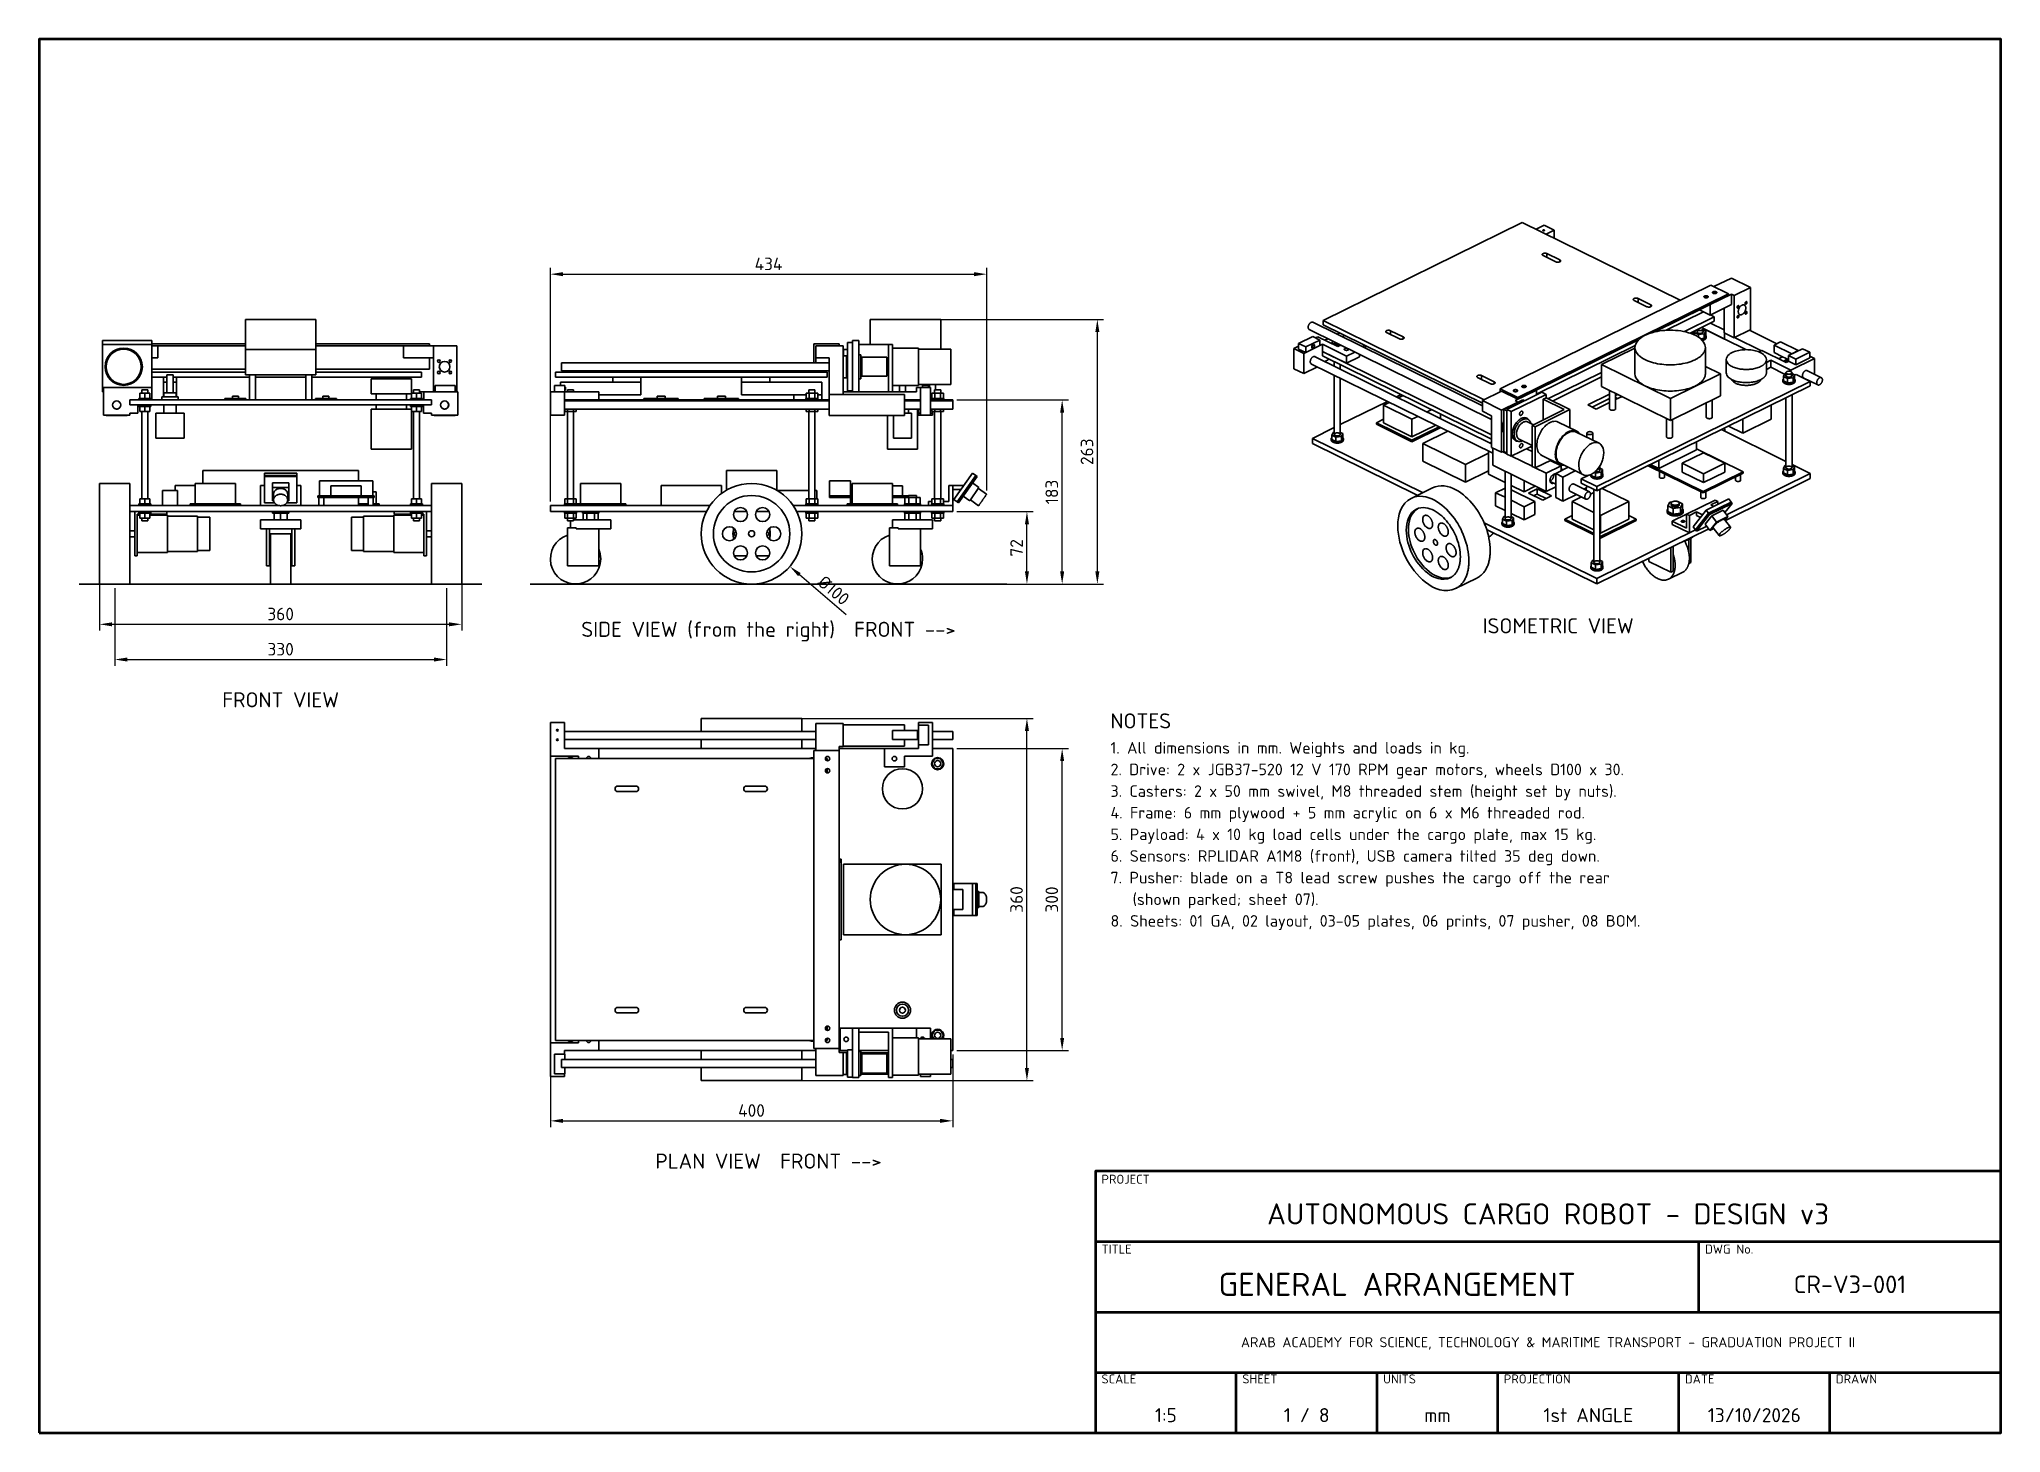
# Paper-space layout '01 GENERAL ARRANGEMENT' of a CAD drawing. Header units: millimetres. Extents: x 20 to 410, y 10 to 287.
# The model-space entities are those that its viewports show. They can reach past a viewport. Long polylines and large blocks are cut down to what shows.
import ezdxf
from ezdxf.enums import TextEntityAlignment as Align

# ---------------------------------------------------------------- set-up
doc = ezdxf.new("R2010")
doc.units = ezdxf.units.MM
for name, color, linetype, lineweight in [('2D-VISIBLE', 7, 'Continuous', 35), ('DIMENSIONS', 4, 'Continuous', 18), ('TEXT', 7, 'Continuous', 25), ('TITLEBLOCK', 7, 'Continuous', 50)]:
    doc.layers.add(name, color=color, linetype=linetype, lineweight=lineweight)
doc.layers.add('VIEWPORTS', color=8, linetype='Continuous', lineweight=13, plot=False)
doc.styles.add('ISO', font='isocpeur.ttf')
doc.styles.add('OpenSansCondensed-Light', font='OpenSansCondensed-Light.ttf')
doc.dimstyles.new('EZ_RADIUS', dxfattribs={"dimtxt": 0.25, "dimasz": 0.25, "dimexe": 0.375, "dimexo": 0.125, "dimgap": 0.1, "dimtad": 1, "dimlfac": 100, "dimzin": 12, "dimdsep": 46, "dimtxsty": 'OpenSansCondensed-Light', "dimblk": 'CLOSEDBLANK', "dimcen": 0, "dimazin": 3, "dimtfac": 0.5, "dimtofl": 0, "dimtmove": 1, "dimatfit": 3})
doc.dimstyles.new('EZDXF', dxfattribs={"dimtxt": 0.25, "dimasz": 0.175, "dimexe": 0.375, "dimexo": 0.125, "dimgap": 0.1, "dimtad": 1, "dimlfac": 100, "dimzin": 12, "dimdsep": 46, "dimtxsty": 'OpenSansCondensed-Light', "dimblk": 'ARCHTICK', "dimcen": 2.5, "dimazin": 3, "dimtfac": 0.5, "dimtmove": 2, "dimatfit": 3})

psp = doc.layouts.new('01 GENERAL ARRANGEMENT')

# ---------------------------------------------------------------- texts
at = {"layer": 'TEXT', "style": 'ISO'}
for s, height, p in [('ISOMETRIC VIEW', 3, (322, 170.4)), ('SIDE VIEW (from the right)  FRONT -->', 3, (165, 169.7)), ('FRONT VIEW', 3, (68, 155.7)), ('PLAN VIEW  FRONT -->', 3, (165, 64)), ('AUTONOMOUS CARGO ROBOT - DESIGN v3', 4.2, (320, 53.5)), ('GENERAL ARRANGEMENT', 4.6, (290, 39.5)), ('CR-V3-001', 3.5, (380, 39.5)), ('ARAB ACADEMY FOR SCIENCE, TECHNOLOGY & MARITIME TRANSPORT - GRADUATION PROJECT II', 2, (320, 28)), ('1:5', 2.8, (244, 13.5)), ('1 / 8', 2.8, (272, 13.5)), ('mm', 2.8, (298, 13.5)), ('1st ANGLE', 2.8, (328, 13.5)), ('13/10/2026', 2.8, (361, 13.5))]:
    psp.add_text(s, height=height, dxfattribs=at).set_placement(p, align=Align.MIDDLE_CENTER)
for s, height, p in [('NOTES', 3, (233, 150)), ('1. All dimensions in mm. Weights and loads in kg.', 2.3, (233, 145)), ('2. Drive: 2 x JGB37-520 12 V 170 RPM gear motors, wheels D100 x 30.', 2.3, (233, 140.7)), ('3. Casters: 2 x 50 mm swivel, M8 threaded stem (height set by nuts).', 2.3, (233, 136.4)), ('4. Frame: 6 mm plywood + 5 mm acrylic on 6 x M6 threaded rod.', 2.3, (233, 132.1)), ('5. Payload: 4 x 10 kg load cells under the cargo plate, max 15 kg.', 2.3, (233, 127.8)), ('6. Sensors: RPLIDAR A1M8 (front), USB camera tilted 35 deg down.', 2.3, (233, 123.5)), ('7. Pusher: blade on a T8 lead screw pushes the cargo off the rear', 2.3, (233, 119.2)), ('   (shown parked; sheet 07).', 2.3, (233, 114.9)), ('8. Sheets: 01 GA, 02 layout, 03-05 plates, 06 prints, 07 pusher, 08 BOM.', 2.3, (233, 110.6)), ('PROJECT', 1.8, (231.2, 59.5)), ('TITLE', 1.8, (231.2, 45.6)), ('DWG No.', 1.8, (351.2, 45.6)), ('SCALE', 1.8, (231.2, 19.8)), ('SHEET', 1.8, (259.2, 19.8)), ('UNITS', 1.8, (287.2, 19.8)), ('PROJECTION', 1.8, (311.2, 19.8)), ('DATE', 1.8, (347.2, 19.8)), ('DRAWN', 1.8, (377.2, 19.8))]:
    psp.add_text(s, height=height, dxfattribs=at).set_placement(p)

msp = doc.modelspace()

# ---------------------------------------------------------------- blocks, each defined once
blk = doc.blocks.new('_CLOSEDFILLED')
at = {"color": 0, "linetype": 'BYBLOCK'}
blk.add_solid([(-1, 0.16), (0, 0), (-1, -0.16)], dxfattribs=at)
blk = doc.blocks.new('*D1')
at = {"color": 4}
for p, q in [((2533.1, 233), (2533.1, 465.2)), ((2545.6, 459), (2954.4, 459)), ((2966.9, 244), (2966.9, 465.2))]:
    blk.add_line(p, q, dxfattribs=at)
at = {"layer": 'Defpoints'}
for p in [(2533.1, 459), (2966.9, 240), (2533.1, 229)]:
    blk.add_point(p, dxfattribs=at)
at = {"layer": 'DIMENSIONS', "color": 4, "xscale": 12.5, "yscale": 12.5, "rotation": 180}
blk.add_blockref('_CLOSEDFILLED', (2533.1, 459), dxfattribs=at)
at = {"layer": 'DIMENSIONS', "color": 4, "xscale": 12.5, "yscale": 12.5}
blk.add_blockref('_CLOSEDFILLED', (2966.9, 459), dxfattribs=at)
at = {"layer": 'DIMENSIONS', "color": 7, "insert": (2750, 469.2), "char_height": 12.5, "attachment_point": 5, "style": 'ISO'}
blk.add_mtext('434', dxfattribs=at)
blk = doc.blocks.new('*D2')
at = {"color": 4}
for p, q in [((2937.1, 223), (3013.1, 223)), ((3006.9, 163.5), (3006.9, 210.5)), ((2970.9, 151), (3013.1, 151))]:
    blk.add_line(p, q, dxfattribs=at)
at = {"layer": 'Defpoints'}
for p in [(2933.1, 223), (2966.9, 151), (3006.9, 151)]:
    blk.add_point(p, dxfattribs=at)
at = {"layer": 'DIMENSIONS', "color": 4, "xscale": 12.5, "yscale": 12.5}
for p, rotation in [((3006.9, 223), 90), ((3006.9, 151), 270)]:
    blk.add_blockref('_CLOSEDFILLED', p, dxfattribs=dict(at, rotation=rotation))
at = {"layer": 'DIMENSIONS', "color": 7, "insert": (2996.6, 187), "char_height": 12.5, "attachment_point": 5, "rotation": 90, "style": 'ISO'}
blk.add_mtext('72', dxfattribs=at)
blk = doc.blocks.new('*D3')
at = {"color": 4}
for p, q in [((2937.1, 334), (3048.1, 334)), ((3041.9, 163.5), (3041.9, 321.5)), ((2970.9, 151), (3048.1, 151))]:
    blk.add_line(p, q, dxfattribs=at)
at = {"layer": 'Defpoints'}
for p in [(2933.1, 334), (2966.9, 151), (3041.9, 151)]:
    blk.add_point(p, dxfattribs=at)
at = {"layer": 'DIMENSIONS', "color": 4, "xscale": 12.5, "yscale": 12.5}
for p, rotation in [((3041.9, 334), 90), ((3041.9, 151), 270)]:
    blk.add_blockref('_CLOSEDFILLED', p, dxfattribs=dict(at, rotation=rotation))
at = {"layer": 'DIMENSIONS', "color": 7, "insert": (3031.6, 242.5), "char_height": 12.5, "attachment_point": 5, "rotation": 90, "style": 'ISO'}
blk.add_mtext('183', dxfattribs=at)
blk = doc.blocks.new('*D4')
at = {"color": 4}
for p, q in [((2890.1, 414), (3083.1, 414)), ((3076.9, 163.5), (3076.9, 401.5)), ((2970.9, 151), (3083.1, 151))]:
    blk.add_line(p, q, dxfattribs=at)
at = {"layer": 'Defpoints'}
for p in [(2886.1, 414), (2966.9, 151), (3076.9, 151)]:
    blk.add_point(p, dxfattribs=at)
at = {"layer": 'DIMENSIONS', "color": 4, "xscale": 12.5, "yscale": 12.5}
for p, rotation in [((3076.9, 414), 90), ((3076.9, 151), 270)]:
    blk.add_blockref('_CLOSEDFILLED', p, dxfattribs=dict(at, rotation=rotation))
at = {"layer": 'DIMENSIONS', "color": 7, "insert": (3066.6, 282.5), "char_height": 12.5, "attachment_point": 5, "rotation": 90, "style": 'ISO'}
blk.add_mtext('263', dxfattribs=at)
blk = doc.blocks.new('*D5')
at = {"color": 4}
blk.add_line((2780.7, 160.4), (2827.2, 120.8), dxfattribs=at)
at = {"layer": 'Defpoints'}
for p in [(2733.1, 201), (2771.2, 168.5)]:
    blk.add_point(p, dxfattribs=at)
at = {"layer": 'DIMENSIONS', "color": 4, "xscale": 12.5, "yscale": 12.5, "rotation": 139.52476847283427}
blk.add_blockref('_CLOSEDFILLED', (2771.2, 168.5), dxfattribs=at)
at = {"layer": 'DIMENSIONS', "color": 7, "insert": (2814.8, 144.8), "char_height": 12.5, "attachment_point": 5, "rotation": 319.5248, "style": 'ISO'}
blk.add_mtext('%%c100', dxfattribs=at)
blk = doc.blocks.new('*D6')
at = {"color": 4}
for p, q in [((2533.1, -316.5), (2533.1, -388.8)), ((2933.1, -316.5), (2933.1, -388.8)), ((2545.6, -382.5), (2920.6, -382.5))]:
    blk.add_line(p, q, dxfattribs=at)
at = {"layer": 'Defpoints'}
for p in [(2533.1, -312.5), (2933.1, -312.5), (2533.1, -382.5)]:
    blk.add_point(p, dxfattribs=at)
at = {"layer": 'DIMENSIONS', "color": 4, "xscale": 12.5, "yscale": 12.5, "rotation": 180}
blk.add_blockref('_CLOSEDFILLED', (2533.1, -382.5), dxfattribs=at)
at = {"layer": 'DIMENSIONS', "color": 4, "xscale": 12.5, "yscale": 12.5}
blk.add_blockref('_CLOSEDFILLED', (2933.1, -382.5), dxfattribs=at)
at = {"layer": 'DIMENSIONS', "color": 7, "insert": (2733.1, -372.2), "char_height": 12.5, "attachment_point": 5, "style": 'ISO'}
blk.add_mtext('400', dxfattribs=at)
blk = doc.blocks.new('*D7')
at = {"color": 4}
for p, q in [((2737.1, 17.5), (3013.1, 17.5)), ((3006.9, -330), (3006.9, 5)), ((2737.1, -342.5), (3013.1, -342.5))]:
    blk.add_line(p, q, dxfattribs=at)
at = {"layer": 'Defpoints'}
for p in [(2733.1, 17.5), (2733.1, -342.5), (3006.9, -342.5)]:
    blk.add_point(p, dxfattribs=at)
at = {"layer": 'DIMENSIONS', "color": 4, "xscale": 12.5, "yscale": 12.5}
for p, rotation in [((3006.9, 17.5), 90), ((3006.9, -342.5), 270)]:
    blk.add_blockref('_CLOSEDFILLED', p, dxfattribs=dict(at, rotation=rotation))
at = {"layer": 'DIMENSIONS', "color": 7, "insert": (2996.6, -162.5), "char_height": 12.5, "attachment_point": 5, "rotation": 90, "style": 'ISO'}
blk.add_mtext('360', dxfattribs=at)
blk = doc.blocks.new('*D8')
at = {"color": 4}
for p, q in [((2937.1, -12.5), (3048.1, -12.5)), ((3041.9, -300), (3041.9, -25)), ((2937.1, -312.5), (3048.1, -312.5))]:
    blk.add_line(p, q, dxfattribs=at)
at = {"layer": 'Defpoints'}
for p in [(2933.1, -12.5), (2933.1, -312.5), (3041.9, -312.5)]:
    blk.add_point(p, dxfattribs=at)
at = {"layer": 'DIMENSIONS', "color": 4, "xscale": 12.5, "yscale": 12.5}
for p, rotation in [((3041.9, -12.5), 90), ((3041.9, -312.5), 270)]:
    blk.add_blockref('_CLOSEDFILLED', p, dxfattribs=dict(at, rotation=rotation))
at = {"layer": 'DIMENSIONS', "color": 7, "insert": (3031.6, -162.5), "char_height": 12.5, "attachment_point": 5, "rotation": 90, "style": 'ISO'}
blk.add_mtext('300', dxfattribs=at)
blk = doc.blocks.new('*D9')
at = {"color": 4}
for p, q in [((2085, 197), (2085, 104.75)), ((2445, 197), (2445, 104.75)), ((2097.5, 111), (2432.5, 111))]:
    blk.add_line(p, q, dxfattribs=at)
at = {"layer": 'Defpoints'}
for p in [(2085, 201), (2445, 201), (2085, 111)]:
    blk.add_point(p, dxfattribs=at)
at = {"layer": 'DIMENSIONS', "color": 4, "xscale": 12.5, "yscale": 12.5, "rotation": 180}
blk.add_blockref('_CLOSEDFILLED', (2085, 111), dxfattribs=at)
at = {"layer": 'DIMENSIONS', "color": 4, "xscale": 12.5, "yscale": 12.5}
blk.add_blockref('_CLOSEDFILLED', (2445, 111), dxfattribs=at)
at = {"layer": 'DIMENSIONS', "color": 7, "insert": (2265, 121.25), "char_height": 12.5, "attachment_point": 5, "style": 'ISO'}
blk.add_mtext('360', dxfattribs=at)
blk = doc.blocks.new('*D10')
at = {"color": 4}
for p, q in [((2100, 147), (2100, 69.75)), ((2430, 147), (2430, 69.75)), ((2112.5, 76), (2417.5, 76))]:
    blk.add_line(p, q, dxfattribs=at)
at = {"layer": 'Defpoints'}
for p in [(2100, 151), (2430, 151), (2100, 76)]:
    blk.add_point(p, dxfattribs=at)
at = {"layer": 'DIMENSIONS', "color": 4, "xscale": 12.5, "yscale": 12.5, "rotation": 180}
blk.add_blockref('_CLOSEDFILLED', (2100, 76), dxfattribs=at)
at = {"layer": 'DIMENSIONS', "color": 4, "xscale": 12.5, "yscale": 12.5}
blk.add_blockref('_CLOSEDFILLED', (2430, 76), dxfattribs=at)
at = {"layer": 'DIMENSIONS', "color": 7, "insert": (2265, 86.25), "char_height": 12.5, "attachment_point": 5, "style": 'ISO'}
blk.add_mtext('330', dxfattribs=at)

# ---------------------------------------------------------------- dimensions: what is measured, and where the dimension line sits
at = {"layer": 'DIMENSIONS'}
for base, p1, p2, picture, middle in [((2533.15, 459), (2533.15, 229), (2966.87, 240), '*D1', (2750.01, 469.25)), ((2085, 111), (2085, 201), (2445, 201), '*D9', (2265, 121.25)), ((2100, 76), (2100, 151), (2430, 151), '*D10', (2265, 86.25)), ((2533.15, -382.5), (2533.15, -312.5), (2933.15, -312.5), '*D6', (2733.15, -372.25))]:
    dim = msp.add_linear_dim(base=base, p1=p1, p2=p2, dimstyle='EZDXF', override={"dimscale": 5, "dimtxt": 2.5, "dimasz": 2.5, "dimexe": 1.25, "dimexo": 0.8, "dimgap": 0.8, "dimtad": 1, "dimtih": 0, "dimtoh": 0, "dimdec": 0, "dimlfac": 1, "dimzin": 8, "dimdsep": 46, "dimpost": '', "dimtxsty": 'ISO', "dimtsz": 0, "dimdle": 0, "dimclrd": 4, "dimclre": 4, "dimclrt": 7}, dxfattribs=at)
    dim.commit()
    dim.dimension.update_dxf_attribs({"geometry": picture, "text_midpoint": middle})
for base, p1, p2, picture, middle in [((3076.87, 151), (2966.87, 151), (2886.15, 414), '*D4', (3066.62, 282.5)), ((3041.87, 151), (2966.87, 151), (2933.15, 334), '*D3', (3031.62, 242.5)), ((3006.87, 151), (2966.87, 151), (2933.15, 223), '*D2', (2996.62, 187)), ((3006.87, -342.5), (2733.15, -342.5), (2733.15, 17.5), '*D7', (2996.62, -162.5)), ((3041.87, -312.5), (2933.15, -312.5), (2933.15, -12.5), '*D8', (3031.62, -162.5))]:
    dim = msp.add_linear_dim(base=base, p1=p1, p2=p2, angle=90, dimstyle='EZDXF', override={"dimscale": 5, "dimtxt": 2.5, "dimasz": 2.5, "dimexe": 1.25, "dimexo": 0.8, "dimgap": 0.8, "dimtad": 1, "dimtih": 0, "dimtoh": 0, "dimdec": 0, "dimlfac": 1, "dimzin": 8, "dimdsep": 46, "dimpost": '', "dimtxsty": 'ISO', "dimtsz": 0, "dimdle": 0, "dimclrd": 4, "dimclre": 4, "dimclrt": 7}, dxfattribs=at)
    dim.commit()
    dim.dimension.update_dxf_attribs({"geometry": picture, "text_midpoint": middle})
dim = msp.add_diameter_dim_2p(p1=(2695.11, 233.46), p2=(2771.18, 168.54), dimstyle='EZ_RADIUS', override={"dimscale": 5, "dimtxt": 2.5, "dimasz": 2.5, "dimexe": 1.25, "dimexo": 0.8, "dimgap": 0.8, "dimtad": 1, "dimtih": 0, "dimtoh": 0, "dimdec": 1, "dimlfac": 1, "dimzin": 8, "dimdsep": 46, "dimpost": '', "dimtxsty": 'ISO', "dimtsz": 0, "dimdle": 0, "dimclrd": 4, "dimclre": 4, "dimclrt": 7}, dxfattribs=at)
dim.commit()
dim.dimension.update_dxf_attribs({"geometry": '*D5', "text_midpoint": (2808.15, 137), "dimtype": 163})

# ---------------------------------------------------------------- linework, layer by layer
at = {"layer": '2D-VISIBLE'}
for p, q in [((3301.3, 413.04), (3499.29, 510.52)), ((3499.29, 510.52), (3656.27, 433.23)), ((3513.17, 503.69), (3521.21, 507.65)), ((3521.21, 507.65), (3531.11, 502.78)), ((3523.07, 498.81), (3531.11, 502.78)), ((3531.11, 494.85), (3531.11, 502.78)), ((3519.97, 477.53), (3532.7, 471.27)), ((3536.59, 473.18), (3523.86, 479.45)), ((3523.86, 475.62), (3523.86, 479.45)), ((3536.59, 471.27), (3536.59, 473.18)), ((3689.86, 446.64), (3707.18, 455.16)), ((3707.18, 455.16), (3726.27, 445.76)), ((3477.37, 345.15), (3686.67, 448.2)), ((3495.05, 336.44), (3704.35, 439.5)), ((3610.48, 432.97), (3623.21, 426.7)), ((3627.1, 428.62), (3614.37, 434.88)), ((3614.37, 431.06), (3614.37, 434.88)), ((3630.94, 401.61), (3704.35, 437.76)), ((3685.97, 428.71), (3707.18, 439.15)), ((3686.67, 448.2), (3704.35, 439.5)), ((3704.35, 437.76), (3704.35, 439.5)), ((3707.18, 439.15), (3710.01, 437.76)), ((3707.18, 439.15), (3707.18, 428.71)), ((3710.01, 437.76), (3726.27, 445.76)), ((3710.01, 395.8), (3710.01, 437.76)), ((3726.27, 403.81), (3726.27, 445.76)), ((2230, 414), (2230, 384)), ((2300, 414), (2300, 384)), ((2851.15, 414), (2851.15, 389)), ((2921.15, 384.5), (2921.15, 414)), ((3459.69, 328.11), (3291.05, 411.14)), ((3301.3, 408.69), (3301.3, 413.04)), ((3301.3, 413.04), (3461.46, 334.18)), ((3627.1, 426.7), (3627.1, 428.62)), ((3642.43, 403.27), (3679.43, 421.48)), ((3660.52, 401.9), (3690.21, 416.52)), ((3666.2, 400.34), (3690.21, 412.17)), ((3675.36, 423.48), (3685.97, 418.26)), ((3685.97, 418.26), (3707.18, 428.71)), ((3685.97, 418.26), (3685.97, 428.71)), ((3686.32, 418.43), (3690.21, 416.52)), ((3700.11, 403.66), (3686.52, 410.35)), ((3690.21, 412.17), (3690.21, 416.52)), ((3700.11, 400.68), (3700.11, 425.22)), ((2137, 393), (2088, 393)), ((2088, 389), (2088, 393)), ((2137, 389), (2137, 393)), ((2828.65, 343), (2828.65, 391)), ((2828.65, 391), (2833.65, 391)), ((2833.65, 342), (2833.65, 393)), ((2833.65, 393), (2839.65, 393)), ((2839.65, 342), (2839.65, 393)), ((3290.98, 397.08), (3276.98, 390.18)), ((3276.98, 384.61), (3276.98, 390.18)), ((3276.98, 390.18), (3284.19, 386.63)), ((3298.19, 393.52), (3284.19, 386.63)), ((3468.89, 314.66), (3287.51, 403.97)), ((3290.98, 397.08), (3298.19, 393.52)), ((3296, 396.76), (3293.81, 395.68)), ((3296, 396.76), (3315.8, 387.01)), ((3298.19, 387.95), (3298.19, 393.52)), ((3301.3, 408.69), (3459.69, 330.7)), ((3303.07, 393.28), (3306.14, 394.79)), ((3310.94, 392.43), (3309.87, 390.46)), ((3309.87, 389.93), (3309.87, 390.46)), ((3309.87, 390.46), (3313.95, 388.45)), ((3312.44, 391.69), (3312.44, 391.19)), ((3315.2, 399.25), (3317.83, 400.55)), ((3321.56, 396.12), (3321.56, 398.71)), ((3364.41, 400.94), (3377.14, 394.67)), ((3381.03, 396.59), (3368.3, 402.85)), ((3368.3, 399.02), (3368.3, 402.85)), ((3381.03, 394.67), (3381.03, 396.59)), ((3495.05, 334.7), (3614.95, 393.74)), ((3667.23, 399.98), (3669.95, 401.32)), ((3669.07, 401.76), (3669.95, 401.32)), ((3669.95, 398.88), (3669.95, 401.32)), ((3671.65, 403.03), (3670.49, 400.9)), ((3670.49, 398.63), (3670.49, 400.9)), ((3670.49, 400.9), (3674.57, 398.89)), ((3673.07, 403.73), (3673.07, 401.64)), ((3674.57, 398.89), (3680.15, 399.63)), ((3674.57, 396.35), (3674.57, 398.89)), ((3676.62, 394.81), (3680.15, 395.27)), ((3700.46, 394.57), (3678.75, 405.26)), ((3679.01, 404.89), (3721.48, 383.98)), ((3679.07, 404.6), (3679.07, 401.64)), ((3681.64, 402.37), (3679.07, 403.64)), ((3680.15, 399.63), (3681.64, 402.37)), ((3680.15, 395.27), (3680.15, 399.63)), ((3680.15, 395.27), (3681.64, 398.02)), ((3681.64, 398.02), (3681.64, 402.37)), ((3682.07, 397.28), (3682.07, 395.89)), ((3700.11, 400.68), (3710.01, 395.8)), ((3700.46, 394.32), (3700.46, 400.5)), ((3710.01, 395.8), (3710.36, 395.98)), ((3710.36, 395.98), (3725.21, 403.29)), ((3710.36, 395.98), (3737.14, 382.79)), ((3725.21, 403.29), (3726.27, 403.81)), ((3725.21, 403.29), (3752.35, 389.93)), ((3749.61, 388.58), (3755.97, 391.71)), ((3755.97, 391.71), (3773.65, 383.01)), ((2137, 389), (2088, 389)), ((2088, 342), (2088, 389)), ((2137, 389.7), (2230, 389.7)), ((2137, 346.5), (2137, 389)), ((2137, 387.7), (2230, 387.7)), ((2143, 387.7), (2137, 387.7)), ((2143, 375.7), (2137, 375.7)), ((2143, 375.7), (2143, 387.7)), ((2230, 359), (2230, 384)), ((2230, 384), (2300, 384)), ((2300, 389.7), (2413, 389.7)), ((2300, 387.7), (2413, 387.7)), ((2300, 359), (2300, 384)), ((2387, 387.7), (2417, 387.7)), ((2387, 375.7), (2387, 387.7)), ((2387, 375.7), (2417, 375.7)), ((2413, 387.7), (2413, 389.7)), ((2413, 364.7), (2413, 375.7)), ((2417, 342), (2417, 387.7)), ((2417, 387.7), (2440, 387.7)), ((2440, 342), (2440, 387.7)), ((2810.15, 371), (2544.15, 371)), ((2795.15, 371), (2795.15, 389.7)), ((2820.15, 389.7), (2795.15, 389.7)), ((2797.15, 375.7), (2797.15, 387.7)), ((2797.15, 387.7), (2824.15, 387.7)), ((2797.15, 371), (2797.15, 375.7)), ((2797.15, 375.7), (2810.15, 375.7)), ((2810.15, 339.5), (2810.15, 375.7)), ((2820.15, 387.7), (2820.15, 389.7)), ((2824.15, 339.5), (2824.15, 387.7)), ((2827.65, 378), (2824.15, 378)), ((2824.65, 378), (2824.65, 384)), ((2824.65, 384), (2828.65, 384)), ((2828.65, 371), (2827.65, 371)), ((2839.65, 389), (2869.15, 389)), ((2841.65, 379), (2839.65, 379)), ((2842.65, 371), (2841.65, 371)), ((2867.65, 376.5), (2842.65, 376.5)), ((2869.15, 389), (2873.15, 389)), ((2869.15, 342), (2869.15, 389)), ((2873.15, 342), (2873.15, 389)), ((2899.15, 385.5), (2873.15, 385.5)), ((2931.15, 384.5), (2899.15, 384.5)), ((3276.98, 387.4), (3272.31, 385.1)), ((3272.31, 365.08), (3272.31, 385.1)), ((3272.31, 385.1), (3282.21, 380.22)), ((3276.98, 384.61), (3284.19, 381.06)), ((3284.05, 381.13), (3282.21, 380.22)), ((3282.21, 360.21), (3282.21, 380.22)), ((3298.19, 387.95), (3284.19, 381.06)), ((3284.19, 381.06), (3284.19, 386.63)), ((3292.25, 389.12), (3290.13, 388.08)), ((3290.13, 385.46), (3290.13, 388.08)), ((3290.13, 388.08), (3290.69, 387.8)), ((3290.13, 385.46), (3290.69, 385.19)), ((3292.82, 388.84), (3290.69, 387.8)), ((3290.69, 385.19), (3290.69, 387.8)), ((3292.82, 386.23), (3290.69, 385.19)), ((3292.25, 389.12), (3292.82, 388.84)), ((3292.82, 386.23), (3292.82, 388.84)), ((3468.89, 290.51), (3292.82, 377.2)), ((3300.59, 389.28), (3298.19, 388.09)), ((3324.64, 377.44), (3300.59, 389.28)), ((3300.59, 382.31), (3300.59, 389.28)), ((3300.59, 382.31), (3468.89, 299.45)), ((3300.59, 377.96), (3300.59, 382.31)), ((3300.59, 382.31), (3324.64, 370.48)), ((3300.59, 377.96), (3468.89, 295.1)), ((3306.25, 373.78), (3303, 372.18)), ((3306.25, 373.78), (3306.25, 375.18)), ((3312.44, 372.13), (3312.44, 367.53)), ((3313.95, 388.45), (3317.96, 388.97)), ((3313.95, 387.92), (3313.95, 388.45)), ((3318.87, 388.53), (3315.8, 387.01)), ((3333.01, 381.56), (3324.64, 377.44)), ((3324.64, 370.48), (3324.64, 377.44)), ((3337.36, 376.74), (3324.64, 370.48)), ((3337.36, 376.74), (3337.36, 379.42)), ((3341.36, 386.37), (3341.36, 388.96)), ((3342.07, 386.02), (3344.7, 387.32)), ((3513.43, 339.75), (3611.59, 388.08)), ((3578.13, 369.26), (3611.37, 385.62)), ((3611.37, 386.14), (3611.37, 360.03)), ((3681.37, 386.14), (3681.37, 360.03)), ((3702.03, 374.13), (3702.03, 361.08)), ((3734.88, 381.68), (3737.59, 383.01)), ((3737.59, 383.01), (3761.63, 371.17)), ((3742.03, 374.13), (3742.03, 361.08)), ((3742.03, 371.27), (3746.42, 373.44)), ((3766.22, 363.69), (3746.42, 373.44)), ((3746.42, 366.47), (3746.42, 373.44)), ((3749.61, 381.18), (3749.61, 388.58)), ((3749.61, 388.58), (3767.28, 379.88)), ((3749.61, 381.18), (3758.09, 377)), ((3753.94, 374.96), (3758.09, 377)), ((3758.09, 377), (3764.03, 374.08)), ((3763.86, 372.27), (3761.03, 373.66)), ((3761.63, 371.17), (3764.17, 372.43)), ((3764.03, 378.07), (3778.03, 384.96)), ((3764.03, 372.5), (3764.03, 378.07)), ((3764.03, 378.07), (3771.24, 374.51)), ((3764.03, 372.5), (3771.24, 368.94)), ((3766.22, 363.69), (3789.91, 375.35)), ((3767.28, 379.88), (3773.65, 383.01)), ((3767.28, 379.67), (3767.28, 379.88)), ((3771.24, 374.51), (3785.25, 381.41)), ((3771.24, 368.94), (3785.25, 375.84)), ((3771.24, 368.94), (3771.24, 374.51)), ((3773.65, 382.8), (3773.65, 383.01)), ((3778.03, 384.96), (3785.25, 381.41)), ((3785.25, 375.84), (3785.25, 381.41)), ((3789.91, 375.35), (3785.25, 377.65)), ((3789.91, 359.44), (3789.91, 375.35)), ((2137, 364.7), (2230, 364.7)), ((2137, 361.7), (2230, 361.7)), ((2137, 356.7), (2152, 356.7)), ((2148.65, 351.7), (2148.65, 356.7)), ((2148.65, 339), (2148.65, 351.7)), ((2148.65, 351.7), (2152, 351.7)), ((2152, 359), (2152, 341)), ((2158, 359), (2158, 341)), ((2158, 356.7), (2234, 356.7)), ((2158, 351.7), (2161.35, 351.7)), ((2161.35, 351.7), (2161.35, 356.7)), ((2161.35, 339), (2161.35, 351.7)), ((2230, 359), (2300, 359)), ((2234, 359), (2234, 334)), ((2240, 359), (2240, 334)), ((2240, 356.7), (2290, 356.7)), ((2290, 359), (2290, 334)), ((2296, 359), (2296, 334)), ((2296, 356.7), (2405, 356.7)), ((2300, 364.7), (2413, 364.7)), ((2300, 361.7), (2405, 361.7)), ((2355, 355), (2355, 340)), ((2368.65, 355), (2368.65, 356.7)), ((2381.35, 355), (2381.35, 356.7)), ((2395, 355), (2395, 340.6)), ((2405, 356.7), (2405, 361.7)), ((2538.15, 356.7), (2538.15, 361.7)), ((2538.15, 361.7), (2808.15, 361.7)), ((2538.15, 356.7), (2808.15, 356.7)), ((2543.15, 348.4), (2543.15, 351.7)), ((2543.15, 351.7), (2623.15, 351.7)), ((2544.15, 363), (2810.15, 363)), ((2595.15, 351.7), (2595.15, 356.7)), ((2595.15, 351.7), (2623.15, 351.7)), ((2623.15, 351.7), (2623.15, 356.7)), ((2623.15, 339), (2623.15, 351.7)), ((2723.15, 351.7), (2723.15, 356.7)), ((2723.15, 339), (2723.15, 351.7)), ((2723.15, 351.7), (2803.15, 351.7)), ((2723.15, 351.7), (2751.15, 351.7)), ((2751.15, 351.7), (2751.15, 356.7)), ((2803.15, 339), (2803.15, 351.7)), ((2808.15, 356.7), (2808.15, 361.7)), ((2824.15, 356), (2827.65, 356)), ((2827.65, 363), (2828.65, 363)), ((2827.65, 359), (2828.65, 359)), ((2839.65, 355), (2841.65, 355)), ((2841.65, 363), (2842.65, 363)), ((2842.65, 357.5), (2867.65, 357.5)), ((2869.15, 370), (2867.65, 370)), ((2867.65, 364), (2869.15, 364)), ((3272.31, 365.08), (3282.21, 360.21)), ((3295.71, 366.85), (3282.21, 360.21)), ((3469.95, 281.07), (3289.28, 370.02)), ((3312.44, 358.62), (3312.44, 299.8)), ((3318.44, 369.17), (3318.44, 364.58)), ((3318.44, 355.66), (3318.44, 299.8)), ((3454.92, 356.38), (3467.65, 350.11)), ((3471.54, 352.02), (3458.81, 358.29)), ((3458.81, 354.46), (3458.81, 358.29)), ((3471.54, 350.11), (3471.54, 352.02)), ((3524.84, 335.09), (3578.13, 361.34)), ((3529.25, 332.92), (3578.13, 356.99)), ((3573.54, 247.93), (3785.67, 352.37)), ((3578.13, 347.5), (3578.13, 369.26)), ((3578.13, 369.26), (3646.72, 335.49)), ((3646.72, 335.49), (3696.22, 359.86)), ((3681.37, 367.17), (3696.22, 359.86)), ((3696.22, 338.1), (3696.22, 359.86)), ((3742.03, 364.31), (3746.42, 366.47)), ((3760.15, 359.71), (3746.42, 366.47)), ((3758.46, 353.76), (3758.46, 352.37)), ((3760.37, 360.13), (3758.88, 357.38)), ((3758.88, 353.03), (3758.88, 357.38)), ((3758.88, 357.38), (3762.96, 355.37)), ((3758.88, 353.03), (3762.96, 351.02)), ((3761.46, 360.27), (3760.37, 360.13)), ((3761.46, 361.08), (3761.46, 358.12)), ((3762.96, 355.37), (3768.54, 356.11)), ((3762.96, 351.02), (3762.96, 355.37)), ((3762.96, 351.02), (3768.54, 351.75)), ((3766.22, 362.27), (3766.22, 363.69)), ((3767.46, 361.08), (3767.46, 358.12)), ((3770.03, 358.85), (3767.46, 360.12)), ((3768.54, 356.11), (3770.03, 358.85)), ((3768.54, 351.75), (3768.54, 356.11)), ((3768.54, 351.75), (3770.03, 354.5)), ((3770.03, 358.6), (3771.53, 359.34)), ((3770.03, 354.5), (3770.03, 358.85)), ((3770.46, 353.76), (3770.46, 352.37)), ((3771.53, 359.34), (3785.67, 352.37)), ((3793.09, 348.96), (3778.6, 356.09)), ((3796.63, 356.13), (3782.14, 363.27)), ((3784.79, 352.81), (3785.03, 352.93)), ((3785.67, 348.02), (3785.67, 352.37)), ((2089, 342), (2088, 342)), ((2137, 346.5), (2089, 346.5)), ((2089, 319), (2089, 346.5)), ((2115, 329), (2115, 334)), ((2115, 334), (2415, 334)), ((2124, 335.6), (2124, 334)), ((2125, 335.6), (2125, 340.6)), ((2125, 340.6), (2130, 340.6)), ((2127, 344), (2127, 340.6)), ((2130, 335.6), (2130, 340.6)), ((2130, 340.6), (2135, 340.6)), ((2133, 344), (2133, 340.6)), ((2135, 335.6), (2135, 340.6)), ((2136, 335.6), (2136, 334)), ((2137, 334), (2137, 346.5)), ((2147, 337), (2147, 334)), ((2148.65, 339), (2149, 339)), ((2148.65, 337), (2148.65, 339)), ((2148.65, 339), (2149, 339)), ((2149, 341), (2149, 337)), ((2161, 341), (2161, 337)), ((2161, 339), (2161.35, 339)), ((2161, 339), (2161.35, 339)), ((2161.35, 337), (2161.35, 339)), ((2163, 337), (2163, 334)), ((2209.5, 334), (2209.5, 335.6)), ((2209.5, 335.6), (2230.5, 335.6)), ((2217, 335.6), (2217, 337.6)), ((2217, 337.6), (2223, 337.6)), ((2223, 335.6), (2223, 337.6)), ((2230.5, 334), (2230.5, 335.6)), ((2299.5, 334), (2299.5, 335.6)), ((2299.5, 335.6), (2320.5, 335.6)), ((2307, 335.6), (2307, 337.6)), ((2307, 337.6), (2313, 337.6)), ((2313, 335.6), (2313, 337.6)), ((2320.5, 334), (2320.5, 335.6)), ((2360, 340), (2360, 334)), ((2390, 340), (2390, 334)), ((2394, 335.6), (2394, 334)), ((2395, 335.6), (2395, 340.6)), ((2395, 340.6), (2400, 340.6)), ((2397, 344), (2397, 340.6)), ((2400, 335.6), (2400, 340.6)), ((2400, 340.6), (2405, 340.6)), ((2403, 344), (2403, 340.6)), ((2403, 342), (2407.5, 342)), ((2405, 335.6), (2405, 340.6)), ((2406, 335.6), (2406, 334)), ((2407.5, 342), (2441, 342)), ((2407.5, 334), (2407.5, 342)), ((2415, 329), (2415, 334)), ((2418.6, 342), (2418.6, 348.4)), ((2418.6, 348.4), (2438.4, 348.4)), ((2438.4, 342), (2438.4, 348.4)), ((2441, 319), (2441, 342)), ((2533.15, 319), (2533.15, 342)), ((2533.15, 342), (2547.15, 342)), ((2537.15, 342), (2537.15, 348.4)), ((2537.15, 348.4), (2547.35, 348.4)), ((2547.15, 319), (2547.15, 342)), ((2547.15, 342), (2547.35, 342)), ((2547.15, 334), (2810.15, 334)), ((2547.15, 334), (2581.15, 334)), ((2810.15, 333), (2547.15, 333)), ((2547.35, 342), (2547.35, 348.4)), ((2547.35, 346.7), (2548.15, 346.7)), ((2547.35, 343.7), (2548.15, 343.7)), ((2581.15, 342), (2547.35, 342)), ((2548.15, 343.7), (2548.15, 346.7)), ((2550.15, 344), (2550.15, 342)), ((2556.15, 342), (2556.15, 344)), ((2581.15, 334), (2581.15, 342)), ((2581.15, 339), (2623.15, 339)), ((2626.15, 334), (2626.15, 335.6)), ((2626.15, 335.6), (2660.15, 335.6)), ((2639.15, 335.6), (2639.15, 337.6)), ((2639.15, 337.6), (2647.15, 337.6)), ((2647.15, 335.6), (2647.15, 337.6)), ((2660.15, 334), (2660.15, 335.6)), ((2686.15, 334), (2686.15, 335.6)), ((2686.15, 335.6), (2720.15, 335.6)), ((2699.15, 335.6), (2699.15, 337.6)), ((2699.15, 337.6), (2707.15, 337.6)), ((2707.15, 335.6), (2707.15, 337.6)), ((2720.15, 334), (2720.15, 335.6)), ((2723.15, 339), (2787.37, 339)), ((2775.15, 334), (2775.15, 339)), ((2775.15, 339), (2787.37, 339)), ((2787.15, 335.6), (2787.15, 334)), ((2787.37, 335.6), (2787.37, 340.6)), ((2787.37, 340.6), (2790.26, 340.6)), ((2790.15, 344), (2790.15, 340.6)), ((2790.26, 335.6), (2790.26, 340.6)), ((2790.26, 340.6), (2796.03, 340.6)), ((2796.03, 335.6), (2796.03, 340.6)), ((2796.03, 340.6), (2798.92, 340.6)), ((2796.15, 340.6), (2796.15, 344)), ((2798.92, 335.6), (2798.92, 340.6)), ((2798.92, 339), (2803.15, 339)), ((2798.92, 339), (2803.15, 339)), ((2799.15, 334), (2799.15, 335.6)), ((2803.15, 334), (2803.15, 339)), ((2810.15, 318.5), (2810.15, 339.5)), ((2810.15, 339.5), (2824.15, 339.5)), ((2824.15, 342), (2833.65, 342)), ((2824.15, 339.5), (2885.15, 339.5)), ((2828.65, 343), (2833.65, 343)), ((2830.15, 343), (2830.15, 342)), ((2833.65, 342), (2839.65, 342)), ((2839.65, 342), (2869.15, 342)), ((2869.15, 342), (2873.15, 342)), ((2873.15, 348.5), (2899.15, 348.5)), ((2873.15, 342), (2897.15, 342)), ((2880.15, 348.5), (2880.15, 342)), ((2885.15, 318.5), (2885.15, 339.5)), ((2885.15, 334), (2901.15, 334)), ((2901.15, 334), (2885.15, 334)), ((2901.15, 333), (2885.15, 333)), ((2886.15, 342), (2886.15, 348.5)), ((2897.15, 346.5), (2901.15, 346.5)), ((2897.15, 342), (2897.15, 346.5)), ((2899.15, 349.5), (2931.15, 349.5)), ((2901.15, 346.5), (2911.15, 346.5)), ((2901.15, 319), (2901.15, 346.5)), ((2903.15, 346.5), (2903.15, 349.5)), ((2903.15, 348.4), (2909.15, 348.4)), ((2909.15, 346.5), (2909.15, 348.4)), ((2910.15, 349.5), (2910.15, 346.5)), ((2911.15, 319), (2911.15, 346.5)), ((2911.15, 334), (2933.15, 334)), ((2933.15, 333), (2911.15, 333)), ((2912.15, 335.6), (2912.15, 334)), ((2912.37, 335.6), (2912.37, 340.6)), ((2912.37, 340.6), (2915.26, 340.6)), ((2915.15, 344), (2915.15, 340.6)), ((2915.26, 335.6), (2915.26, 340.6)), ((2915.26, 340.6), (2921.03, 340.6)), ((2916.15, 344), (2916.15, 349.5)), ((2921.03, 335.6), (2921.03, 340.6)), ((2921.03, 340.6), (2923.92, 340.6)), ((2921.15, 340.6), (2921.15, 344)), ((2923.92, 335.6), (2923.92, 340.6)), ((2924.15, 334), (2924.15, 335.6)), ((2933.15, 333), (2933.15, 334)), ((3318.44, 309.46), (3365.36, 332.56)), ((3361.41, 328.7), (3367.31, 331.6)), ((3374.42, 337.02), (3379.08, 339.32)), ((3376.36, 336.06), (3381.03, 338.36)), ((3478.79, 342.71), (3459.69, 333.31)), ((3459.69, 322.87), (3459.69, 333.31)), ((3459.69, 333.31), (3478.79, 323.91)), ((3477.37, 342.01), (3477.37, 345.15)), ((3495.05, 336.44), (3477.37, 345.15)), ((3478.79, 342.71), (3495.05, 334.7)), ((3495.05, 331.92), (3478.79, 323.91)), ((3500, 334.09), (3480.91, 324.69)), ((3518.74, 341.58), (3484.09, 324.52)), ((3522.98, 339.49), (3488.33, 322.43)), ((3513.43, 343.76), (3492.22, 333.31)), ((3492.22, 333.31), (3495.05, 331.92)), ((3495.05, 334.7), (3495.05, 336.44)), ((3495.05, 331.66), (3495.05, 331.92)), ((3500, 334.09), (3501.77, 333.22)), ((3513.43, 338.97), (3513.43, 343.76)), ((3518.74, 341.58), (3522.98, 339.49)), ((3522.98, 336.01), (3520.15, 334.62)), ((3520.15, 314.07), (3520.15, 334.62)), ((3520.15, 334.62), (3541.01, 324.35)), ((3522.98, 336.01), (3522.98, 339.49)), ((3546.67, 324.35), (3522.98, 336.01)), ((3564.34, 329.05), (3586.09, 339.75)), ((3568.76, 326.87), (3586.09, 335.4)), ((3573.54, 243.57), (3785.67, 348.02)), ((3578.13, 347.5), (3646.72, 313.73)), ((3586.09, 343.58), (3586.09, 325.22)), ((3592.09, 340.62), (3592.09, 325.22)), ((3592.09, 338.36), (3594.4, 339.49)), ((3592.09, 334.35), (3598.46, 337.49)), ((3592.09, 336.27), (3594.04, 335.31)), ((3646.72, 313.73), (3696.22, 338.1)), ((3646.72, 313.73), (3646.72, 335.49)), ((3688.26, 334.18), (3688.26, 316.86)), ((3761.46, 336.1), (3761.46, 266.73)), ((3767.46, 339.05), (3767.46, 266.73)), ((2115, 319), (2089, 319)), ((2091.5, 318.5), (2091.5, 319)), ((2112.5, 318.5), (2091.5, 318.5)), ((2112.5, 318.5), (2112.5, 319)), ((2115, 329), (2415, 329)), ((2115, 319), (2115, 321)), ((2123, 321), (2115, 321)), ((2123, 321), (2123, 329)), ((2124, 329), (2124, 327.4)), ((2125, 322.4), (2125, 327.4)), ((2125, 322.4), (2130, 322.4)), ((2127, 322.4), (2127, 235.6)), ((2130, 322.4), (2130, 327.4)), ((2130, 322.4), (2135, 322.4)), ((2133, 322.4), (2133, 235.6)), ((2135, 322.4), (2135, 327.4)), ((2136, 329), (2136, 327.4)), ((2141, 296), (2141, 321)), ((2141, 321), (2169, 321)), ((2149, 329), (2149, 321)), ((2161, 329), (2161, 321)), ((2169, 296), (2169, 321)), ((2355, 285), (2355, 325)), ((2355, 325), (2395, 325)), ((2360, 329), (2360, 325)), ((2390, 329), (2390, 325)), ((2394, 329), (2394, 327.4)), ((2395, 322.4), (2395, 327.4)), ((2395, 322.4), (2400, 322.4)), ((2395, 285), (2395, 322.4)), ((2397, 322.4), (2397, 235.6)), ((2400, 322.4), (2400, 327.4)), ((2400, 322.4), (2405, 322.4)), ((2403, 322.4), (2403, 235.6)), ((2405, 322.4), (2405, 327.4)), ((2406, 329), (2406, 327.4)), ((2407, 321), (2407, 329)), ((2407, 321), (2415, 321)), ((2415, 319), (2415, 321)), ((2415, 319), (2441, 319)), ((2417.5, 318.5), (2417.5, 319)), ((2417.5, 318.5), (2438.5, 318.5)), ((2438.5, 318.5), (2438.5, 319)), ((2533.15, 319), (2547.15, 319)), ((2547.15, 325), (2810.15, 325)), ((2547.37, 322.4), (2547.37, 325)), ((2547.37, 322.4), (2550.26, 322.4)), ((2550.15, 322.4), (2550.15, 235.6)), ((2550.26, 322.4), (2550.26, 325)), ((2550.26, 322.4), (2556.03, 322.4)), ((2556.03, 322.4), (2556.03, 325)), ((2556.03, 322.4), (2558.92, 322.4)), ((2556.15, 235.6), (2556.15, 322.4)), ((2558.92, 322.4), (2558.92, 325)), ((2787.37, 322.4), (2787.37, 325)), ((2787.37, 322.4), (2790.26, 322.4)), ((2790.15, 322.4), (2790.15, 235.6)), ((2790.26, 322.4), (2790.26, 325)), ((2790.26, 322.4), (2796.03, 322.4)), ((2796.03, 322.4), (2796.03, 325)), ((2796.03, 322.4), (2798.92, 322.4)), ((2796.15, 235.6), (2796.15, 322.4)), ((2798.92, 322.4), (2798.92, 325)), ((2810.15, 318.5), (2885.15, 318.5)), ((2868.15, 285), (2868.15, 318.5)), ((2874.15, 296), (2874.15, 318.5)), ((2885.15, 325), (2901.15, 325)), ((2885.15, 321), (2892.15, 321)), ((2889.15, 321), (2889.15, 325)), ((2892.15, 296), (2892.15, 321)), ((2898.15, 285), (2898.15, 325)), ((2899.15, 321), (2899.15, 325)), ((2899.15, 319), (2899.15, 321)), ((2901.15, 321), (2899.15, 321)), ((2901.15, 319), (2899.15, 319)), ((2901.15, 319), (2911.15, 319)), ((2911.15, 325), (2933.15, 325)), ((2913.15, 321), (2911.15, 321)), ((2913.15, 319), (2911.15, 319)), ((2912.37, 322.4), (2912.37, 325)), ((2912.37, 322.4), (2915.26, 322.4)), ((2913.15, 321), (2913.15, 322.4)), ((2913.15, 319), (2913.15, 321)), ((2915.15, 322.4), (2915.15, 235.6)), ((2915.26, 322.4), (2915.26, 325)), ((2915.26, 322.4), (2921.03, 322.4)), ((2921.03, 322.4), (2921.03, 325)), ((2921.03, 322.4), (2923.92, 322.4)), ((2921.15, 235.6), (2921.15, 322.4)), ((2923.92, 322.4), (2923.92, 325)), ((3354.33, 311.29), (3361.41, 314.77)), ((3361.41, 311.29), (3361.41, 328.7)), ((3361.41, 328.7), (3389.69, 314.77)), ((3389.69, 314.77), (3395.59, 317.68)), ((3389.69, 297.36), (3389.69, 314.77)), ((3404.65, 322.14), (3409.31, 324.43)), ((3417.97, 315.57), (3417.97, 320.17)), ((3459.69, 322.87), (3468.89, 318.34)), ((3468.89, 286.83), (3468.89, 318.34)), ((3478.79, 281.96), (3478.79, 323.91)), ((3480.91, 282.92), (3480.91, 324.69)), ((3480.91, 324.69), (3484.09, 323.13)), ((3484.09, 280.13), (3484.09, 324.52)), ((3484.09, 324.52), (3488.33, 322.43)), ((3488.33, 278.04), (3488.33, 322.43)), ((3504.95, 314.74), (3501.6, 316.39)), ((3510.4, 309.27), (3504.55, 312.15)), ((3541.01, 324.35), (3509.19, 308.68)), ((3546.67, 324.35), (3512.02, 307.29)), ((3553.42, 302.99), (3535.04, 312.05)), ((3546.67, 306.32), (3546.67, 324.35)), ((3572.83, 324.87), (3564.34, 329.05)), ((3572.83, 324.87), (3586.09, 331.4)), ((3642.66, 315.73), (3642.66, 297.36)), ((3648.66, 314.68), (3648.66, 297.36)), ((3682.26, 331.22), (3682.26, 316.86)), ((3718.49, 301.02), (3718.49, 314.95)), ((3718.49, 301.02), (3746.78, 314.95)), ((3746.78, 314.95), (3746.78, 328.87)), ((2141, 296), (2169, 296)), ((2874.15, 296), (2892.15, 296)), ((3290.69, 295.8), (3312.44, 306.51)), ((3290.69, 290.57), (3290.69, 295.8)), ((3290.69, 295.8), (3400.27, 241.85)), ((3309.44, 295.45), (3309.44, 294.06)), ((3311.36, 301.81), (3309.87, 299.06)), ((3309.87, 294.71), (3309.87, 299.06)), ((3309.87, 299.06), (3313.95, 297.05)), ((3309.87, 294.71), (3313.95, 292.7)), ((3312.44, 301.95), (3311.36, 301.81)), ((3313.95, 297.05), (3319.53, 297.79)), ((3313.95, 292.7), (3313.95, 297.05)), ((3313.95, 292.7), (3319.53, 293.44)), ((3321.02, 300.54), (3318.44, 301.81)), ((3319.53, 297.79), (3321.02, 300.54)), ((3319.53, 293.44), (3319.53, 297.79)), ((3319.53, 293.44), (3321.02, 296.18)), ((3321.02, 296.18), (3321.02, 300.54)), ((3321.44, 295.45), (3321.44, 294.06)), ((3354.33, 309.9), (3354.33, 311.29)), ((3354.33, 311.29), (3389.69, 293.88)), ((3354.33, 309.9), (3389.69, 292.49)), ((3361.41, 311.29), (3389.69, 297.36)), ((3389.69, 297.36), (3413.27, 308.97)), ((3389.69, 293.88), (3416.8, 307.23)), ((3389.69, 292.49), (3418.22, 306.54)), ((3389.69, 292.49), (3389.69, 293.88)), ((3400.3, 290.57), (3425.47, 302.97)), ((3494.34, 293.21), (3491, 294.86)), ((3509.19, 288.69), (3496.16, 295.11)), ((3509.19, 308.68), (3512.02, 307.29)), ((3509.19, 267.77), (3509.19, 308.68)), ((3512.02, 266.38), (3512.02, 307.29)), ((3575.61, 290.96), (3552.98, 302.1)), ((3563.47, 301.02), (3563.47, 296.94)), ((3569.47, 301.02), (3569.47, 293.98)), ((3697.28, 304.5), (3761.46, 272.9)), ((3704.35, 307.98), (3718.49, 301.02)), ((2355, 285), (2395, 285)), ((2868.15, 285), (2898.15, 285)), ((3290.69, 290.57), (3394.97, 239.24)), ((3400.3, 273.17), (3400.3, 290.57)), ((3400.3, 290.57), (3442.72, 269.69)), ((3400.3, 273.17), (3442.72, 252.28)), ((3442.72, 269.69), (3465.7, 281)), ((3465.7, 260.11), (3465.7, 283.16)), ((3467.23, 291.32), (3468.89, 292.14)), ((3468.89, 286.83), (3478.79, 281.96)), ((3469.95, 269.08), (3469.95, 286.31)), ((3479.85, 282.48), (3478.79, 281.96)), ((3480.91, 283), (3479.85, 282.48)), ((3479.85, 282.48), (3484.09, 280.39)), ((3480.91, 282.92), (3484.09, 281.35)), ((3484.09, 280.13), (3488.33, 278.04)), ((3507.42, 287.44), (3488.33, 278.04)), ((3488.6, 278.17), (3509.19, 268.03)), ((3503.45, 285.48), (3509.19, 282.65)), ((3509.19, 288.31), (3507.42, 287.44)), ((3507.42, 287.44), (3509.19, 286.57)), ((3528.02, 274.26), (3512.02, 266.38)), ((3537.08, 269.8), (3518.7, 278.85)), ((3527.13, 273.82), (3537.83, 268.55)), ((3635.06, 265.86), (3672.53, 284.31)), ((3635.06, 265.86), (3635.06, 273.86)), ((3658.39, 271.08), (3679.6, 281.52)), ((3672.53, 284.31), (3672.53, 292.32)), ((3672.53, 285.35), (3718.85, 262.55)), ((3679.6, 281.52), (3700.82, 271.08)), ((2187.5, 250.8), (2187.5, 264)), ((2187.5, 264), (2342.5, 264)), ((2249, 261.25), (2281, 261.25)), ((2249, 261.25), (2249, 258.96)), ((2249, 258.96), (2281, 258.96)), ((2249, 258.96), (2281, 258.96)), ((2249, 258.96), (2249, 258.04)), ((2249, 231.83), (2249, 258.04)), ((2249, 258.04), (2281, 258.04)), ((2281, 261.25), (2281, 258.96)), ((2281, 258.96), (2281, 258.04)), ((2281, 231.83), (2281, 258.04)), ((2303.5, 238.6), (2303.5, 253.6)), ((2303.5, 253.6), (2356.5, 253.6)), ((2342.5, 253.6), (2342.5, 264)), ((2356.5, 238.6), (2356.5, 253.6)), ((2708.15, 244.3), (2708.15, 264)), ((2708.15, 264), (2758.15, 264)), ((2758.15, 244.3), (2758.15, 264)), ((2810.65, 238.6), (2810.65, 253.6)), ((2810.65, 253.6), (2831.65, 253.6)), ((2831.65, 238.6), (2831.65, 253.6)), ((2934.33, 235.04), (2952.68, 261.25)), ((2937.61, 232.75), (2955.96, 258.96)), ((2937.61, 232.75), (2955.96, 258.96)), ((2938.92, 231.83), (2957.27, 258.04)), ((2952.68, 261.25), (2955.96, 258.96)), ((2955.96, 258.96), (2957.27, 258.04)), ((3442.72, 252.28), (3442.72, 269.69)), ((3442.72, 252.28), (3465.7, 263.59)), ((3465.7, 260.11), (3482.15, 252.01)), ((3469.95, 269.08), (3522.98, 242.96)), ((3482.15, 263.07), (3482.15, 216.24)), ((3488.15, 260.11), (3488.15, 216.24)), ((3501.06, 242.7), (3501.06, 253.76)), ((3509.19, 267.77), (3512.02, 266.38)), ((3512.28, 266.51), (3522.98, 261.24)), ((3537.83, 268.55), (3522.98, 261.24)), ((3522.98, 242.96), (3522.98, 261.24)), ((3532.53, 259.17), (3530.51, 260.16)), ((3544.98, 267.03), (3532.53, 260.89)), ((3532.53, 260.89), (3539.6, 257.41)), ((3532.53, 236.96), (3532.53, 260.89)), ((3560.15, 259.56), (3537.52, 270.7)), ((3537.83, 263.51), (3537.83, 268.55)), ((3537.83, 265.51), (3539.86, 264.51)), ((3539.86, 264.51), (3537.83, 265.51)), ((3552.05, 263.54), (3539.6, 257.41)), ((3539.6, 233.48), (3539.6, 257.41)), ((3564.94, 259.01), (3557.98, 255.58)), ((3557.98, 255.58), (3573.54, 247.93)), ((3557.98, 251.23), (3557.98, 255.58)), ((3567.54, 259.76), (3567.54, 258.37)), ((3567.96, 259.03), (3567.96, 260.06)), ((3567.96, 259.03), (3572.04, 257.02)), ((3570.87, 261.95), (3572.04, 261.37)), ((3572.04, 261.37), (3577.62, 262.1)), ((3572.04, 257.02), (3572.04, 261.37)), ((3572.04, 257.02), (3577.62, 257.75)), ((3576.54, 267.07), (3576.54, 264.11)), ((3579.11, 264.85), (3576.54, 266.12)), ((3577.62, 262.1), (3579.11, 264.85)), ((3577.62, 257.75), (3577.62, 262.1)), ((3577.62, 257.75), (3579.11, 260.5)), ((3579.11, 260.5), (3579.11, 264.85)), ((3579.54, 259.76), (3579.54, 258.37)), ((3624.45, 268.64), (3679.25, 241.66)), ((3625.86, 269.34), (3679.25, 243.05)), ((3626.92, 269.86), (3635.06, 265.86)), ((3635.74, 263.08), (3635.74, 257.33)), ((3640.74, 260.62), (3640.74, 257.33)), ((3658.39, 262.37), (3658.39, 271.08)), ((3658.39, 271.08), (3679.6, 260.63)), ((3658.39, 262.37), (3679.6, 251.93)), ((3679.25, 243.05), (3718.85, 262.55)), ((3679.25, 241.66), (3718.85, 261.16)), ((3679.6, 260.63), (3700.82, 271.08)), ((3679.6, 251.93), (3700.82, 262.37)), ((3679.6, 251.93), (3679.6, 260.63)), ((3700.82, 262.37), (3700.82, 271.08)), ((3701.26, 214.2), (3785.67, 255.76)), ((3702.31, 219.94), (3785.67, 260.98)), ((3711.4, 257.49), (3711.4, 254.19)), ((3716.4, 259.95), (3716.4, 254.19)), ((3718.85, 261.16), (3718.85, 262.55)), ((3758.46, 262.37), (3758.46, 260.98)), ((3760.37, 268.74), (3758.88, 265.99)), ((3758.88, 261.64), (3758.88, 265.99)), ((3758.88, 265.99), (3762.96, 263.98)), ((3758.88, 261.64), (3762.96, 259.63)), ((3761.46, 268.88), (3760.37, 268.74)), ((3762.96, 263.98), (3768.54, 264.72)), ((3762.96, 259.63), (3762.96, 263.98)), ((3762.96, 259.63), (3768.54, 260.36)), ((3767.46, 269.95), (3785.67, 260.98)), ((3770.03, 267.46), (3767.46, 268.73)), ((3768.54, 264.72), (3770.03, 267.46)), ((3768.54, 260.36), (3768.54, 264.72)), ((3768.54, 260.36), (3770.03, 263.11)), ((3770.03, 263.11), (3770.03, 267.46)), ((3770.46, 262.37), (3770.46, 260.98)), ((3785.67, 255.76), (3785.67, 260.98)), ((2115, 251), (2085, 251)), ((2125, 230.6), (2125, 235.6)), ((2125, 235.6), (2130, 235.6)), ((2130, 230.6), (2130, 235.6)), ((2130, 235.6), (2135, 235.6)), ((2135, 230.6), (2135, 235.6)), ((2147.5, 229), (2147.5, 244)), ((2147.5, 244), (2162.5, 244)), ((2160, 244), (2160, 249)), ((2160, 249), (2180, 249)), ((2162.5, 229), (2162.5, 244)), ((2180, 230.8), (2180, 250.8)), ((2180, 250.8), (2220, 250.8)), ((2220, 230.8), (2220, 250.8)), ((2245, 229), (2245, 249)), ((2245, 249), (2249, 249)), ((2257, 251.49), (2273, 251.49)), ((2257, 251.49), (2257, 246.9)), ((2257, 233.79), (2257, 246.9)), ((2257, 246.9), (2273, 246.9)), ((2258, 234.61), (2258, 240.35)), ((2272, 234.61), (2272, 240.35)), ((2273, 251.49), (2273, 246.9)), ((2273, 233.79), (2273, 246.9)), ((2281, 249), (2285, 249)), ((2285, 229), (2285, 249)), ((2302, 237), (2302, 238.6)), ((2302, 238.6), (2358, 238.6)), ((2302, 237), (2358, 237)), ((2303, 237), (2303, 229)), ((2308, 237), (2308, 229)), ((2315, 238.6), (2315, 248.6)), ((2315, 248.6), (2345, 248.6)), ((2342.5, 229), (2342.5, 237)), ((2345, 238.6), (2345, 248.6)), ((2352, 237), (2352, 229)), ((2357, 237), (2357, 229)), ((2358, 237), (2358, 238.6)), ((2360, 242.8), (2360, 230.8)), ((2395, 230.6), (2395, 235.6)), ((2395, 235.6), (2400, 235.6)), ((2400, 230.6), (2400, 235.6)), ((2400, 235.6), (2405, 235.6)), ((2405, 230.6), (2405, 235.6)), ((2445, 251), (2415, 251)), ((2547.37, 230.6), (2547.37, 235.6)), ((2547.37, 235.6), (2550.26, 235.6)), ((2550.26, 230.6), (2550.26, 235.6)), ((2550.26, 235.6), (2556.03, 235.6)), ((2556.03, 230.6), (2556.03, 235.6)), ((2556.03, 235.6), (2558.92, 235.6)), ((2558.92, 230.6), (2558.92, 235.6)), ((2563.15, 230.8), (2563.15, 250.8)), ((2563.15, 250.8), (2603.15, 250.8)), ((2603.15, 230.8), (2603.15, 250.8)), ((2643.15, 229), (2643.15, 249)), ((2643.15, 249), (2703.15, 249)), ((2703.15, 241), (2703.15, 249)), ((2758.66, 244), (2790.15, 244)), ((2787.37, 230.6), (2787.37, 235.6)), ((2787.37, 235.6), (2790.26, 235.6)), ((2790.26, 230.6), (2790.26, 235.6)), ((2790.26, 235.6), (2796.03, 235.6)), ((2796.03, 230.6), (2796.03, 235.6)), ((2796.03, 235.6), (2798.92, 235.6)), ((2796.15, 244), (2798.15, 244)), ((2798.15, 235.6), (2798.15, 244)), ((2798.92, 230.6), (2798.92, 235.6)), ((2810.65, 237), (2810.65, 238.6)), ((2810.65, 238.6), (2833.15, 238.6)), ((2810.65, 237), (2833.15, 237)), ((2831.65, 237), (2831.65, 230.8)), ((2833.15, 230.8), (2833.15, 250.8)), ((2833.15, 250.8), (2873.15, 250.8)), ((2873.15, 230.8), (2873.15, 250.8)), ((2873.15, 248.6), (2883.15, 248.6)), ((2873.15, 238.6), (2889.15, 238.6)), ((2873.15, 237), (2885.64, 237)), ((2883.15, 238.6), (2883.15, 248.6)), ((2885.64, 230.6), (2885.64, 237.1)), ((2885.64, 237.1), (2889.39, 237.1)), ((2889.15, 239), (2889.15, 237.1)), ((2889.39, 230.6), (2889.39, 237.1)), ((2889.39, 237.1), (2896.9, 237.1)), ((2896.9, 230.6), (2896.9, 237.1)), ((2896.9, 237.1), (2900.65, 237.1)), ((2897.15, 237.1), (2897.15, 239)), ((2900.65, 230.6), (2900.65, 237.1)), ((2912.37, 230.6), (2912.37, 235.6)), ((2912.37, 235.6), (2915.26, 235.6)), ((2915.26, 230.6), (2915.26, 235.6)), ((2915.26, 235.6), (2921.03, 235.6)), ((2921.03, 230.6), (2921.03, 235.6)), ((2921.03, 235.6), (2923.92, 235.6)), ((2923.92, 230.6), (2923.92, 235.6)), ((2929.15, 233), (2929.15, 249)), ((2929.15, 249), (2933.15, 249)), ((2933.15, 229), (2933.15, 249)), ((2933.15, 249), (2943.15, 249)), ((2933.15, 245), (2941.3, 245)), ((2934.33, 235.04), (2937.61, 232.75)), ((2943.15, 247.63), (2943.15, 249)), ((2943.51, 238.38), (2950.06, 233.79)), ((2950.06, 233.79), (2959.24, 246.9)), ((2950.63, 234.61), (2958.82, 228.88)), ((2952.68, 251.49), (2959.24, 246.9)), ((2966.85, 240.34), (2958.66, 246.08)), ((3410.03, 246.65), (3388.82, 236.21)), ((3472.77, 241.83), (3482.15, 246.45)), ((3472.77, 228.78), (3472.77, 241.83)), ((3472.77, 241.83), (3482.15, 237.22)), ((3488.15, 249.06), (3501.06, 242.7)), ((3488.15, 244.71), (3511.67, 233.13)), ((3488.15, 234.26), (3501.06, 227.91)), ((3501.06, 242.7), (3512.28, 248.23)), ((3505.66, 241.48), (3514.14, 245.66)), ((3519.8, 234.52), (3505.66, 241.48)), ((3510.96, 238.87), (3514.14, 240.44)), ((3528.28, 238.7), (3514.14, 245.66)), ((3514.14, 240.44), (3514.14, 245.66)), ((3522.98, 236.09), (3514.14, 240.44)), ((3519.8, 234.52), (3528.28, 238.7)), ((3532.53, 247.66), (3522.98, 242.96)), ((3532.53, 250.26), (3526.98, 252.99)), ((3532.53, 236.96), (3539.6, 233.48)), ((3553.1, 240.13), (3539.6, 233.48)), ((3562.58, 235.46), (3546.67, 243.29)), ((3548.79, 232.95), (3558.23, 237.6)), ((3566.11, 242.64), (3550.21, 250.47)), ((3557.98, 251.23), (3573.54, 243.57)), ((3563.64, 247.06), (3560.39, 245.45)), ((3562.93, 244.2), (3562.93, 246.71)), ((3563.64, 247.06), (3563.64, 248.45)), ((3567.17, 240.26), (3570.54, 241.92)), ((3570.54, 245.05), (3570.54, 172.72)), ((3573.54, 243.57), (3573.54, 247.93)), ((3576.54, 244.88), (3582.73, 247.93)), ((3576.54, 245.05), (3576.54, 172.72)), ((3578.84, 246.01), (3605.36, 232.95)), ((3582.73, 247.93), (3582.73, 248.1)), ((3662.63, 220.6), (3690.92, 234.52)), ((3676.75, 242.89), (3676.75, 237.13)), ((3679.25, 241.66), (3679.25, 243.05)), ((3681.75, 242.89), (3681.75, 237.13)), ((3682.11, 224.46), (3704.73, 235.6)), ((3690.92, 234.52), (3693.75, 233.13)), ((3704.73, 235.6), (3707.05, 232.46)), ((2115, 223), (2115, 229)), ((2115, 229), (2263.56, 229)), ((2115, 223), (2415, 223)), ((2120, 223), (2120, 179)), ((2122.5, 179), (2122.5, 220.5)), ((2125, 220.5), (2122.5, 220.5)), ((2122.5, 219.5), (2125, 219.5)), ((2124, 230.6), (2124, 229)), ((2124, 223), (2124, 221.4)), ((2125, 216.4), (2125, 221.4)), ((2125, 216.4), (2130, 216.4)), ((2127, 216.4), (2127, 214)), ((2130, 216.4), (2130, 221.4)), ((2130, 216.4), (2135, 216.4)), ((2133, 216.4), (2133, 214)), ((2135, 216.4), (2135, 221.4)), ((2152, 220.5), (2135, 220.5)), ((2135, 219.5), (2152.5, 219.5)), ((2136, 230.6), (2136, 229)), ((2136, 223), (2136, 221.4)), ((2152, 220.5), (2152, 223)), ((2152.5, 218.5), (2182.5, 218.5)), ((2175, 229.2), (2175, 230.8)), ((2175, 230.8), (2225, 230.8)), ((2175, 229.2), (2225, 229.2)), ((2182.5, 217.5), (2194.5, 217.5)), ((2187.5, 229), (2187.5, 229.2)), ((2225, 229.2), (2225, 230.8)), ((2245, 229), (2263.56, 229)), ((2245, 214.9), (2245, 205.9)), ((2249, 231.83), (2258.88, 231.83)), ((2257, 233.79), (2258.07, 233.79)), ((2257, 223), (2257, 221.4)), ((2258.5, 214.9), (2258.5, 221.4)), ((2265, 214.9), (2265, 221.4)), ((2266.44, 229), (2415, 229)), ((2266.44, 229), (2285, 229)), ((2271.12, 231.83), (2281, 231.83)), ((2271.5, 214.9), (2271.5, 221.4)), ((2271.93, 233.79), (2273, 233.79)), ((2273, 223), (2273, 221.4)), ((2285, 214.9), (2285, 205.9)), ((2347.5, 217.5), (2335.5, 217.5)), ((2342.5, 230.8), (2352, 230.8)), ((2342.5, 229.2), (2352, 229.2)), ((2377.5, 218.5), (2347.5, 218.5)), ((2357, 230.8), (2363, 230.8)), ((2357, 229.2), (2363, 229.2)), ((2363, 229.2), (2363, 230.8)), ((2395, 219.5), (2377.5, 219.5)), ((2378, 220.5), (2378, 223)), ((2378, 220.5), (2395, 220.5)), ((2394, 230.6), (2394, 229)), ((2394, 223), (2394, 221.4)), ((2395, 216.4), (2395, 221.4)), ((2395, 216.4), (2400, 216.4)), ((2397, 216.4), (2397, 214)), ((2400, 216.4), (2400, 221.4)), ((2400, 216.4), (2405, 216.4)), ((2403, 216.4), (2403, 214)), ((2405, 216.4), (2405, 221.4)), ((2405, 220.5), (2407.5, 220.5)), ((2407.5, 219.5), (2405, 219.5)), ((2406, 230.6), (2406, 229)), ((2406, 223), (2406, 221.4)), ((2407.5, 179), (2407.5, 220.5)), ((2410, 223), (2410, 179)), ((2415, 223), (2415, 229)), ((2533.15, 223), (2533.15, 229)), ((2533.15, 229), (2691.72, 229)), ((2533.15, 223), (2688.25, 223)), ((2547.15, 230.6), (2547.15, 229)), ((2547.15, 223), (2547.15, 221.4)), ((2547.37, 216.4), (2547.37, 221.4)), ((2547.37, 216.4), (2550.26, 216.4)), ((2550.15, 216.4), (2550.15, 214)), ((2550.26, 216.4), (2550.26, 221.4)), ((2550.26, 216.4), (2556.03, 216.4)), ((2556.03, 216.4), (2556.03, 221.4)), ((2556.03, 216.4), (2558.92, 216.4)), ((2556.15, 214), (2556.15, 216.4)), ((2558.92, 230.8), (2608.15, 230.8)), ((2558.92, 216.4), (2558.92, 221.4)), ((2559.15, 229), (2559.15, 230.6)), ((2559.15, 229.2), (2608.15, 229.2)), ((2559.15, 221.4), (2559.15, 223)), ((2565.15, 229.2), (2565.15, 229)), ((2565.15, 223), (2565.15, 221.4)), ((2565.64, 214.9), (2565.64, 221.4)), ((2569.39, 214.9), (2569.39, 221.4)), ((2576.9, 214.9), (2576.9, 221.4)), ((2580.65, 214.9), (2580.65, 221.4)), ((2581.15, 229), (2581.15, 229.2)), ((2581.15, 221.4), (2581.15, 223)), ((2593.15, 205.9), (2593.15, 214.9)), ((2608.15, 229.2), (2608.15, 230.8)), ((2715.8, 223), (2728.49, 223)), ((2737.8, 223), (2750.49, 223)), ((2774.57, 229), (2933.15, 229)), ((2778.05, 223), (2933.15, 223)), ((2787.15, 230.6), (2787.15, 229)), ((2787.15, 223), (2787.15, 221.4)), ((2787.37, 216.4), (2787.37, 221.4)), ((2787.37, 216.4), (2790.26, 216.4)), ((2790.15, 216.4), (2790.15, 214)), ((2790.26, 216.4), (2790.26, 221.4)), ((2790.26, 216.4), (2796.03, 216.4)), ((2796.03, 216.4), (2796.03, 221.4)), ((2796.03, 216.4), (2798.92, 216.4)), ((2796.15, 214), (2796.15, 216.4)), ((2798.92, 216.4), (2798.92, 221.4)), ((2799.15, 229), (2799.15, 230.6)), ((2799.15, 221.4), (2799.15, 223)), ((2828.15, 229.2), (2828.15, 230.8)), ((2828.15, 230.8), (2878.15, 230.8)), ((2828.15, 229.2), (2878.15, 229.2)), ((2831.65, 229.2), (2831.65, 229)), ((2836.65, 229), (2836.65, 229.2)), ((2873.15, 214.9), (2873.15, 206.9)), ((2878.15, 229.2), (2878.15, 230.8)), ((2885.15, 230.6), (2885.15, 229)), ((2885.15, 223), (2885.15, 221.4)), ((2885.64, 214.9), (2885.64, 221.4)), ((2889.39, 214.9), (2889.39, 221.4)), ((2896.9, 214.9), (2896.9, 221.4)), ((2900.65, 214.9), (2900.65, 221.4)), ((2901.15, 229), (2901.15, 230.6)), ((2901.15, 221.4), (2901.15, 223)), ((2909.15, 229), (2909.15, 233)), ((2909.15, 233), (2912.37, 233)), ((2912.15, 230.6), (2912.15, 229)), ((2912.15, 223), (2912.15, 221.4)), ((2912.37, 216.4), (2912.37, 221.4)), ((2912.37, 216.4), (2915.26, 216.4)), ((2913.15, 205.9), (2913.15, 214.9)), ((2915.15, 216.4), (2915.15, 214)), ((2915.26, 216.4), (2915.26, 221.4)), ((2915.26, 216.4), (2921.03, 216.4)), ((2921.03, 216.4), (2921.03, 221.4)), ((2921.03, 216.4), (2923.92, 216.4)), ((2921.15, 214), (2921.15, 216.4)), ((2923.92, 233), (2929.15, 233)), ((2923.92, 216.4), (2923.92, 221.4)), ((2924.15, 229), (2924.15, 230.6)), ((2924.15, 221.4), (2924.15, 223)), ((2933.15, 223), (2933.15, 229)), ((2937.61, 232.75), (2938.92, 231.83)), ((3472.77, 228.78), (3482.15, 224.16)), ((3481.07, 218.25), (3479.57, 215.51)), ((3479.57, 211.16), (3479.57, 215.51)), ((3479.57, 215.51), (3483.65, 213.5)), ((3482.15, 218.4), (3481.07, 218.25)), ((3488.15, 221.21), (3501.06, 214.85)), ((3490.73, 216.98), (3488.15, 218.25)), ((3489.23, 214.23), (3490.73, 216.98)), ((3490.73, 212.63), (3490.73, 216.98)), ((3501.06, 227.91), (3511.67, 233.13)), ((3501.06, 214.85), (3501.06, 227.91)), ((3501.06, 214.85), (3511.67, 220.07)), ((3511.67, 220.07), (3511.67, 233.13)), ((3541.72, 215.55), (3548.79, 219.03)), ((3541.72, 214.15), (3541.72, 215.55)), ((3541.72, 215.55), (3570.54, 201.36)), ((3548.79, 215.55), (3548.79, 232.95)), ((3548.79, 232.95), (3570.54, 222.25)), ((3548.79, 215.55), (3570.54, 204.84)), ((3576.54, 219.29), (3577.07, 219.03)), ((3577.07, 219.03), (3605.36, 232.95)), ((3577.07, 201.62), (3577.07, 219.03)), ((3577.07, 198.14), (3612.43, 215.55)), ((3577.07, 201.62), (3605.36, 215.55)), ((3605.36, 215.55), (3605.36, 232.95)), ((3605.36, 219.03), (3612.43, 215.55)), ((3612.43, 214.15), (3612.43, 215.55)), ((3643.32, 224.08), (3643.32, 222.68)), ((3646.01, 232.35), (3644.07, 228.78)), ((3644.07, 223.12), (3644.07, 228.78)), ((3644.07, 228.78), (3649.38, 226.16)), ((3644.07, 223.12), (3649.38, 220.51)), ((3648.23, 232.64), (3646.01, 232.35)), ((3647.32, 231.39), (3647.32, 229.73)), ((3648.49, 213.63), (3662.63, 220.6)), ((3649.38, 226.16), (3656.63, 227.12)), ((3649.38, 220.51), (3649.38, 226.16)), ((3649.38, 220.51), (3656.63, 221.46)), ((3653.26, 233.3), (3652.72, 233.23)), ((3658.57, 230.69), (3653.26, 233.3)), ((3655.32, 231.39), (3655.32, 229.73)), ((3656.63, 227.12), (3658.57, 230.69)), ((3656.63, 221.46), (3656.63, 227.12)), ((3656.63, 221.46), (3658.57, 225.03)), ((3658.57, 225.03), (3658.57, 230.69)), ((3659.32, 224.08), (3659.32, 222.68)), ((3662.63, 206.67), (3662.63, 220.6)), ((3662.63, 220.6), (3665.46, 219.2)), ((3665.46, 219.2), (3672.53, 222.68)), ((3665.46, 201.79), (3665.46, 219.2)), ((3669.13, 208.03), (3682.11, 224.46)), ((3671.44, 204.9), (3684.42, 221.32)), ((3671.44, 204.9), (3684.42, 221.32)), ((3672.37, 203.64), (3685.35, 220.07)), ((3672.53, 222.68), (3678.42, 219.79)), ((3672.53, 219.2), (3672.53, 222.68)), ((3672.53, 219.2), (3676.43, 217.28)), ((3681.27, 210.53), (3687.76, 218.74)), ((3682.11, 224.46), (3684.42, 221.32)), ((3684.42, 221.32), (3707.05, 232.46)), ((3684.42, 221.32), (3707.05, 232.46)), ((3684.42, 221.32), (3685.35, 220.07)), ((3685.35, 220.07), (3707.98, 231.21)), ((3686.67, 229.65), (3693.75, 233.13)), ((3686.67, 229.65), (3689.66, 228.18)), ((3687.76, 218.74), (3699.08, 224.31)), ((3687.76, 218.74), (3692.4, 212.47)), ((3692.4, 212.47), (3703.71, 218.04)), ((3693.75, 230.19), (3693.75, 233.13)), ((3699.08, 224.31), (3703.71, 218.04)), ((3706.23, 207.46), (3700.44, 215.31)), ((3700.74, 222.05), (3707.98, 231.21)), ((3700.98, 214.58), (3703.71, 218.04)), ((3707.05, 232.46), (3707.98, 231.21)), ((2115, 204), (2120, 204)), ((2115, 198), (2120, 198)), ((2251, 169), (2251, 205.9)), ((2254, 169), (2254, 205.9)), ((2275, 201), (2255, 201)), ((2276, 169), (2276, 205.9)), ((2279, 169), (2279, 205.9)), ((2415, 204), (2410, 204)), ((2415, 198), (2410, 198)), ((2550.15, 206.9), (2558.86, 206.9)), ((2550.15, 169), (2550.15, 206.9)), ((2553.15, 214), (2553.15, 206.9)), ((2558.86, 206.9), (2558.86, 205.9)), ((2581.15, 169), (2581.15, 205.9)), ((2715.15, 206.74), (2715.15, 195.26)), ((2751.15, 206.74), (2751.15, 195.26)), ((2870.15, 206.9), (2878.86, 206.9)), ((2870.15, 169), (2870.15, 206.9)), ((2878.86, 206.9), (2878.86, 205.9)), ((2901.15, 169), (2901.15, 205.9)), ((3461.41, 211.74), (3573.54, 156.53)), ((3463.86, 205.31), (3573.54, 151.31)), ((3465.94, 197.83), (3466.8, 198.25)), ((3469.68, 200.78), (3471.37, 201.62)), ((3479.15, 211.89), (3479.15, 210.5)), ((3479.57, 211.16), (3483.65, 209.15)), ((3483.65, 213.5), (3489.23, 214.23)), ((3483.65, 209.15), (3483.65, 213.5)), ((3483.65, 209.15), (3489.23, 209.88)), ((3489.23, 209.88), (3489.23, 214.23)), ((3489.23, 209.88), (3490.73, 212.63)), ((3491.15, 211.89), (3491.15, 210.5)), ((3541.72, 214.15), (3570.54, 199.96)), ((3573.54, 151.31), (3684.62, 206)), ((3573.54, 156.53), (3671.53, 204.78)), ((3576.54, 201.88), (3577.07, 201.62)), ((3576.54, 198.4), (3577.07, 198.14)), ((3576.54, 197.01), (3577.07, 196.75)), ((3577.07, 196.75), (3612.43, 214.15)), ((3577.07, 196.75), (3577.07, 198.14)), ((3648.49, 210.15), (3648.49, 213.63)), ((3648.49, 213.63), (3662.63, 206.67)), ((3648.49, 210.15), (3665.46, 201.79)), ((3664.75, 182.99), (3664.75, 195.28)), ((3665.46, 201.79), (3671.53, 204.78)), ((3666.88, 172.55), (3666.88, 196.39)), ((3669.13, 208.03), (3671.44, 204.9)), ((3671.44, 204.9), (3672.37, 203.64)), ((3672.37, 203.64), (3682.63, 208.69)), ((3681.27, 210.53), (3685.91, 204.26)), ((3685.91, 204.26), (3692.4, 212.47)), ((3685.91, 204.26), (3689.78, 206.17)), ((3694.97, 199.15), (3689.18, 206.99)), ((2122.5, 179), (2120, 179)), ((2122.5, 182.5), (2152.5, 182.5)), ((2152.5, 183.5), (2182.5, 183.5)), ((2182.5, 184.5), (2194.5, 184.5)), ((2255, 179), (2254, 179)), ((2276, 179), (2275, 179)), ((2347.5, 184.5), (2335.5, 184.5)), ((2377.5, 183.5), (2347.5, 183.5)), ((2407.5, 182.5), (2377.5, 182.5)), ((2407.5, 179), (2410, 179)), ((2715.8, 179), (2728.49, 179)), ((2737.8, 179), (2750.49, 179)), ((3625.16, 173.59), (3625.16, 176.73)), ((3647.08, 162.8), (3647.08, 187.52)), ((3649.2, 163.85), (3649.2, 188.56)), ((2251, 169), (2254, 169)), ((2255, 173), (2254, 173)), ((2276, 173), (2275, 173)), ((2276, 169), (2279, 169)), ((2550.15, 169), (2581.15, 169)), ((2870.15, 169), (2901.15, 169)), ((3454.2, 156.94), (3432.99, 146.49)), ((3567.54, 168.37), (3567.54, 166.98)), ((3569.45, 174.73), (3567.96, 171.99)), ((3567.96, 167.64), (3567.96, 171.99)), ((3567.96, 171.99), (3572.04, 169.98)), ((3567.96, 167.64), (3572.04, 165.63)), ((3570.54, 174.88), (3569.45, 174.73)), ((3572.04, 169.98), (3577.62, 170.71)), ((3572.04, 165.63), (3572.04, 169.98)), ((3572.04, 165.63), (3577.62, 166.36)), ((3573.54, 151.31), (3573.54, 156.53)), ((3579.11, 173.46), (3576.54, 174.73)), ((3577.62, 170.71), (3579.11, 173.46)), ((3577.62, 166.36), (3577.62, 170.71)), ((3577.62, 166.36), (3579.11, 169.11)), ((3579.11, 169.11), (3579.11, 173.46)), ((3579.54, 168.37), (3579.54, 166.98)), ((3625.16, 173.59), (3647.08, 162.8)), ((3658.83, 162.83), (3644.68, 155.87)), ((3647.08, 162.8), (3649.2, 163.85)), ((3664.95, 171.6), (3666.88, 172.55)), ((2064.86, 151), (2465.14, 151)), ((2115, 151), (2085, 151)), ((2275, 151), (2255, 151)), ((2445, 151), (2415, 151)), ((2513.08, 151), (2986.87, 151)), ((2533.15, -20), (2533.15, 13.5)), ((2533.15, 13.5), (2547.15, 13.5)), ((2547.15, -12.5), (2547.15, 13.5)), ((2797.15, 4.5), (2547.15, 4.5)), ((2683.15, 17.5), (2683.15, 4.5)), ((2783.15, 4.5), (2783.15, 17.5)), ((2797.15, 12.5), (2824.15, 12.5)), ((2797.15, -14.5), (2797.15, 12.5)), ((2824.15, -10.5), (2824.15, 12.5)), ((2824.15, 11), (2885.15, 11)), ((2873.15, 5.5), (2898.15, 5.5)), ((2873.15, -3.5), (2873.15, 5.5)), ((2885.15, 5.5), (2885.15, 11)), ((2898.15, -3.5), (2898.15, 5.5)), ((2898.95, 4.5), (2898.15, 4.5)), ((2898.15, 2.5), (2898.95, 2.5)), ((2898.95, -8.9), (2898.95, 10.9)), ((2898.95, 10.9), (2909.15, 10.9)), ((2913.15, 13.5), (2899.15, 13.5)), ((2899.15, 10.9), (2899.15, 13.5)), ((2909.15, -8.9), (2909.15, 10.9)), ((2913.15, -20), (2913.15, 13.5)), ((2933.15, 4.5), (2913.15, 4.5)), ((2797.15, -3.5), (2547.15, -3.5)), ((2581.15, -12.5), (2547.15, -12.5)), ((2581.15, -12.5), (2797.15, -12.5)), ((2581.15, -22.5), (2581.15, -12.5)), ((2683.15, -3.5), (2683.15, -12.5)), ((2783.15, -12.5), (2783.15, -3.5)), ((2795.15, -310.5), (2795.15, -14.5)), ((2795.15, -14.5), (2820.15, -14.5)), ((2820.15, -10.5), (2824.15, -10.5)), ((2820.15, -14.5), (2820.15, -10.5)), ((2820.15, -12.5), (2865.15, -12.5)), ((2820.15, -310.5), (2820.15, -14.5)), ((2824.15, -10), (2885.15, -10)), ((2865.15, -12.5), (2899.15, -12.5)), ((2865.15, -30.5), (2865.15, -12.5)), ((2873.15, -3.5), (2898.15, -3.5)), ((2885.15, -10), (2885.15, -3.5)), ((2898.15, -0.5), (2898.95, -0.5)), ((2898.95, -3.5), (2898.15, -3.5)), ((2898.95, -8.9), (2909.15, -8.9)), ((2899.15, -12.5), (2899.15, -8.9)), ((2933.15, -3.5), (2913.15, -3.5)), ((2913.15, -12.5), (2933.15, -12.5)), ((2933.15, -312.5), (2933.15, -12.5)), ((2533.15, -305), (2533.15, -20)), ((2533.15, -20), (2561.15, -20)), ((2538.15, -302.5), (2538.15, -22.5)), ((2538.15, -22.5), (2795.15, -22.5)), ((2561.15, -22.5), (2561.15, -20)), ((2806.5, -22.5), (2808.15, -22.5)), ((2808.15, -24.59), (2808.15, -22.5)), ((2808.15, -36.59), (2808.15, -32.41)), ((2885.15, -30.5), (2865.15, -30.5)), ((2913.15, -20), (2885.15, -20)), ((2885.15, -30.5), (2885.15, -20)), ((2915.26, -22.5), (2912.37, -27.5)), ((2912.37, -27.5), (2915.26, -32.5)), ((2921.03, -22.5), (2915.26, -22.5)), ((2915.26, -32.5), (2921.03, -32.5)), ((2923.92, -27.5), (2921.03, -22.5)), ((2921.03, -32.5), (2923.92, -27.5)), ((2618.15, -49.75), (2600.15, -49.75)), ((2600.15, -55.25), (2618.15, -55.25)), ((2746.15, -49.75), (2728.15, -49.75)), ((2728.15, -55.25), (2746.15, -55.25)), ((2822.15, -122.5), (2820.15, -122.5)), ((2820.15, -124), (2822.15, -124)), ((2820.15, -125.5), (2822.15, -125.5)), ((2822.15, -202.5), (2822.15, -122.5)), ((2824.65, -197.5), (2824.65, -127.5)), ((2824.65, -127.5), (2921.65, -127.5)), ((2921.65, -197.5), (2921.65, -127.5)), ((2933.15, -152.5), (2943.15, -152.5)), ((2934.33, -152.5), (2934.33, -146.5)), ((2934.33, -146.5), (2952.68, -146.5)), ((2943.15, -172.5), (2943.15, -152.5)), ((2952.68, -178.5), (2952.68, -146.5)), ((2952.68, -146.5), (2955.96, -146.5)), ((2955.96, -178.5), (2955.96, -146.5)), ((2955.96, -178.5), (2955.96, -146.5)), ((2955.96, -146.5), (2957.27, -146.5)), ((2957.27, -178.5), (2957.27, -146.5)), ((2957.27, -154.5), (2959.24, -154.5)), ((2959.24, -170.5), (2959.24, -154.5)), ((2962.84, -155.5), (2959.24, -155.5)), ((2933.15, -172.5), (2943.15, -172.5)), ((2934.33, -178.5), (2934.33, -172.5)), ((2957.27, -170.5), (2959.24, -170.5)), ((2962.84, -169.5), (2959.24, -169.5)), ((2934.33, -178.5), (2952.68, -178.5)), ((2952.68, -178.5), (2955.96, -178.5)), ((2955.96, -178.5), (2957.27, -178.5)), ((2822.15, -202.5), (2820.15, -202.5)), ((2824.65, -197.5), (2921.65, -197.5)), ((2618.15, -269.75), (2600.15, -269.75)), ((2746.15, -269.75), (2728.15, -269.75)), ((2600.15, -275.25), (2618.15, -275.25)), ((2728.15, -275.25), (2746.15, -275.25)), ((2808.15, -292.59), (2808.15, -288.41)), ((2821.15, -290.5), (2821.15, -312.5)), ((2821.15, -290.5), (2833.65, -290.5)), ((2833.65, -290.5), (2839.65, -290.5)), ((2833.65, -290.5), (2833.65, -339.5)), ((2873.15, -290.5), (2839.65, -290.5)), ((2839.65, -290.5), (2839.65, -339.5)), ((2873.15, -290.5), (2897.15, -290.5)), ((2873.15, -290.5), (2873.15, -339.5)), ((2897.15, -290.5), (2911.15, -290.5)), ((2897.15, -290.5), (2897.15, -300)), ((2911.15, -290.5), (2911.15, -301)), ((2915.26, -292.5), (2912.37, -297.5)), ((2921.03, -292.5), (2915.26, -292.5)), ((2923.92, -297.5), (2921.03, -292.5)), ((2533.15, -305), (2533.15, -338.5)), ((2533.15, -305), (2561.15, -305)), ((2538.15, -302.5), (2795.15, -302.5)), ((2561.15, -302.5), (2561.15, -305)), ((2581.15, -302.5), (2581.15, -312.5)), ((2820.15, -310.5), (2795.15, -310.5)), ((2797.15, -310.5), (2797.15, -337.5)), ((2806.5, -302.5), (2808.15, -302.5)), ((2808.15, -302.5), (2808.15, -300.41)), ((2820.15, -310.5), (2820.15, -314.5)), ((2828.65, -312), (2828.65, -339)), ((2828.65, -312), (2833.65, -312)), ((2839.65, -294.5), (2869.15, -294.5)), ((2869.15, -294.5), (2869.15, -339.5)), ((2899.15, -300), (2873.15, -300)), ((2931.15, -301), (2899.15, -301)), ((2912.37, -297.5), (2914.39, -301)), ((2921.9, -301), (2923.92, -297.5)), ((2537.15, -316.1), (2537.15, -335.9)), ((2537.15, -316.1), (2547.35, -316.1)), ((2797.15, -321.5), (2544.15, -321.5)), ((2797.15, -329.5), (2544.15, -329.5)), ((2547.15, -312.5), (2547.15, -316.1)), ((2581.15, -312.5), (2547.15, -312.5)), ((2547.35, -316.1), (2547.35, -321.5)), ((2547.35, -329.5), (2547.35, -335.9)), ((2581.15, -312.5), (2797.15, -312.5)), ((2683.15, -312.5), (2683.15, -321.5)), ((2683.15, -329.5), (2683.15, -342.5)), ((2783.15, -321.5), (2783.15, -312.5)), ((2783.15, -342.5), (2783.15, -329.5)), ((2820.15, -312.5), (2821.15, -312.5)), ((2820.15, -314.5), (2824.15, -314.5)), ((2821.15, -312.5), (2828.65, -312.5)), ((2824.15, -314.5), (2824.15, -337.5)), ((2827.65, -314.5), (2824.15, -314.5)), ((2827.65, -315), (2828.65, -315)), ((2828.65, -321.5), (2827.65, -321.5)), ((2828.65, -329.5), (2827.65, -329.5)), ((2839.65, -312.5), (2869.15, -312.5)), ((2841.65, -313.5), (2839.65, -313.5)), ((2841.65, -315), (2869.15, -315)), ((2842.65, -321.5), (2841.65, -321.5)), ((2842.65, -329.5), (2841.65, -329.5)), ((2867.65, -316), (2842.65, -316)), ((2869.15, -322.5), (2867.65, -322.5)), ((2869.15, -328.5), (2867.65, -328.5)), ((2931.15, -312.5), (2933.15, -312.5)), ((2933.15, -321.5), (2931.15, -321.5)), ((2933.15, -329.5), (2931.15, -329.5)), ((2533.15, -338.5), (2547.15, -338.5)), ((2537.15, -335.9), (2547.35, -335.9)), ((2547.15, -335.9), (2547.15, -338.5)), ((2797.15, -337.5), (2824.15, -337.5)), ((2827.65, -336.5), (2824.15, -336.5)), ((2827.65, -336), (2828.65, -336)), ((2828.65, -339), (2833.65, -339)), ((2833.65, -339.5), (2839.65, -339.5)), ((2841.65, -337.5), (2839.65, -337.5)), ((2841.65, -336), (2869.15, -336)), ((2867.65, -335), (2842.65, -335)), ((2869.15, -339.5), (2873.15, -339.5)), ((2899.15, -337), (2873.15, -337)), ((2931.15, -336), (2899.15, -336)), ((2901.15, -336), (2901.15, -338.5)), ((2901.15, -338.5), (2911.15, -338.5)), ((2911.15, -336), (2911.15, -338.5))]:
    msp.add_line(p, q, dxfattribs=at)
for points in [[(3519.76, 502.55), (3519.77, 502.61), (3519.8, 502.67), (3519.84, 502.72), (3519.88, 502.76), (3519.93, 502.8), (3519.99, 502.83), (3520.05, 502.86), (3520.11, 502.89), (3520.17, 502.91), (3520.23, 502.92), (3520.29, 502.94), (3520.36, 502.95), (3520.42, 502.96), (3520.48, 502.96), (3520.55, 502.97), (3520.61, 502.97), (3520.67, 502.97), (3520.74, 502.96), (3520.8, 502.96), (3520.87, 502.95), (3520.93, 502.94), (3520.99, 502.92), (3521.05, 502.91), (3521.11, 502.89), (3521.17, 502.86), (3521.23, 502.83), (3521.29, 502.8), (3521.34, 502.76), (3521.39, 502.72), (3521.42, 502.67), (3521.45, 502.61), (3521.46, 502.55)], [(3521.21, 502.25), (3521.16, 502.23), (3521.12, 502.21), (3521.07, 502.2), (3521.02, 502.18), (3520.97, 502.17), (3520.92, 502.16), (3520.87, 502.15), (3520.82, 502.14), (3520.77, 502.14), (3520.72, 502.13), (3520.66, 502.13), (3520.61, 502.13), (3520.56, 502.13), (3520.51, 502.13), (3520.46, 502.14), (3520.41, 502.14), (3520.36, 502.15), (3520.31, 502.16), (3520.26, 502.17), (3520.21, 502.18), (3520.16, 502.2), (3520.11, 502.21), (3520.06, 502.23), (3520.01, 502.25), (3519.97, 502.28), (3519.92, 502.3), (3519.88, 502.33), (3519.84, 502.37), (3519.81, 502.41), (3519.78, 502.45), (3519.77, 502.5), (3519.76, 502.55)], [(3521.46, 502.55), (3521.46, 502.54), (3521.46, 502.52), (3521.46, 502.51), (3521.45, 502.5), (3521.45, 502.49), (3521.45, 502.47), (3521.44, 502.46), (3521.44, 502.45), (3521.43, 502.44), (3521.42, 502.43), (3521.42, 502.42), (3521.41, 502.41), (3521.4, 502.4), (3521.39, 502.39), (3521.39, 502.38), (3521.38, 502.37), (3521.37, 502.36), (3521.36, 502.35), (3521.35, 502.34), (3521.34, 502.33), (3521.33, 502.33), (3521.32, 502.32), (3521.31, 502.31), (3521.3, 502.3), (3521.29, 502.3), (3521.28, 502.29), (3521.27, 502.28), (3521.26, 502.28), (3521.25, 502.27), (3521.23, 502.26), (3521.22, 502.26), (3521.21, 502.25)], [(3519.17, 478.49), (3519.19, 478.66), (3519.25, 478.81), (3519.33, 478.95), (3519.44, 479.08), (3519.56, 479.19), (3519.7, 479.29), (3519.84, 479.38), (3519.99, 479.45), (3520.14, 479.52), (3520.29, 479.58), (3520.45, 479.64), (3520.61, 479.68), (3520.77, 479.72), (3520.93, 479.76), (3521.1, 479.78), (3521.26, 479.81), (3521.43, 479.82), (3521.59, 479.84), (3521.76, 479.84), (3521.93, 479.85), (3522.09, 479.84), (3522.26, 479.84), (3522.42, 479.82), (3522.59, 479.8), (3522.75, 479.78), (3522.92, 479.75), (3523.08, 479.72), (3523.24, 479.68), (3523.4, 479.63), (3523.56, 479.58), (3523.71, 479.52), (3523.86, 479.45)], [(3519.97, 477.53), (3519.94, 477.55), (3519.9, 477.57), (3519.86, 477.59), (3519.83, 477.61), (3519.79, 477.63), (3519.76, 477.65), (3519.72, 477.68), (3519.69, 477.7), (3519.66, 477.72), (3519.62, 477.75), (3519.59, 477.77), (3519.56, 477.8), (3519.53, 477.82), (3519.5, 477.85), (3519.47, 477.88), (3519.44, 477.91), (3519.41, 477.94), (3519.38, 477.97), (3519.36, 478), (3519.33, 478.03), (3519.31, 478.07), (3519.28, 478.1), (3519.26, 478.14), (3519.25, 478.17), (3519.23, 478.21), (3519.21, 478.25), (3519.2, 478.29), (3519.19, 478.33), (3519.18, 478.37), (3519.17, 478.41), (3519.17, 478.45), (3519.17, 478.49)], [(3537.4, 472.22), (3537.38, 472.06), (3537.32, 471.9), (3537.23, 471.76), (3537.12, 471.64), (3537, 471.52), (3536.87, 471.43), (3536.73, 471.34), (3536.58, 471.26), (3536.43, 471.19), (3536.27, 471.13), (3536.12, 471.08), (3535.96, 471.03), (3535.79, 470.99), (3535.63, 470.96), (3535.47, 470.93), (3535.3, 470.91), (3535.14, 470.89), (3534.97, 470.88), (3534.81, 470.87), (3534.64, 470.87), (3534.47, 470.87), (3534.31, 470.88), (3534.14, 470.89), (3533.98, 470.91), (3533.81, 470.93), (3533.65, 470.96), (3533.49, 471), (3533.32, 471.04), (3533.17, 471.08), (3533.01, 471.14), (3532.85, 471.2), (3532.7, 471.27)], [(3536.59, 473.18), (3536.63, 473.16), (3536.66, 473.14), (3536.7, 473.12), (3536.74, 473.1), (3536.77, 473.08), (3536.81, 473.06), (3536.84, 473.04), (3536.88, 473.02), (3536.91, 472.99), (3536.94, 472.97), (3536.98, 472.94), (3537.01, 472.92), (3537.04, 472.89), (3537.07, 472.86), (3537.1, 472.84), (3537.13, 472.81), (3537.16, 472.78), (3537.18, 472.75), (3537.21, 472.71), (3537.23, 472.68), (3537.26, 472.65), (3537.28, 472.61), (3537.3, 472.58), (3537.32, 472.54), (3537.34, 472.5), (3537.35, 472.47), (3537.37, 472.43), (3537.38, 472.39), (3537.39, 472.35), (3537.39, 472.31), (3537.4, 472.27), (3537.4, 472.22)], [(3609.68, 433.93), (3609.7, 434.09), (3609.76, 434.25), (3609.84, 434.39), (3609.95, 434.52), (3610.07, 434.63), (3610.21, 434.73), (3610.35, 434.81), (3610.5, 434.89), (3610.65, 434.96), (3610.8, 435.02), (3610.96, 435.07), (3611.12, 435.12), (3611.28, 435.16), (3611.44, 435.19), (3611.61, 435.22), (3611.77, 435.24), (3611.94, 435.26), (3612.1, 435.27), (3612.27, 435.28), (3612.43, 435.28), (3612.6, 435.28), (3612.77, 435.27), (3612.93, 435.26), (3613.1, 435.24), (3613.26, 435.22), (3613.43, 435.19), (3613.59, 435.15), (3613.75, 435.11), (3613.91, 435.07), (3614.07, 435.01), (3614.22, 434.95), (3614.37, 434.88)], [(3610.48, 432.97), (3610.45, 432.99), (3610.41, 433.01), (3610.37, 433.03), (3610.34, 433.05), (3610.3, 433.07), (3610.27, 433.09), (3610.23, 433.11), (3610.2, 433.13), (3610.17, 433.16), (3610.13, 433.18), (3610.1, 433.21), (3610.07, 433.23), (3610.04, 433.26), (3610.01, 433.29), (3609.98, 433.32), (3609.95, 433.34), (3609.92, 433.37), (3609.89, 433.41), (3609.86, 433.44), (3609.84, 433.47), (3609.82, 433.5), (3609.79, 433.54), (3609.77, 433.57), (3609.75, 433.61), (3609.74, 433.65), (3609.72, 433.69), (3609.71, 433.72), (3609.7, 433.76), (3609.69, 433.8), (3609.68, 433.85), (3609.68, 433.89), (3609.68, 433.93)], [(3679.93, 436.54), (3679.95, 436.7), (3680.02, 436.85), (3680.12, 436.97), (3680.24, 437.08), (3680.37, 437.18), (3680.51, 437.26), (3680.65, 437.33), (3680.8, 437.39), (3680.96, 437.44), (3681.11, 437.48), (3681.27, 437.52), (3681.43, 437.55), (3681.59, 437.57), (3681.75, 437.59), (3681.92, 437.59), (3682.08, 437.6), (3682.24, 437.59), (3682.4, 437.59), (3682.56, 437.57), (3682.72, 437.55), (3682.88, 437.52), (3683.04, 437.48), (3683.2, 437.44), (3683.35, 437.39), (3683.5, 437.33), (3683.65, 437.26), (3683.79, 437.18), (3683.92, 437.08), (3684.04, 436.97), (3684.14, 436.85), (3684.2, 436.7), (3684.23, 436.54)], [(3683.6, 435.79), (3683.48, 435.74), (3683.36, 435.69), (3683.24, 435.65), (3683.11, 435.61), (3682.99, 435.58), (3682.86, 435.55), (3682.73, 435.53), (3682.6, 435.51), (3682.47, 435.5), (3682.34, 435.49), (3682.21, 435.48), (3682.08, 435.48), (3681.95, 435.48), (3681.82, 435.49), (3681.69, 435.5), (3681.56, 435.51), (3681.44, 435.53), (3681.31, 435.55), (3681.18, 435.58), (3681.05, 435.61), (3680.93, 435.64), (3680.81, 435.68), (3680.69, 435.73), (3680.57, 435.79), (3680.45, 435.85), (3680.34, 435.91), (3680.24, 435.99), (3680.14, 436.08), (3680.06, 436.18), (3679.99, 436.29), (3679.94, 436.41), (3679.93, 436.54)], [(3680.85, 435.67), (3680.93, 435.69), (3681, 435.71), (3681.08, 435.73), (3681.15, 435.75), (3681.23, 435.77), (3681.31, 435.79), (3681.38, 435.8), (3681.46, 435.81), (3681.54, 435.82), (3681.61, 435.83), (3681.69, 435.84), (3681.77, 435.85), (3681.85, 435.85), (3681.92, 435.85), (3682, 435.86), (3682.08, 435.86), (3682.16, 435.86), (3682.23, 435.85), (3682.31, 435.85), (3682.39, 435.85), (3682.47, 435.84), (3682.54, 435.83), (3682.62, 435.82), (3682.7, 435.81), (3682.77, 435.8), (3682.85, 435.79), (3682.93, 435.77), (3683, 435.75), (3683.08, 435.73), (3683.15, 435.71), (3683.23, 435.69), (3683.3, 435.67)], [(3680.85, 435.67), (3680.93, 435.69), (3681, 435.71), (3681.08, 435.73), (3681.15, 435.75), (3681.23, 435.77), (3681.31, 435.79), (3681.38, 435.8), (3681.46, 435.81), (3681.54, 435.82), (3681.61, 435.83), (3681.69, 435.84), (3681.77, 435.85), (3681.85, 435.85), (3681.92, 435.85), (3682, 435.86), (3682.08, 435.86), (3682.16, 435.86), (3682.23, 435.85), (3682.31, 435.85), (3682.39, 435.85), (3682.47, 435.84), (3682.54, 435.83), (3682.62, 435.82), (3682.7, 435.81), (3682.77, 435.8), (3682.85, 435.79), (3682.93, 435.77), (3683, 435.75), (3683.08, 435.73), (3683.15, 435.71), (3683.23, 435.69), (3683.3, 435.67)], [(3684.23, 436.54), (3684.23, 436.51), (3684.22, 436.47), (3684.22, 436.44), (3684.21, 436.41), (3684.2, 436.38), (3684.19, 436.35), (3684.18, 436.32), (3684.17, 436.29), (3684.15, 436.26), (3684.14, 436.23), (3684.12, 436.21), (3684.1, 436.18), (3684.08, 436.16), (3684.06, 436.13), (3684.04, 436.11), (3684.02, 436.08), (3684, 436.06), (3683.97, 436.04), (3683.95, 436.02), (3683.92, 436), (3683.9, 435.98), (3683.87, 435.96), (3683.85, 435.94), (3683.82, 435.92), (3683.79, 435.9), (3683.77, 435.88), (3683.74, 435.87), (3683.71, 435.85), (3683.68, 435.83), (3683.66, 435.82), (3683.63, 435.8), (3683.6, 435.79)], [(3688.41, 440.72), (3688.44, 440.88), (3688.51, 441.02), (3688.6, 441.15), (3688.72, 441.26), (3688.85, 441.36), (3688.99, 441.44), (3689.14, 441.51), (3689.29, 441.57), (3689.44, 441.62), (3689.6, 441.66), (3689.76, 441.7), (3689.92, 441.73), (3690.08, 441.75), (3690.24, 441.76), (3690.4, 441.77), (3690.56, 441.78), (3690.73, 441.77), (3690.89, 441.76), (3691.05, 441.75), (3691.21, 441.73), (3691.37, 441.7), (3691.53, 441.66), (3691.68, 441.62), (3691.84, 441.57), (3691.99, 441.51), (3692.13, 441.44), (3692.27, 441.36), (3692.41, 441.26), (3692.52, 441.15), (3692.62, 441.02), (3692.69, 440.88), (3692.71, 440.72)], [(3692.08, 439.97), (3691.97, 439.91), (3691.84, 439.87), (3691.72, 439.82), (3691.6, 439.79), (3691.47, 439.76), (3691.34, 439.73), (3691.22, 439.71), (3691.09, 439.69), (3690.96, 439.68), (3690.83, 439.67), (3690.7, 439.66), (3690.57, 439.66), (3690.44, 439.66), (3690.31, 439.67), (3690.18, 439.67), (3690.05, 439.69), (3689.92, 439.71), (3689.79, 439.73), (3689.67, 439.75), (3689.54, 439.79), (3689.42, 439.82), (3689.29, 439.86), (3689.17, 439.91), (3689.05, 439.96), (3688.94, 440.02), (3688.83, 440.09), (3688.72, 440.17), (3688.63, 440.26), (3688.54, 440.36), (3688.47, 440.47), (3688.43, 440.59), (3688.41, 440.72)], [(3689.34, 439.85), (3689.41, 439.87), (3689.49, 439.89), (3689.56, 439.91), (3689.64, 439.93), (3689.71, 439.95), (3689.79, 439.96), (3689.87, 439.98), (3689.94, 439.99), (3690.02, 440), (3690.1, 440.01), (3690.18, 440.02), (3690.25, 440.02), (3690.33, 440.03), (3690.41, 440.03), (3690.49, 440.03), (3690.56, 440.03), (3690.64, 440.03), (3690.72, 440.03), (3690.8, 440.03), (3690.87, 440.02), (3690.95, 440.02), (3691.03, 440.01), (3691.11, 440), (3691.18, 439.99), (3691.26, 439.98), (3691.34, 439.96), (3691.41, 439.95), (3691.49, 439.93), (3691.56, 439.91), (3691.64, 439.89), (3691.71, 439.87), (3691.79, 439.85)], [(3689.34, 439.85), (3689.41, 439.87), (3689.49, 439.89), (3689.56, 439.91), (3689.64, 439.93), (3689.71, 439.95), (3689.79, 439.96), (3689.87, 439.98), (3689.94, 439.99), (3690.02, 440), (3690.1, 440.01), (3690.18, 440.02), (3690.25, 440.02), (3690.33, 440.03), (3690.41, 440.03), (3690.49, 440.03), (3690.56, 440.03), (3690.64, 440.03), (3690.72, 440.03), (3690.8, 440.03), (3690.87, 440.02), (3690.95, 440.02), (3691.03, 440.01), (3691.11, 440), (3691.18, 439.99), (3691.26, 439.98), (3691.34, 439.96), (3691.41, 439.95), (3691.49, 439.93), (3691.56, 439.91), (3691.64, 439.89), (3691.71, 439.87), (3691.79, 439.85)], [(3692.71, 440.72), (3692.71, 440.68), (3692.71, 440.65), (3692.7, 440.62), (3692.7, 440.59), (3692.69, 440.56), (3692.68, 440.53), (3692.67, 440.5), (3692.65, 440.47), (3692.64, 440.44), (3692.62, 440.41), (3692.61, 440.39), (3692.59, 440.36), (3692.57, 440.33), (3692.55, 440.31), (3692.53, 440.28), (3692.5, 440.26), (3692.48, 440.24), (3692.46, 440.22), (3692.43, 440.19), (3692.41, 440.17), (3692.38, 440.15), (3692.36, 440.13), (3692.33, 440.11), (3692.31, 440.1), (3692.28, 440.08), (3692.25, 440.06), (3692.23, 440.04), (3692.2, 440.03), (3692.17, 440.01), (3692.14, 440), (3692.11, 439.98), (3692.08, 439.97)], [(3721.22, 429.3), (3721.13, 429.36), (3721.05, 429.43), (3720.99, 429.51), (3720.94, 429.61), (3720.91, 429.71), (3720.89, 429.81), (3720.87, 429.91), (3720.87, 430.02), (3720.87, 430.12), (3720.88, 430.22), (3720.9, 430.33), (3720.93, 430.43), (3720.95, 430.53), (3720.99, 430.63), (3721.03, 430.73), (3721.07, 430.82), (3721.12, 430.91), (3721.17, 431), (3721.23, 431.09), (3721.29, 431.17), (3721.36, 431.25), (3721.43, 431.33), (3721.51, 431.4), (3721.59, 431.47), (3721.67, 431.53), (3721.76, 431.58), (3721.86, 431.63), (3721.96, 431.66), (3722.06, 431.68), (3722.16, 431.68), (3722.27, 431.67), (3722.36, 431.63)], [(3721.79, 429.34), (3721.77, 429.33), (3721.76, 429.32), (3721.74, 429.31), (3721.72, 429.3), (3721.7, 429.3), (3721.69, 429.29), (3721.67, 429.29), (3721.65, 429.28), (3721.63, 429.27), (3721.62, 429.27), (3721.6, 429.27), (3721.58, 429.26), (3721.56, 429.26), (3721.54, 429.26), (3721.52, 429.25), (3721.51, 429.25), (3721.49, 429.25), (3721.47, 429.25), (3721.45, 429.25), (3721.43, 429.25), (3721.41, 429.25), (3721.39, 429.25), (3721.38, 429.25), (3721.36, 429.26), (3721.34, 429.26), (3721.32, 429.26), (3721.3, 429.27), (3721.28, 429.27), (3721.27, 429.28), (3721.25, 429.29), (3721.23, 429.29), (3721.22, 429.3)], [(3722.36, 431.63), (3722.44, 431.59), (3722.5, 431.53), (3722.56, 431.47), (3722.6, 431.39), (3722.64, 431.32), (3722.67, 431.24), (3722.69, 431.15), (3722.7, 431.07), (3722.71, 430.98), (3722.71, 430.9), (3722.7, 430.81), (3722.7, 430.72), (3722.68, 430.64), (3722.67, 430.55), (3722.64, 430.47), (3722.62, 430.39), (3722.59, 430.31), (3722.56, 430.23), (3722.52, 430.15), (3722.49, 430.07), (3722.45, 430), (3722.4, 429.92), (3722.35, 429.85), (3722.3, 429.78), (3722.25, 429.71), (3722.19, 429.65), (3722.13, 429.59), (3722.07, 429.53), (3722.01, 429.47), (3721.94, 429.42), (3721.86, 429.38), (3721.79, 429.34)], [(2230, 414), (2231.09, 414), (2232.19, 414), (2233.28, 414), (2234.38, 414), (2235.47, 414), (2236.56, 414), (2237.66, 414), (2238.75, 414), (2239.84, 414), (2240.94, 414), (2242.03, 414), (2243.12, 414), (2244.22, 414), (2245.31, 414), (2246.41, 414), (2247.5, 414), (2248.59, 414), (2249.69, 414), (2250.78, 414), (2251.88, 414), (2252.97, 414), (2254.06, 414), (2255.16, 414), (2256.25, 414), (2257.34, 414), (2258.44, 414), (2259.53, 414), (2260.62, 414), (2261.72, 414), (2262.81, 414), (2263.91, 414), (2265, 414)], [(2265, 414), (2266.09, 414), (2267.19, 414), (2268.28, 414), (2269.38, 414), (2270.47, 414), (2271.56, 414), (2272.66, 414), (2273.75, 414), (2274.84, 414), (2275.94, 414), (2277.03, 414), (2278.12, 414), (2279.22, 414), (2280.31, 414), (2281.41, 414), (2282.5, 414), (2283.59, 414), (2284.69, 414), (2285.78, 414), (2286.88, 414), (2287.97, 414), (2289.06, 414), (2290.16, 414), (2291.25, 414), (2292.34, 414), (2293.44, 414), (2294.53, 414), (2295.62, 414), (2296.72, 414), (2297.81, 414), (2298.91, 414), (2300, 414)], [(2851.15, 414), (2853.33, 414), (2855.52, 414), (2857.71, 414), (2859.9, 414), (2862.08, 414), (2864.27, 414), (2866.46, 414), (2868.65, 414), (2870.83, 414), (2873.02, 414), (2875.21, 414), (2877.4, 414), (2879.58, 414), (2881.77, 414), (2883.96, 414), (2886.15, 414), (2888.33, 414), (2890.52, 414), (2892.71, 414), (2894.9, 414), (2897.08, 414), (2899.27, 414), (2901.46, 414), (2903.65, 414), (2905.83, 414), (2908.02, 414), (2910.21, 414), (2912.4, 414), (2914.58, 414), (2916.77, 414), (2918.96, 414), (2921.15, 414)], [(3291.05, 411.14), (3290.75, 411.25), (3290.43, 411.3), (3290.11, 411.29), (3289.79, 411.23), (3289.49, 411.13), (3289.2, 410.99), (3288.92, 410.83), (3288.66, 410.64), (3288.41, 410.44), (3288.18, 410.22), (3287.96, 409.98), (3287.75, 409.73), (3287.56, 409.47), (3287.38, 409.2), (3287.22, 408.93), (3287.07, 408.64), (3286.94, 408.35), (3286.82, 408.05), (3286.71, 407.75), (3286.62, 407.44), (3286.55, 407.12), (3286.5, 406.81), (3286.46, 406.49), (3286.45, 406.17), (3286.46, 405.85), (3286.5, 405.53), (3286.57, 405.21), (3286.68, 404.91), (3286.82, 404.62), (3287.01, 404.36), (3287.24, 404.14), (3287.51, 403.97)], [(3627.91, 427.66), (3627.89, 427.5), (3627.83, 427.34), (3627.74, 427.2), (3627.63, 427.07), (3627.51, 426.96), (3627.38, 426.86), (3627.24, 426.77), (3627.09, 426.7), (3626.94, 426.63), (3626.78, 426.57), (3626.62, 426.52), (3626.47, 426.47), (3626.3, 426.43), (3626.14, 426.4), (3625.98, 426.37), (3625.81, 426.35), (3625.65, 426.33), (3625.48, 426.32), (3625.32, 426.31), (3625.15, 426.31), (3624.98, 426.31), (3624.82, 426.32), (3624.65, 426.33), (3624.49, 426.35), (3624.32, 426.37), (3624.16, 426.4), (3624, 426.43), (3623.83, 426.47), (3623.67, 426.52), (3623.52, 426.57), (3623.36, 426.63), (3623.21, 426.7)], [(3627.1, 428.62), (3627.14, 428.6), (3627.17, 428.58), (3627.21, 428.56), (3627.25, 428.54), (3627.28, 428.52), (3627.32, 428.5), (3627.35, 428.48), (3627.39, 428.45), (3627.42, 428.43), (3627.45, 428.41), (3627.48, 428.38), (3627.52, 428.35), (3627.55, 428.33), (3627.58, 428.3), (3627.61, 428.27), (3627.64, 428.24), (3627.67, 428.21), (3627.69, 428.18), (3627.72, 428.15), (3627.74, 428.12), (3627.77, 428.08), (3627.79, 428.05), (3627.81, 428.01), (3627.83, 427.98), (3627.85, 427.94), (3627.86, 427.9), (3627.88, 427.86), (3627.89, 427.82), (3627.89, 427.78), (3627.9, 427.74), (3627.9, 427.7), (3627.91, 427.66)], [(3713.21, 425.36), (3713.12, 425.42), (3713.05, 425.49), (3712.99, 425.57), (3712.94, 425.67), (3712.91, 425.76), (3712.88, 425.87), (3712.87, 425.97), (3712.87, 426.07), (3712.87, 426.18), (3712.88, 426.28), (3712.9, 426.39), (3712.92, 426.49), (3712.95, 426.59), (3712.98, 426.69), (3713.02, 426.78), (3713.07, 426.88), (3713.12, 426.97), (3713.17, 427.06), (3713.23, 427.15), (3713.29, 427.23), (3713.35, 427.31), (3713.43, 427.39), (3713.5, 427.46), (3713.58, 427.53), (3713.67, 427.59), (3713.76, 427.64), (3713.85, 427.69), (3713.95, 427.72), (3714.05, 427.74), (3714.16, 427.74), (3714.26, 427.73), (3714.36, 427.69)], [(3713.21, 415.51), (3713.12, 415.56), (3713.05, 415.63), (3712.99, 415.72), (3712.94, 415.81), (3712.91, 415.91), (3712.88, 416.01), (3712.87, 416.12), (3712.87, 416.22), (3712.87, 416.33), (3712.88, 416.43), (3712.9, 416.53), (3712.92, 416.64), (3712.95, 416.74), (3712.98, 416.83), (3713.02, 416.93), (3713.07, 417.03), (3713.12, 417.12), (3713.17, 417.21), (3713.23, 417.3), (3713.29, 417.38), (3713.35, 417.46), (3713.43, 417.54), (3713.5, 417.61), (3713.58, 417.68), (3713.67, 417.74), (3713.76, 417.79), (3713.85, 417.83), (3713.95, 417.87), (3714.05, 417.89), (3714.16, 417.89), (3714.26, 417.88), (3714.36, 417.84)], [(3713.78, 425.39), (3713.77, 425.39), (3713.75, 425.38), (3713.73, 425.37), (3713.72, 425.36), (3713.7, 425.36), (3713.68, 425.35), (3713.66, 425.34), (3713.65, 425.34), (3713.63, 425.33), (3713.61, 425.33), (3713.59, 425.32), (3713.57, 425.32), (3713.56, 425.32), (3713.54, 425.31), (3713.52, 425.31), (3713.5, 425.31), (3713.48, 425.31), (3713.46, 425.31), (3713.44, 425.31), (3713.43, 425.31), (3713.41, 425.31), (3713.39, 425.31), (3713.37, 425.31), (3713.35, 425.31), (3713.33, 425.32), (3713.32, 425.32), (3713.3, 425.33), (3713.28, 425.33), (3713.26, 425.34), (3713.24, 425.34), (3713.23, 425.35), (3713.21, 425.36)], [(3713.78, 415.54), (3713.77, 415.53), (3713.75, 415.53), (3713.73, 415.52), (3713.72, 415.51), (3713.7, 415.5), (3713.68, 415.5), (3713.66, 415.49), (3713.65, 415.49), (3713.63, 415.48), (3713.61, 415.48), (3713.59, 415.47), (3713.57, 415.47), (3713.56, 415.46), (3713.54, 415.46), (3713.52, 415.46), (3713.5, 415.46), (3713.48, 415.46), (3713.46, 415.45), (3713.44, 415.45), (3713.43, 415.45), (3713.41, 415.46), (3713.39, 415.46), (3713.37, 415.46), (3713.35, 415.46), (3713.33, 415.46), (3713.32, 415.47), (3713.3, 415.47), (3713.28, 415.48), (3713.26, 415.48), (3713.24, 415.49), (3713.23, 415.5), (3713.21, 415.51)], [(3714.36, 427.69), (3714.43, 427.65), (3714.5, 427.59), (3714.55, 427.53), (3714.6, 427.45), (3714.63, 427.38), (3714.66, 427.29), (3714.68, 427.21), (3714.7, 427.13), (3714.7, 427.04), (3714.7, 426.95), (3714.7, 426.87), (3714.69, 426.78), (3714.68, 426.7), (3714.66, 426.61), (3714.64, 426.53), (3714.61, 426.45), (3714.59, 426.37), (3714.56, 426.29), (3714.52, 426.21), (3714.48, 426.13), (3714.44, 426.06), (3714.4, 425.98), (3714.35, 425.91), (3714.3, 425.84), (3714.25, 425.77), (3714.19, 425.71), (3714.13, 425.65), (3714.07, 425.59), (3714, 425.53), (3713.93, 425.48), (3713.86, 425.44), (3713.78, 425.39)], [(3714.36, 417.84), (3714.43, 417.79), (3714.5, 417.74), (3714.55, 417.67), (3714.6, 417.6), (3714.63, 417.52), (3714.66, 417.44), (3714.68, 417.36), (3714.7, 417.27), (3714.7, 417.19), (3714.7, 417.1), (3714.7, 417.02), (3714.69, 416.93), (3714.68, 416.85), (3714.66, 416.76), (3714.64, 416.68), (3714.61, 416.6), (3714.59, 416.51), (3714.56, 416.43), (3714.52, 416.36), (3714.48, 416.28), (3714.44, 416.2), (3714.4, 416.13), (3714.35, 416.06), (3714.3, 415.99), (3714.25, 415.92), (3714.19, 415.86), (3714.13, 415.79), (3714.07, 415.74), (3714, 415.68), (3713.93, 415.63), (3713.86, 415.58), (3713.78, 415.54)], [(3715.45, 418.81), (3715.09, 419.04), (3714.78, 419.34), (3714.53, 419.68), (3714.34, 420.06), (3714.2, 420.47), (3714.11, 420.88), (3714.06, 421.3), (3714.04, 421.73), (3714.06, 422.16), (3714.1, 422.58), (3714.17, 423), (3714.27, 423.42), (3714.38, 423.83), (3714.52, 424.23), (3714.68, 424.62), (3714.86, 425.01), (3715.06, 425.39), (3715.27, 425.76), (3715.51, 426.11), (3715.76, 426.45), (3716.03, 426.78), (3716.32, 427.1), (3716.63, 427.39), (3716.96, 427.66), (3717.31, 427.91), (3717.67, 428.13), (3718.06, 428.31), (3718.46, 428.44), (3718.88, 428.52), (3719.31, 428.53), (3719.73, 428.47), (3720.13, 428.32)], [(3717.79, 418.96), (3717.72, 418.92), (3717.65, 418.89), (3717.58, 418.86), (3717.51, 418.83), (3717.44, 418.81), (3717.37, 418.78), (3717.3, 418.75), (3717.22, 418.73), (3717.15, 418.71), (3717.08, 418.69), (3717, 418.67), (3716.93, 418.66), (3716.85, 418.64), (3716.78, 418.63), (3716.7, 418.62), (3716.63, 418.61), (3716.55, 418.61), (3716.48, 418.6), (3716.4, 418.6), (3716.33, 418.6), (3716.25, 418.61), (3716.17, 418.61), (3716.1, 418.62), (3716.02, 418.63), (3715.95, 418.64), (3715.87, 418.66), (3715.8, 418.68), (3715.73, 418.7), (3715.66, 418.73), (3715.58, 418.75), (3715.51, 418.78), (3715.45, 418.81)], [(3720.13, 428.32), (3720.43, 428.14), (3720.69, 427.91), (3720.92, 427.65), (3721.1, 427.35), (3721.25, 427.03), (3721.37, 426.7), (3721.45, 426.36), (3721.5, 426.02), (3721.53, 425.67), (3721.53, 425.32), (3721.52, 424.97), (3721.48, 424.62), (3721.43, 424.27), (3721.36, 423.93), (3721.27, 423.59), (3721.17, 423.25), (3721.06, 422.92), (3720.93, 422.6), (3720.78, 422.28), (3720.63, 421.96), (3720.46, 421.66), (3720.28, 421.36), (3720.09, 421.06), (3719.88, 420.78), (3719.67, 420.5), (3719.44, 420.24), (3719.19, 419.99), (3718.94, 419.75), (3718.67, 419.52), (3718.39, 419.31), (3718.09, 419.12), (3717.79, 418.96)], [(3721.22, 419.45), (3721.13, 419.5), (3721.05, 419.58), (3720.99, 419.66), (3720.94, 419.75), (3720.91, 419.85), (3720.89, 419.95), (3720.87, 420.06), (3720.87, 420.16), (3720.87, 420.27), (3720.88, 420.37), (3720.9, 420.47), (3720.93, 420.58), (3720.95, 420.68), (3720.99, 420.78), (3721.03, 420.87), (3721.07, 420.97), (3721.12, 421.06), (3721.17, 421.15), (3721.23, 421.24), (3721.29, 421.32), (3721.36, 421.4), (3721.43, 421.48), (3721.51, 421.55), (3721.59, 421.62), (3721.67, 421.68), (3721.76, 421.73), (3721.86, 421.78), (3721.96, 421.81), (3722.06, 421.83), (3722.16, 421.83), (3722.27, 421.82), (3722.36, 421.78)], [(3721.79, 419.48), (3721.77, 419.47), (3721.76, 419.47), (3721.74, 419.46), (3721.72, 419.45), (3721.7, 419.45), (3721.69, 419.44), (3721.67, 419.43), (3721.65, 419.43), (3721.63, 419.42), (3721.62, 419.42), (3721.6, 419.41), (3721.58, 419.41), (3721.56, 419.41), (3721.54, 419.4), (3721.52, 419.4), (3721.51, 419.4), (3721.49, 419.4), (3721.47, 419.4), (3721.45, 419.4), (3721.43, 419.4), (3721.41, 419.4), (3721.39, 419.4), (3721.38, 419.4), (3721.36, 419.4), (3721.34, 419.41), (3721.32, 419.41), (3721.3, 419.41), (3721.28, 419.42), (3721.27, 419.43), (3721.25, 419.43), (3721.23, 419.44), (3721.22, 419.45)], [(3722.36, 421.78), (3722.44, 421.74), (3722.5, 421.68), (3722.56, 421.61), (3722.6, 421.54), (3722.64, 421.46), (3722.67, 421.38), (3722.69, 421.3), (3722.7, 421.21), (3722.71, 421.13), (3722.71, 421.04), (3722.7, 420.96), (3722.7, 420.87), (3722.68, 420.79), (3722.67, 420.7), (3722.64, 420.62), (3722.62, 420.54), (3722.59, 420.46), (3722.56, 420.38), (3722.52, 420.3), (3722.49, 420.22), (3722.45, 420.14), (3722.4, 420.07), (3722.35, 420), (3722.3, 419.93), (3722.25, 419.86), (3722.19, 419.8), (3722.13, 419.74), (3722.07, 419.68), (3722.01, 419.62), (3721.94, 419.57), (3721.86, 419.52), (3721.79, 419.48)], [(3312.58, 391.63), (3312.57, 391.61), (3312.56, 391.6), (3312.55, 391.59), (3312.55, 391.58), (3312.54, 391.56), (3312.53, 391.55), (3312.53, 391.54), (3312.52, 391.53), (3312.51, 391.51), (3312.51, 391.5), (3312.5, 391.49), (3312.5, 391.47), (3312.49, 391.46), (3312.49, 391.45), (3312.48, 391.43), (3312.48, 391.42), (3312.47, 391.4), (3312.47, 391.39), (3312.47, 391.38), (3312.46, 391.36), (3312.46, 391.35), (3312.46, 391.33), (3312.45, 391.32), (3312.45, 391.31), (3312.45, 391.29), (3312.45, 391.28), (3312.45, 391.26), (3312.45, 391.25), (3312.44, 391.23), (3312.44, 391.22), (3312.44, 391.21), (3312.44, 391.19)], [(3312.44, 391.19), (3312.46, 391.05), (3312.5, 390.92), (3312.56, 390.79), (3312.63, 390.67), (3312.73, 390.57), (3312.83, 390.47), (3312.94, 390.38), (3313.05, 390.3), (3313.17, 390.23), (3313.3, 390.16), (3313.42, 390.1), (3313.55, 390.04), (3313.69, 389.99), (3313.82, 389.95), (3313.95, 389.91), (3314.09, 389.87), (3314.23, 389.84), (3314.36, 389.81), (3314.5, 389.79), (3314.64, 389.77), (3314.78, 389.75), (3314.92, 389.74), (3315.06, 389.73), (3315.2, 389.72), (3315.34, 389.72), (3315.48, 389.71), (3315.63, 389.72), (3315.77, 389.72), (3315.91, 389.73), (3316.05, 389.74), (3316.19, 389.76), (3316.33, 389.78)], [(3363.61, 401.9), (3363.63, 402.06), (3363.68, 402.22), (3363.77, 402.36), (3363.88, 402.48), (3364, 402.6), (3364.13, 402.7), (3364.28, 402.78), (3364.42, 402.86), (3364.57, 402.93), (3364.73, 402.99), (3364.89, 403.04), (3365.05, 403.09), (3365.21, 403.13), (3365.37, 403.16), (3365.53, 403.19), (3365.7, 403.21), (3365.86, 403.23), (3366.03, 403.24), (3366.2, 403.25), (3366.36, 403.25), (3366.53, 403.25), (3366.69, 403.24), (3366.86, 403.23), (3367.02, 403.21), (3367.19, 403.19), (3367.35, 403.16), (3367.52, 403.12), (3367.68, 403.08), (3367.84, 403.04), (3367.99, 402.98), (3368.15, 402.92), (3368.3, 402.85)], [(3364.41, 400.94), (3364.37, 400.96), (3364.34, 400.98), (3364.3, 401), (3364.27, 401.02), (3364.23, 401.04), (3364.19, 401.06), (3364.16, 401.08), (3364.13, 401.1), (3364.09, 401.13), (3364.06, 401.15), (3364.03, 401.18), (3363.99, 401.2), (3363.96, 401.23), (3363.93, 401.26), (3363.9, 401.29), (3363.87, 401.31), (3363.84, 401.34), (3363.82, 401.37), (3363.79, 401.41), (3363.77, 401.44), (3363.74, 401.47), (3363.72, 401.51), (3363.7, 401.54), (3363.68, 401.58), (3363.66, 401.62), (3363.65, 401.66), (3363.64, 401.69), (3363.63, 401.73), (3363.62, 401.77), (3363.61, 401.82), (3363.61, 401.86), (3363.61, 401.9)], [(3381.83, 395.63), (3381.81, 395.47), (3381.76, 395.31), (3381.67, 395.17), (3381.56, 395.04), (3381.44, 394.93), (3381.3, 394.83), (3381.16, 394.74), (3381.02, 394.67), (3380.86, 394.6), (3380.71, 394.54), (3380.55, 394.49), (3380.39, 394.44), (3380.23, 394.4), (3380.07, 394.37), (3379.9, 394.34), (3379.74, 394.32), (3379.57, 394.3), (3379.41, 394.29), (3379.24, 394.28), (3379.08, 394.28), (3378.91, 394.28), (3378.74, 394.29), (3378.58, 394.3), (3378.41, 394.32), (3378.25, 394.34), (3378.08, 394.37), (3377.92, 394.4), (3377.76, 394.44), (3377.6, 394.49), (3377.44, 394.54), (3377.29, 394.6), (3377.14, 394.67)], [(3381.03, 396.59), (3381.06, 396.57), (3381.1, 396.55), (3381.14, 396.53), (3381.17, 396.51), (3381.21, 396.49), (3381.24, 396.47), (3381.28, 396.45), (3381.31, 396.42), (3381.35, 396.4), (3381.38, 396.38), (3381.41, 396.35), (3381.44, 396.32), (3381.48, 396.3), (3381.51, 396.27), (3381.54, 396.24), (3381.56, 396.21), (3381.59, 396.18), (3381.62, 396.15), (3381.65, 396.12), (3381.67, 396.09), (3381.69, 396.05), (3381.72, 396.02), (3381.74, 395.98), (3381.76, 395.95), (3381.77, 395.91), (3381.79, 395.87), (3381.8, 395.83), (3381.81, 395.79), (3381.82, 395.75), (3381.83, 395.71), (3381.83, 395.67), (3381.83, 395.63)], [(3681.37, 386.14), (3680.97, 388.74), (3679.87, 391.13), (3678.27, 393.23), (3676.35, 395.03), (3674.22, 396.58), (3671.94, 397.91), (3669.56, 399.05), (3667.11, 400.03), (3664.6, 400.85), (3662.06, 401.55), (3659.48, 402.12), (3656.88, 402.58), (3654.27, 402.93), (3651.64, 403.18), (3649.01, 403.33), (3646.37, 403.38), (3643.73, 403.33), (3641.1, 403.18), (3638.47, 402.93), (3635.85, 402.58), (3633.26, 402.12), (3630.68, 401.55), (3628.14, 400.85), (3625.63, 400.03), (3623.18, 399.05), (3620.8, 397.91), (3618.52, 396.58), (3616.39, 395.03), (3614.46, 393.23), (3612.87, 391.13), (3611.77, 388.74), (3611.37, 386.14)], [(3679.07, 401.64), (3679.03, 401.86), (3678.94, 402.06), (3678.8, 402.24), (3678.64, 402.4), (3678.45, 402.53), (3678.26, 402.64), (3678.06, 402.74), (3677.85, 402.83), (3677.63, 402.9), (3677.41, 402.96), (3677.19, 403.01), (3676.97, 403.04), (3676.74, 403.08), (3676.52, 403.1), (3676.29, 403.11), (3676.07, 403.11), (3675.84, 403.11), (3675.62, 403.1), (3675.39, 403.08), (3675.17, 403.04), (3674.94, 403.01), (3674.72, 402.96), (3674.5, 402.9), (3674.29, 402.83), (3674.08, 402.74), (3673.88, 402.64), (3673.68, 402.53), (3673.5, 402.4), (3673.33, 402.24), (3673.2, 402.06), (3673.1, 401.86), (3673.07, 401.64)], [(3673.07, 401.64), (3673.09, 401.46), (3673.15, 401.29), (3673.25, 401.13), (3673.37, 400.99), (3673.5, 400.87), (3673.64, 400.77), (3673.8, 400.67), (3673.96, 400.59), (3674.12, 400.51), (3674.29, 400.44), (3674.47, 400.39), (3674.64, 400.34), (3674.82, 400.29), (3674.99, 400.26), (3675.17, 400.23), (3675.35, 400.2), (3675.53, 400.18), (3675.71, 400.17), (3675.89, 400.16), (3676.08, 400.16), (3676.26, 400.16), (3676.44, 400.17), (3676.62, 400.18), (3676.8, 400.2), (3676.98, 400.23), (3677.16, 400.26), (3677.33, 400.3), (3677.51, 400.34), (3677.68, 400.39), (3677.86, 400.45), (3678.02, 400.52), (3678.19, 400.59)], [(3673.42, 403.9), (3673.54, 403.8), (3673.67, 403.71), (3673.8, 403.63), (3673.94, 403.56), (3674.08, 403.49), (3674.22, 403.43), (3674.37, 403.38), (3674.52, 403.33), (3674.67, 403.29), (3674.82, 403.25), (3674.98, 403.22), (3675.13, 403.19), (3675.28, 403.17), (3675.44, 403.15), (3675.59, 403.14), (3675.75, 403.13), (3675.91, 403.12), (3676.06, 403.12), (3676.22, 403.12), (3676.38, 403.13), (3676.53, 403.14), (3676.69, 403.15), (3676.84, 403.17), (3677, 403.19), (3677.15, 403.22), (3677.3, 403.25), (3677.46, 403.29), (3677.61, 403.33), (3677.76, 403.37), (3677.9, 403.43), (3678.05, 403.49), (3678.19, 403.55)], [(3677.12, 394.38), (3677.22, 394.38), (3677.32, 394.4), (3677.43, 394.41), (3677.53, 394.42), (3677.63, 394.43), (3677.73, 394.45), (3677.84, 394.46), (3677.94, 394.48), (3678.04, 394.49), (3678.14, 394.51), (3678.25, 394.53), (3678.35, 394.55), (3678.45, 394.57), (3678.55, 394.59), (3678.65, 394.62), (3678.75, 394.64), (3678.85, 394.67), (3678.95, 394.69), (3679.05, 394.72), (3679.15, 394.75), (3679.25, 394.78), (3679.35, 394.81), (3679.45, 394.84), (3679.55, 394.88), (3679.64, 394.91), (3679.74, 394.95), (3679.84, 394.99), (3679.93, 395.02), (3680.03, 395.06), (3680.12, 395.11), (3680.22, 395.15), (3680.31, 395.2)], [(3679.07, 404.6), (3679.06, 404.66), (3679.05, 404.73), (3679.04, 404.8), (3679.02, 404.86), (3678.99, 404.93), (3678.96, 404.99), (3678.92, 405.05), (3678.89, 405.1), (3678.84, 405.16), (3678.8, 405.21), (3678.75, 405.26), (3678.7, 405.3), (3678.65, 405.35), (3678.59, 405.39), (3678.54, 405.43), (3678.48, 405.47), (3678.43, 405.51), (3678.37, 405.54), (3678.31, 405.58), (3678.25, 405.61), (3678.19, 405.64), (3678.12, 405.67), (3678.06, 405.7), (3678, 405.73), (3677.93, 405.75), (3677.87, 405.78), (3677.81, 405.8), (3677.74, 405.82), (3677.68, 405.84), (3677.61, 405.86), (3677.54, 405.88), (3677.48, 405.9)], [(3678.19, 403.55), (3678.23, 403.57), (3678.27, 403.59), (3678.31, 403.61), (3678.35, 403.64), (3678.39, 403.66), (3678.42, 403.68), (3678.46, 403.71), (3678.5, 403.73), (3678.54, 403.76), (3678.57, 403.78), (3678.61, 403.81), (3678.64, 403.84), (3678.68, 403.87), (3678.71, 403.9), (3678.74, 403.93), (3678.78, 403.96), (3678.81, 403.99), (3678.84, 404.03), (3678.86, 404.06), (3678.89, 404.1), (3678.92, 404.13), (3678.94, 404.17), (3678.96, 404.21), (3678.98, 404.25), (3679, 404.29), (3679.02, 404.33), (3679.03, 404.37), (3679.05, 404.42), (3679.06, 404.46), (3679.06, 404.51), (3679.07, 404.55), (3679.07, 404.6)], [(3678.19, 400.59), (3678.23, 400.61), (3678.27, 400.63), (3678.31, 400.65), (3678.35, 400.68), (3678.39, 400.7), (3678.42, 400.72), (3678.46, 400.75), (3678.5, 400.77), (3678.54, 400.8), (3678.57, 400.82), (3678.61, 400.85), (3678.64, 400.88), (3678.68, 400.91), (3678.71, 400.94), (3678.74, 400.97), (3678.78, 401), (3678.81, 401.03), (3678.84, 401.07), (3678.86, 401.1), (3678.89, 401.14), (3678.92, 401.17), (3678.94, 401.21), (3678.96, 401.25), (3678.98, 401.29), (3679, 401.33), (3679.02, 401.37), (3679.03, 401.42), (3679.05, 401.46), (3679.06, 401.5), (3679.06, 401.55), (3679.07, 401.59), (3679.07, 401.64)], [(3678.34, 393.16), (3678.4, 393.17), (3678.47, 393.18), (3678.53, 393.2), (3678.59, 393.21), (3678.66, 393.23), (3678.72, 393.24), (3678.78, 393.26), (3678.85, 393.27), (3678.91, 393.29), (3678.97, 393.31), (3679.03, 393.32), (3679.1, 393.34), (3679.16, 393.36), (3679.22, 393.38), (3679.28, 393.4), (3679.35, 393.42), (3679.41, 393.44), (3679.47, 393.46), (3679.53, 393.48), (3679.59, 393.5), (3679.65, 393.52), (3679.71, 393.55), (3679.77, 393.57), (3679.84, 393.59), (3679.9, 393.62), (3679.96, 393.64), (3680.02, 393.67), (3680.07, 393.69), (3680.13, 393.72), (3680.19, 393.75), (3680.25, 393.77), (3680.31, 393.8)], [(3680.31, 395.2), (3680.39, 395.24), (3680.47, 395.28), (3680.55, 395.32), (3680.63, 395.36), (3680.7, 395.41), (3680.78, 395.46), (3680.86, 395.5), (3680.93, 395.55), (3681.01, 395.61), (3681.08, 395.66), (3681.15, 395.71), (3681.22, 395.77), (3681.29, 395.83), (3681.35, 395.89), (3681.42, 395.95), (3681.48, 396.01), (3681.54, 396.08), (3681.6, 396.14), (3681.66, 396.21), (3681.71, 396.29), (3681.77, 396.36), (3681.81, 396.43), (3681.86, 396.51), (3681.9, 396.59), (3681.94, 396.67), (3681.97, 396.76), (3682, 396.84), (3682.02, 396.93), (3682.04, 397.02), (3682.06, 397.11), (3682.07, 397.19), (3682.07, 397.28)], [(3680.31, 393.8), (3680.39, 393.84), (3680.47, 393.88), (3680.55, 393.93), (3680.63, 393.97), (3680.7, 394.02), (3680.78, 394.06), (3680.86, 394.11), (3680.93, 394.16), (3681.01, 394.21), (3681.08, 394.27), (3681.15, 394.32), (3681.22, 394.38), (3681.29, 394.43), (3681.35, 394.49), (3681.42, 394.56), (3681.48, 394.62), (3681.54, 394.68), (3681.6, 394.75), (3681.66, 394.82), (3681.71, 394.89), (3681.77, 394.97), (3681.81, 395.04), (3681.86, 395.12), (3681.9, 395.2), (3681.94, 395.28), (3681.97, 395.36), (3682, 395.45), (3682.02, 395.54), (3682.04, 395.62), (3682.06, 395.71), (3682.07, 395.8), (3682.07, 395.89)], [(3682.07, 397.28), (3682.07, 397.32), (3682.07, 397.36), (3682.06, 397.4), (3682.06, 397.43), (3682.06, 397.47), (3682.05, 397.51), (3682.04, 397.54), (3682.04, 397.58), (3682.03, 397.62), (3682.02, 397.65), (3682.01, 397.69), (3682, 397.72), (3681.99, 397.76), (3681.98, 397.8), (3681.96, 397.83), (3681.95, 397.86), (3681.94, 397.9), (3681.92, 397.93), (3681.91, 397.97), (3681.89, 398), (3681.87, 398.03), (3681.85, 398.07), (3681.84, 398.1), (3681.82, 398.13), (3681.8, 398.16), (3681.78, 398.19), (3681.76, 398.22), (3681.73, 398.26), (3681.71, 398.29), (3681.69, 398.32), (3681.67, 398.34), (3681.64, 398.37)], [(2544.15, 371), (2544.15, 370.75), (2544.15, 370.5), (2544.15, 370.25), (2544.15, 370), (2544.15, 369.75), (2544.15, 369.5), (2544.15, 369.25), (2544.15, 369), (2544.15, 368.75), (2544.15, 368.5), (2544.15, 368.25), (2544.15, 368), (2544.15, 367.75), (2544.15, 367.5), (2544.15, 367.25), (2544.15, 367), (2544.15, 366.75), (2544.15, 366.5), (2544.15, 366.25), (2544.15, 366), (2544.15, 365.75), (2544.15, 365.5), (2544.15, 365.25), (2544.15, 365), (2544.15, 364.75), (2544.15, 364.5), (2544.15, 364.25), (2544.15, 364), (2544.15, 363.75), (2544.15, 363.5), (2544.15, 363.25), (2544.15, 363)], [(2806.5, 375.7), (2806.61, 375.7), (2806.72, 375.7), (2806.84, 375.7), (2806.95, 375.7), (2807.07, 375.7), (2807.18, 375.7), (2807.29, 375.7), (2807.41, 375.7), (2807.52, 375.7), (2807.64, 375.7), (2807.75, 375.7), (2807.86, 375.7), (2807.98, 375.7), (2808.09, 375.7), (2808.21, 375.7), (2808.32, 375.7), (2808.43, 375.7), (2808.55, 375.7), (2808.66, 375.7), (2808.78, 375.7), (2808.89, 375.7), (2809.01, 375.7), (2809.12, 375.7), (2809.23, 375.7), (2809.35, 375.7), (2809.46, 375.7), (2809.58, 375.7), (2809.69, 375.7), (2809.8, 375.7), (2809.92, 375.7), (2810.03, 375.7), (2810.15, 375.7)], [(2827.65, 378), (2827.65, 377.31), (2827.65, 376.62), (2827.65, 375.94), (2827.65, 375.25), (2827.65, 374.56), (2827.65, 373.87), (2827.65, 373.19), (2827.65, 372.5), (2827.65, 371.81), (2827.65, 371.12), (2827.65, 370.44), (2827.65, 369.75), (2827.65, 369.06), (2827.65, 368.37), (2827.65, 367.69), (2827.65, 367), (2827.65, 366.31), (2827.65, 365.62), (2827.65, 364.94), (2827.65, 364.25), (2827.65, 363.56), (2827.65, 362.87), (2827.65, 362.19), (2827.65, 361.5), (2827.65, 360.81), (2827.65, 360.12), (2827.65, 359.44), (2827.65, 358.75), (2827.65, 358.06), (2827.65, 357.37), (2827.65, 356.69), (2827.65, 356)], [(2841.65, 355), (2841.65, 355.75), (2841.65, 356.5), (2841.65, 357.25), (2841.65, 358), (2841.65, 358.75), (2841.65, 359.5), (2841.65, 360.25), (2841.65, 361), (2841.65, 361.75), (2841.65, 362.5), (2841.65, 363.25), (2841.65, 364), (2841.65, 364.75), (2841.65, 365.5), (2841.65, 366.25), (2841.65, 367), (2841.65, 367.75), (2841.65, 368.5), (2841.65, 369.25), (2841.65, 370), (2841.65, 370.75), (2841.65, 371.5), (2841.65, 372.25), (2841.65, 373), (2841.65, 373.75), (2841.65, 374.5), (2841.65, 375.25), (2841.65, 376), (2841.65, 376.75), (2841.65, 377.5), (2841.65, 378.25), (2841.65, 379)], [(2842.65, 357.5), (2842.65, 358.09), (2842.65, 358.69), (2842.65, 359.28), (2842.65, 359.87), (2842.65, 360.47), (2842.65, 361.06), (2842.65, 361.66), (2842.65, 362.25), (2842.65, 362.84), (2842.65, 363.44), (2842.65, 364.03), (2842.65, 364.62), (2842.65, 365.22), (2842.65, 365.81), (2842.65, 366.41), (2842.65, 367), (2842.65, 367.59), (2842.65, 368.19), (2842.65, 368.78), (2842.65, 369.37), (2842.65, 369.97), (2842.65, 370.56), (2842.65, 371.16), (2842.65, 371.75), (2842.65, 372.34), (2842.65, 372.94), (2842.65, 373.53), (2842.65, 374.12), (2842.65, 374.72), (2842.65, 375.31), (2842.65, 375.91), (2842.65, 376.5)], [(2867.65, 357.5), (2867.65, 358.09), (2867.65, 358.69), (2867.65, 359.28), (2867.65, 359.87), (2867.65, 360.47), (2867.65, 361.06), (2867.65, 361.66), (2867.65, 362.25), (2867.65, 362.84), (2867.65, 363.44), (2867.65, 364.03), (2867.65, 364.62), (2867.65, 365.22), (2867.65, 365.81), (2867.65, 366.41), (2867.65, 367), (2867.65, 367.59), (2867.65, 368.19), (2867.65, 368.78), (2867.65, 369.37), (2867.65, 369.97), (2867.65, 370.56), (2867.65, 371.16), (2867.65, 371.75), (2867.65, 372.34), (2867.65, 372.94), (2867.65, 373.53), (2867.65, 374.12), (2867.65, 374.72), (2867.65, 375.31), (2867.65, 375.91), (2867.65, 376.5)], [(2899.15, 348.5), (2899.15, 349.66), (2899.15, 350.81), (2899.15, 351.97), (2899.15, 353.12), (2899.15, 354.28), (2899.15, 355.44), (2899.15, 356.59), (2899.15, 357.75), (2899.15, 358.91), (2899.15, 360.06), (2899.15, 361.22), (2899.15, 362.37), (2899.15, 363.53), (2899.15, 364.69), (2899.15, 365.84), (2899.15, 367), (2899.15, 368.16), (2899.15, 369.31), (2899.15, 370.47), (2899.15, 371.62), (2899.15, 372.78), (2899.15, 373.94), (2899.15, 375.09), (2899.15, 376.25), (2899.15, 377.41), (2899.15, 378.56), (2899.15, 379.72), (2899.15, 380.87), (2899.15, 382.03), (2899.15, 383.19), (2899.15, 384.34), (2899.15, 385.5)], [(2931.15, 349.5), (2931.15, 350.59), (2931.15, 351.69), (2931.15, 352.78), (2931.15, 353.87), (2931.15, 354.97), (2931.15, 356.06), (2931.15, 357.16), (2931.15, 358.25), (2931.15, 359.34), (2931.15, 360.44), (2931.15, 361.53), (2931.15, 362.62), (2931.15, 363.72), (2931.15, 364.81), (2931.15, 365.91), (2931.15, 367), (2931.15, 368.09), (2931.15, 369.19), (2931.15, 370.28), (2931.15, 371.37), (2931.15, 372.47), (2931.15, 373.56), (2931.15, 374.66), (2931.15, 375.75), (2931.15, 376.84), (2931.15, 377.94), (2931.15, 379.03), (2931.15, 380.12), (2931.15, 381.22), (2931.15, 382.31), (2931.15, 383.41), (2931.15, 384.5)], [(3293.19, 377.07), (3292.89, 377.18), (3292.56, 377.23), (3292.24, 377.22), (3291.92, 377.16), (3291.61, 377.05), (3291.32, 376.92), (3291.03, 376.75), (3290.77, 376.56), (3290.52, 376.35), (3290.28, 376.13), (3290.06, 375.89), (3289.85, 375.64), (3289.66, 375.38), (3289.48, 375.11), (3289.32, 374.83), (3289.17, 374.54), (3289.03, 374.24), (3288.91, 373.94), (3288.8, 373.63), (3288.71, 373.32), (3288.64, 373), (3288.58, 372.68), (3288.55, 372.36), (3288.54, 372.03), (3288.55, 371.7), (3288.59, 371.38), (3288.66, 371.06), (3288.77, 370.76), (3288.91, 370.47), (3289.1, 370.2), (3289.34, 369.98), (3289.61, 369.8)], [(3293.52, 376.85), (3293.51, 376.86), (3293.5, 376.87), (3293.49, 376.88), (3293.48, 376.88), (3293.47, 376.89), (3293.46, 376.9), (3293.45, 376.91), (3293.44, 376.91), (3293.43, 376.92), (3293.42, 376.93), (3293.41, 376.94), (3293.4, 376.94), (3293.39, 376.95), (3293.38, 376.96), (3293.37, 376.96), (3293.36, 376.97), (3293.35, 376.98), (3293.34, 376.98), (3293.33, 376.99), (3293.32, 377), (3293.31, 377), (3293.3, 377.01), (3293.29, 377.02), (3293.28, 377.02), (3293.27, 377.03), (3293.26, 377.03), (3293.25, 377.04), (3293.23, 377.05), (3293.22, 377.05), (3293.21, 377.06), (3293.2, 377.06), (3293.19, 377.07)], [(3325.03, 385.49), (3324.94, 385.5), (3324.84, 385.51), (3324.74, 385.51), (3324.64, 385.51), (3324.55, 385.51), (3324.45, 385.51), (3324.35, 385.5), (3324.26, 385.49), (3324.16, 385.49), (3324.06, 385.47), (3323.97, 385.46), (3323.87, 385.44), (3323.77, 385.43), (3323.68, 385.41), (3323.59, 385.38), (3323.49, 385.36), (3323.4, 385.33), (3323.31, 385.3), (3323.22, 385.26), (3323.13, 385.22), (3323.04, 385.18), (3322.95, 385.14), (3322.87, 385.09), (3322.79, 385.03), (3322.71, 384.98), (3322.64, 384.91), (3322.57, 384.84), (3322.51, 384.76), (3322.46, 384.68), (3322.42, 384.59), (3322.39, 384.5), (3322.39, 384.4)], [(3322.39, 384.4), (3322.4, 384.27), (3322.45, 384.14), (3322.52, 384.02), (3322.61, 383.92), (3322.71, 383.83), (3322.82, 383.75), (3322.93, 383.68), (3323.05, 383.61), (3323.18, 383.56), (3323.31, 383.51), (3323.43, 383.47), (3323.56, 383.43), (3323.7, 383.4), (3323.83, 383.37), (3323.96, 383.35), (3324.1, 383.33), (3324.23, 383.31), (3324.37, 383.3), (3324.51, 383.3), (3324.64, 383.29), (3324.78, 383.3), (3324.91, 383.3), (3325.05, 383.31), (3325.18, 383.33), (3325.32, 383.35), (3325.45, 383.37), (3325.59, 383.4), (3325.72, 383.43), (3325.85, 383.47), (3325.98, 383.51), (3326.1, 383.56), (3326.23, 383.62)], [(3326.23, 383.62), (3326.26, 383.63), (3326.29, 383.65), (3326.32, 383.67), (3326.35, 383.68), (3326.37, 383.7), (3326.4, 383.72), (3326.43, 383.73), (3326.46, 383.75), (3326.49, 383.77), (3326.51, 383.79), (3326.54, 383.81), (3326.57, 383.83), (3326.59, 383.86), (3326.62, 383.88), (3326.64, 383.9), (3326.67, 383.93), (3326.69, 383.95), (3326.71, 383.98), (3326.73, 384), (3326.75, 384.03), (3326.77, 384.06), (3326.79, 384.08), (3326.81, 384.11), (3326.82, 384.14), (3326.84, 384.17), (3326.85, 384.2), (3326.86, 384.24), (3326.87, 384.27), (3326.88, 384.3), (3326.88, 384.34), (3326.88, 384.37), (3326.89, 384.4)], [(3326.89, 384.4), (3326.89, 384.41), (3326.89, 384.41), (3326.89, 384.42), (3326.89, 384.43), (3326.88, 384.43), (3326.88, 384.44), (3326.88, 384.45), (3326.88, 384.45), (3326.88, 384.46), (3326.88, 384.46), (3326.88, 384.47), (3326.88, 384.48), (3326.88, 384.48), (3326.88, 384.49), (3326.88, 384.5), (3326.88, 384.5), (3326.88, 384.51), (3326.87, 384.51), (3326.87, 384.52), (3326.87, 384.53), (3326.87, 384.53), (3326.87, 384.54), (3326.87, 384.54), (3326.87, 384.55), (3326.86, 384.56), (3326.86, 384.56), (3326.86, 384.57), (3326.86, 384.57), (3326.86, 384.58), (3326.85, 384.59), (3326.85, 384.59), (3326.85, 384.6)], [(3611.37, 386.14), (3611.63, 384.05), (3612.36, 382.07), (3613.47, 380.27), (3614.84, 378.66), (3616.4, 377.24), (3618.1, 375.98), (3619.9, 374.87), (3621.77, 373.88), (3623.7, 373.01), (3625.67, 372.25), (3627.68, 371.57), (3629.71, 370.99), (3631.76, 370.48), (3633.83, 370.05), (3635.92, 369.7), (3638.01, 369.41), (3640.12, 369.19), (3642.23, 369.03), (3644.34, 368.94), (3646.45, 368.91), (3648.57, 368.94), (3650.68, 369.04), (3652.79, 369.2), (3654.89, 369.43), (3656.99, 369.72), (3659.07, 370.09), (3661.14, 370.52), (3663.19, 371.03), (3665.22, 371.62), (3667.23, 372.3), (3669.19, 373.08), (3671.12, 373.96)], [(3671.12, 373.96), (3671.59, 374.19), (3672.05, 374.43), (3672.51, 374.68), (3672.97, 374.94), (3673.42, 375.21), (3673.86, 375.48), (3674.31, 375.76), (3674.74, 376.05), (3675.17, 376.35), (3675.59, 376.66), (3676.01, 376.98), (3676.42, 377.31), (3676.82, 377.64), (3677.21, 377.99), (3677.59, 378.35), (3677.96, 378.72), (3678.32, 379.1), (3678.66, 379.5), (3678.99, 379.9), (3679.31, 380.32), (3679.61, 380.75), (3679.89, 381.19), (3680.15, 381.64), (3680.4, 382.11), (3680.61, 382.58), (3680.81, 383.07), (3680.98, 383.57), (3681.12, 384.07), (3681.23, 384.58), (3681.3, 385.1), (3681.35, 385.62), (3681.37, 386.14)], [(3742.03, 374.13), (3741.8, 375.62), (3741.17, 376.98), (3740.26, 378.18), (3739.16, 379.21), (3737.94, 380.1), (3736.64, 380.86), (3735.28, 381.51), (3733.88, 382.06), (3732.45, 382.54), (3730.99, 382.93), (3729.52, 383.26), (3728.04, 383.52), (3726.54, 383.73), (3725.04, 383.87), (3723.54, 383.95), (3722.03, 383.98), (3720.52, 383.95), (3719.02, 383.87), (3717.52, 383.73), (3716.02, 383.52), (3714.54, 383.26), (3713.07, 382.93), (3711.61, 382.54), (3710.18, 382.06), (3708.78, 381.51), (3707.42, 380.86), (3706.12, 380.1), (3704.9, 379.21), (3703.8, 378.18), (3702.89, 376.98), (3702.26, 375.62), (3702.03, 374.13)], [(3702.03, 374.13), (3702.18, 372.94), (3702.6, 371.8), (3703.23, 370.77), (3704.01, 369.86), (3704.91, 369.04), (3705.88, 368.32), (3706.9, 367.69), (3707.97, 367.13), (3709.08, 366.63), (3710.2, 366.19), (3711.35, 365.81), (3712.51, 365.47), (3713.68, 365.18), (3714.87, 364.94), (3716.06, 364.73), (3717.25, 364.57), (3718.46, 364.44), (3719.66, 364.35), (3720.87, 364.3), (3722.08, 364.28), (3723.29, 364.3), (3724.49, 364.36), (3725.7, 364.45), (3726.9, 364.58), (3728.1, 364.75), (3729.29, 364.96), (3730.47, 365.2), (3731.64, 365.5), (3732.8, 365.84), (3733.95, 366.22), (3735.07, 366.67), (3736.17, 367.17)], [(3736.17, 367.17), (3736.44, 367.3), (3736.7, 367.44), (3736.97, 367.58), (3737.23, 367.73), (3737.49, 367.88), (3737.74, 368.04), (3737.99, 368.2), (3738.24, 368.37), (3738.49, 368.54), (3738.73, 368.71), (3738.97, 368.89), (3739.2, 369.08), (3739.43, 369.28), (3739.65, 369.47), (3739.87, 369.68), (3740.08, 369.89), (3740.29, 370.11), (3740.48, 370.33), (3740.67, 370.57), (3740.85, 370.8), (3741.02, 371.05), (3741.19, 371.3), (3741.34, 371.56), (3741.47, 371.83), (3741.6, 372.1), (3741.71, 372.38), (3741.8, 372.66), (3741.88, 372.95), (3741.95, 373.24), (3741.99, 373.53), (3742.02, 373.83), (3742.03, 374.13)], [(3759.29, 372.32), (3759.39, 372.42), (3759.48, 372.52), (3759.58, 372.62), (3759.67, 372.72), (3759.77, 372.81), (3759.88, 372.9), (3759.98, 372.99), (3760.09, 373.08), (3760.19, 373.16), (3760.31, 373.24), (3760.42, 373.32), (3760.53, 373.39), (3760.65, 373.46), (3760.77, 373.53), (3760.89, 373.59), (3761.01, 373.65), (3761.14, 373.71), (3761.27, 373.76), (3761.4, 373.8), (3761.53, 373.84), (3761.66, 373.88), (3761.79, 373.9), (3761.93, 373.93), (3762.06, 373.94), (3762.2, 373.94), (3762.34, 373.94), (3762.47, 373.93), (3762.61, 373.91), (3762.74, 373.88), (3762.88, 373.85), (3763, 373.8), (3763.13, 373.74)], [(3760.62, 373.45), (3760.65, 373.39), (3760.68, 373.34), (3760.7, 373.28), (3760.72, 373.22), (3760.74, 373.17), (3760.76, 373.11), (3760.78, 373.05), (3760.8, 372.99), (3760.82, 372.93), (3760.83, 372.87), (3760.84, 372.81), (3760.86, 372.75), (3760.87, 372.69), (3760.88, 372.63), (3760.89, 372.57), (3760.89, 372.51), (3760.9, 372.45), (3760.91, 372.39), (3760.91, 372.33), (3760.91, 372.27), (3760.92, 372.21), (3760.92, 372.15), (3760.92, 372.08), (3760.92, 372.02), (3760.92, 371.96), (3760.92, 371.9), (3760.92, 371.84), (3760.91, 371.78), (3760.91, 371.72), (3760.9, 371.66), (3760.9, 371.6), (3760.89, 371.53)], [(3761.9, 373.92), (3761.91, 373.9), (3761.93, 373.87), (3761.94, 373.85), (3761.95, 373.82), (3761.97, 373.8), (3761.98, 373.77), (3761.99, 373.75), (3762, 373.72), (3762.02, 373.69), (3762.03, 373.67), (3762.04, 373.64), (3762.05, 373.62), (3762.06, 373.59), (3762.07, 373.56), (3762.08, 373.54), (3762.09, 373.51), (3762.1, 373.48), (3762.11, 373.46), (3762.12, 373.43), (3762.13, 373.4), (3762.14, 373.38), (3762.15, 373.35), (3762.16, 373.32), (3762.16, 373.29), (3762.17, 373.27), (3762.18, 373.24), (3762.19, 373.21), (3762.2, 373.19), (3762.2, 373.16), (3762.21, 373.13), (3762.22, 373.1), (3762.22, 373.08)], [(3763.13, 373.74), (3763.17, 373.73), (3763.2, 373.71), (3763.24, 373.69), (3763.27, 373.67), (3763.3, 373.65), (3763.34, 373.62), (3763.37, 373.6), (3763.4, 373.58), (3763.44, 373.55), (3763.47, 373.53), (3763.5, 373.5), (3763.53, 373.48), (3763.56, 373.45), (3763.59, 373.43), (3763.62, 373.4), (3763.65, 373.37), (3763.68, 373.34), (3763.7, 373.31), (3763.73, 373.28), (3763.76, 373.25), (3763.78, 373.22), (3763.81, 373.19), (3763.83, 373.16), (3763.86, 373.13), (3763.88, 373.09), (3763.9, 373.06), (3763.93, 373.03), (3763.95, 372.99), (3763.97, 372.96), (3763.99, 372.93), (3764.01, 372.89), (3764.03, 372.86)], [(2152, 359), (2152.09, 359), (2152.19, 359), (2152.28, 359), (2152.38, 359), (2152.47, 359), (2152.56, 359), (2152.66, 359), (2152.75, 359), (2152.84, 359), (2152.94, 359), (2153.03, 359), (2153.12, 359), (2153.22, 359), (2153.31, 359), (2153.41, 359), (2153.5, 359), (2153.59, 359), (2153.69, 359), (2153.78, 359), (2153.88, 359), (2153.97, 359), (2154.06, 359), (2154.16, 359), (2154.25, 359), (2154.34, 359), (2154.44, 359), (2154.53, 359), (2154.62, 359), (2154.72, 359), (2154.81, 359), (2154.91, 359), (2155, 359)], [(2155, 359), (2155.09, 359), (2155.19, 359), (2155.28, 359), (2155.38, 359), (2155.47, 359), (2155.56, 359), (2155.66, 359), (2155.75, 359), (2155.84, 359), (2155.94, 359), (2156.03, 359), (2156.12, 359), (2156.22, 359), (2156.31, 359), (2156.41, 359), (2156.5, 359), (2156.59, 359), (2156.69, 359), (2156.78, 359), (2156.88, 359), (2156.97, 359), (2157.06, 359), (2157.16, 359), (2157.25, 359), (2157.34, 359), (2157.44, 359), (2157.53, 359), (2157.62, 359), (2157.72, 359), (2157.81, 359), (2157.91, 359), (2158, 359)], [(2355, 355), (2355.62, 355), (2356.25, 355), (2356.88, 355), (2357.5, 355), (2358.12, 355), (2358.75, 355), (2359.38, 355), (2360, 355), (2360.62, 355), (2361.25, 355), (2361.88, 355), (2362.5, 355), (2363.12, 355), (2363.75, 355), (2364.38, 355), (2365, 355), (2365.62, 355), (2366.25, 355), (2366.88, 355), (2367.5, 355), (2368.12, 355), (2368.75, 355), (2369.38, 355), (2370, 355), (2370.62, 355), (2371.25, 355), (2371.88, 355), (2372.5, 355), (2373.12, 355), (2373.75, 355), (2374.38, 355), (2375, 355)], [(2375, 355), (2375.62, 355), (2376.25, 355), (2376.88, 355), (2377.5, 355), (2378.12, 355), (2378.75, 355), (2379.38, 355), (2380, 355), (2380.62, 355), (2381.25, 355), (2381.88, 355), (2382.5, 355), (2383.12, 355), (2383.75, 355), (2384.38, 355), (2385, 355), (2385.62, 355), (2386.25, 355), (2386.88, 355), (2387.5, 355), (2388.12, 355), (2388.75, 355), (2389.38, 355), (2390, 355), (2390.62, 355), (2391.25, 355), (2391.88, 355), (2392.5, 355), (2393.12, 355), (2393.75, 355), (2394.38, 355), (2395, 355)], [(3289.61, 369.8), (3289.62, 369.8), (3289.63, 369.79), (3289.65, 369.79), (3289.66, 369.78), (3289.67, 369.78), (3289.68, 369.77), (3289.69, 369.77), (3289.7, 369.76), (3289.71, 369.76), (3289.73, 369.75), (3289.74, 369.75), (3289.75, 369.74), (3289.76, 369.74), (3289.77, 369.73), (3289.78, 369.73), (3289.79, 369.73), (3289.81, 369.72), (3289.82, 369.72), (3289.83, 369.71), (3289.84, 369.71), (3289.85, 369.71), (3289.87, 369.7), (3289.88, 369.7), (3289.89, 369.7), (3289.9, 369.69), (3289.91, 369.69), (3289.92, 369.69), (3289.94, 369.69), (3289.95, 369.68), (3289.96, 369.68), (3289.97, 369.68), (3289.99, 369.67)], [(3454.11, 357.33), (3454.14, 357.5), (3454.19, 357.65), (3454.28, 357.79), (3454.39, 357.92), (3454.51, 358.03), (3454.64, 358.13), (3454.78, 358.22), (3454.93, 358.3), (3455.08, 358.36), (3455.24, 358.43), (3455.4, 358.48), (3455.56, 358.52), (3455.72, 358.56), (3455.88, 358.6), (3456.04, 358.63), (3456.21, 358.65), (3456.37, 358.67), (3456.54, 358.68), (3456.71, 358.69), (3456.87, 358.69), (3457.04, 358.68), (3457.2, 358.68), (3457.37, 358.66), (3457.53, 358.65), (3457.7, 358.62), (3457.86, 358.59), (3458.03, 358.56), (3458.19, 358.52), (3458.35, 358.47), (3458.5, 358.42), (3458.66, 358.36), (3458.81, 358.29)], [(3454.92, 356.38), (3454.88, 356.39), (3454.85, 356.41), (3454.81, 356.43), (3454.77, 356.45), (3454.74, 356.47), (3454.7, 356.5), (3454.67, 356.52), (3454.64, 356.54), (3454.6, 356.56), (3454.57, 356.59), (3454.54, 356.61), (3454.5, 356.64), (3454.47, 356.67), (3454.44, 356.69), (3454.41, 356.72), (3454.38, 356.75), (3454.35, 356.78), (3454.33, 356.81), (3454.3, 356.84), (3454.28, 356.88), (3454.25, 356.91), (3454.23, 356.94), (3454.21, 356.98), (3454.19, 357.02), (3454.17, 357.05), (3454.16, 357.09), (3454.15, 357.13), (3454.13, 357.17), (3454.13, 357.21), (3454.12, 357.25), (3454.12, 357.29), (3454.11, 357.33)], [(3472.34, 351.07), (3472.32, 350.9), (3472.26, 350.75), (3472.18, 350.6), (3472.07, 350.48), (3471.95, 350.37), (3471.81, 350.27), (3471.67, 350.18), (3471.53, 350.1), (3471.37, 350.03), (3471.22, 349.97), (3471.06, 349.92), (3470.9, 349.88), (3470.74, 349.84), (3470.58, 349.8), (3470.41, 349.77), (3470.25, 349.75), (3470.08, 349.73), (3469.92, 349.72), (3469.75, 349.71), (3469.59, 349.71), (3469.42, 349.72), (3469.25, 349.72), (3469.09, 349.74), (3468.92, 349.75), (3468.76, 349.78), (3468.59, 349.8), (3468.43, 349.84), (3468.27, 349.88), (3468.11, 349.93), (3467.95, 349.98), (3467.8, 350.04), (3467.65, 350.11)], [(3471.54, 352.02), (3471.57, 352.01), (3471.61, 351.99), (3471.65, 351.97), (3471.68, 351.95), (3471.72, 351.93), (3471.75, 351.9), (3471.79, 351.88), (3471.82, 351.86), (3471.86, 351.84), (3471.89, 351.81), (3471.92, 351.79), (3471.95, 351.76), (3471.98, 351.73), (3472.02, 351.71), (3472.05, 351.68), (3472.07, 351.65), (3472.1, 351.62), (3472.13, 351.59), (3472.16, 351.56), (3472.18, 351.52), (3472.2, 351.49), (3472.23, 351.46), (3472.25, 351.42), (3472.27, 351.38), (3472.28, 351.35), (3472.3, 351.31), (3472.31, 351.27), (3472.32, 351.23), (3472.33, 351.19), (3472.34, 351.15), (3472.34, 351.11), (3472.34, 351.07)], [(3611.37, 360.03), (3611.63, 357.94), (3612.36, 355.96), (3613.47, 354.16), (3614.84, 352.55), (3616.4, 351.13), (3618.1, 349.87), (3619.9, 348.76), (3621.77, 347.77), (3623.7, 346.9), (3625.67, 346.14), (3627.68, 345.46), (3629.71, 344.88), (3631.76, 344.37), (3633.83, 343.94), (3635.92, 343.59), (3638.01, 343.3), (3640.12, 343.08), (3642.23, 342.92), (3644.34, 342.83), (3646.45, 342.8), (3648.57, 342.83), (3650.68, 342.93), (3652.79, 343.09), (3654.89, 343.32), (3656.99, 343.61), (3659.07, 343.97), (3661.14, 344.41), (3663.19, 344.92), (3665.22, 345.51), (3667.23, 346.19), (3669.19, 346.97), (3671.12, 347.85)], [(3671.12, 347.85), (3671.59, 348.08), (3672.05, 348.32), (3672.51, 348.57), (3672.97, 348.83), (3673.42, 349.09), (3673.86, 349.37), (3674.31, 349.65), (3674.74, 349.94), (3675.17, 350.24), (3675.59, 350.55), (3676.01, 350.87), (3676.42, 351.19), (3676.82, 351.53), (3677.21, 351.88), (3677.59, 352.24), (3677.96, 352.61), (3678.32, 352.99), (3678.66, 353.39), (3678.99, 353.79), (3679.31, 354.21), (3679.61, 354.64), (3679.89, 355.08), (3680.15, 355.53), (3680.4, 356), (3680.61, 356.47), (3680.81, 356.96), (3680.98, 357.45), (3681.12, 357.96), (3681.23, 358.47), (3681.3, 358.99), (3681.35, 359.51), (3681.37, 360.03)], [(3702.03, 361.08), (3702.18, 359.88), (3702.6, 358.75), (3703.23, 357.72), (3704.01, 356.8), (3704.91, 355.99), (3705.88, 355.27), (3706.9, 354.63), (3707.97, 354.07), (3709.08, 353.57), (3710.2, 353.14), (3711.35, 352.75), (3712.51, 352.42), (3713.68, 352.13), (3714.87, 351.88), (3716.06, 351.68), (3717.25, 351.51), (3718.46, 351.39), (3719.66, 351.3), (3720.87, 351.25), (3722.08, 351.23), (3723.29, 351.25), (3724.49, 351.3), (3725.7, 351.4), (3726.9, 351.53), (3728.1, 351.69), (3729.29, 351.9), (3730.47, 352.15), (3731.64, 352.44), (3732.8, 352.78), (3733.95, 353.17), (3735.07, 353.61), (3736.17, 354.11)], [(3707.32, 354.4), (3707.72, 353.64), (3708.23, 352.95), (3708.84, 352.34), (3709.5, 351.79), (3710.21, 351.31), (3710.95, 350.87), (3711.72, 350.49), (3712.51, 350.15), (3713.31, 349.84), (3714.13, 349.58), (3714.96, 349.34), (3715.79, 349.14), (3716.63, 348.96), (3717.48, 348.82), (3718.33, 348.7), (3719.19, 348.6), (3720.05, 348.53), (3720.9, 348.49), (3721.76, 348.47), (3722.62, 348.47), (3723.48, 348.5), (3724.34, 348.56), (3725.2, 348.63), (3726.05, 348.74), (3726.9, 348.87), (3727.75, 349.03), (3728.59, 349.21), (3729.42, 349.43), (3730.24, 349.67), (3731.06, 349.95), (3731.85, 350.27), (3732.64, 350.63)], [(3732.64, 350.63), (3732.8, 350.71), (3732.95, 350.79), (3733.11, 350.88), (3733.27, 350.96), (3733.42, 351.05), (3733.57, 351.14), (3733.73, 351.23), (3733.88, 351.32), (3734.03, 351.42), (3734.18, 351.52), (3734.32, 351.62), (3734.47, 351.72), (3734.61, 351.83), (3734.75, 351.94), (3734.89, 352.05), (3735.02, 352.16), (3735.16, 352.28), (3735.29, 352.4), (3735.42, 352.52), (3735.54, 352.65), (3735.67, 352.78), (3735.79, 352.91), (3735.9, 353.04), (3736.01, 353.18), (3736.12, 353.32), (3736.23, 353.47), (3736.33, 353.62), (3736.42, 353.77), (3736.51, 353.92), (3736.59, 354.08), (3736.67, 354.24), (3736.74, 354.4)], [(3736.17, 354.11), (3736.44, 354.25), (3736.7, 354.39), (3736.97, 354.53), (3737.23, 354.67), (3737.49, 354.83), (3737.74, 354.98), (3737.99, 355.14), (3738.24, 355.31), (3738.49, 355.48), (3738.73, 355.66), (3738.97, 355.84), (3739.2, 356.03), (3739.43, 356.22), (3739.65, 356.42), (3739.87, 356.62), (3740.08, 356.84), (3740.29, 357.05), (3740.48, 357.28), (3740.67, 357.51), (3740.85, 357.75), (3741.02, 357.99), (3741.19, 358.25), (3741.34, 358.5), (3741.47, 358.77), (3741.6, 359.04), (3741.71, 359.32), (3741.8, 359.6), (3741.88, 359.89), (3741.95, 360.18), (3741.99, 360.48), (3742.02, 360.78), (3742.03, 361.08)], [(3758.88, 354.85), (3758.86, 354.83), (3758.83, 354.8), (3758.81, 354.77), (3758.79, 354.74), (3758.77, 354.71), (3758.75, 354.67), (3758.73, 354.64), (3758.71, 354.61), (3758.69, 354.58), (3758.67, 354.55), (3758.65, 354.51), (3758.64, 354.48), (3758.62, 354.45), (3758.6, 354.41), (3758.59, 354.38), (3758.57, 354.35), (3758.56, 354.31), (3758.55, 354.28), (3758.53, 354.24), (3758.52, 354.21), (3758.51, 354.17), (3758.5, 354.13), (3758.49, 354.1), (3758.49, 354.06), (3758.48, 354.02), (3758.47, 353.99), (3758.47, 353.95), (3758.46, 353.91), (3758.46, 353.88), (3758.46, 353.84), (3758.46, 353.8), (3758.46, 353.76)], [(3758.46, 353.76), (3758.5, 353.41), (3758.63, 353.07), (3758.82, 352.76), (3759.05, 352.48), (3759.32, 352.24), (3759.61, 352.02), (3759.92, 351.83), (3760.24, 351.66), (3760.57, 351.51), (3760.91, 351.38), (3761.25, 351.27), (3761.6, 351.17), (3761.95, 351.08), (3762.31, 351.01), (3762.66, 350.95), (3763.02, 350.9), (3763.38, 350.86), (3763.75, 350.83), (3764.11, 350.82), (3764.47, 350.81), (3764.83, 350.82), (3765.2, 350.83), (3765.56, 350.86), (3765.92, 350.9), (3766.28, 350.95), (3766.63, 351.01), (3766.99, 351.09), (3767.34, 351.17), (3767.69, 351.28), (3768.03, 351.39), (3768.37, 351.53), (3768.7, 351.68)], [(3758.46, 352.37), (3758.5, 352.01), (3758.63, 351.67), (3758.82, 351.37), (3759.05, 351.09), (3759.32, 350.85), (3759.61, 350.63), (3759.92, 350.44), (3760.24, 350.27), (3760.57, 350.12), (3760.91, 349.99), (3761.25, 349.87), (3761.6, 349.77), (3761.95, 349.69), (3762.31, 349.61), (3762.66, 349.55), (3763.02, 349.5), (3763.38, 349.47), (3763.75, 349.44), (3764.11, 349.42), (3764.47, 349.42), (3764.83, 349.42), (3765.2, 349.44), (3765.56, 349.47), (3765.92, 349.51), (3766.28, 349.56), (3766.63, 349.62), (3766.99, 349.69), (3767.34, 349.78), (3767.69, 349.88), (3768.03, 350), (3768.37, 350.13), (3768.7, 350.28)], [(3767.46, 361.08), (3767.42, 361.3), (3767.33, 361.5), (3767.19, 361.68), (3767.03, 361.84), (3766.84, 361.97), (3766.65, 362.08), (3766.44, 362.18), (3766.23, 362.27), (3766.02, 362.34), (3765.8, 362.4), (3765.58, 362.45), (3765.36, 362.48), (3765.13, 362.51), (3764.91, 362.54), (3764.68, 362.55), (3764.46, 362.55), (3764.23, 362.55), (3764, 362.54), (3763.78, 362.51), (3763.55, 362.48), (3763.33, 362.45), (3763.11, 362.4), (3762.89, 362.34), (3762.68, 362.27), (3762.47, 362.18), (3762.26, 362.08), (3762.07, 361.97), (3761.89, 361.84), (3761.72, 361.68), (3761.58, 361.5), (3761.49, 361.3), (3761.46, 361.08)], [(3761.46, 361.08), (3761.48, 360.9), (3761.54, 360.73), (3761.64, 360.57), (3761.75, 360.43), (3761.89, 360.31), (3762.03, 360.2), (3762.19, 360.11), (3762.35, 360.03), (3762.51, 359.95), (3762.68, 359.88), (3762.85, 359.83), (3763.03, 359.78), (3763.2, 359.73), (3763.38, 359.7), (3763.56, 359.67), (3763.74, 359.64), (3763.92, 359.62), (3764.1, 359.61), (3764.28, 359.6), (3764.46, 359.6), (3764.64, 359.6), (3764.83, 359.61), (3765.01, 359.62), (3765.19, 359.64), (3765.37, 359.67), (3765.54, 359.7), (3765.72, 359.74), (3765.9, 359.78), (3766.07, 359.83), (3766.24, 359.89), (3766.41, 359.96), (3766.58, 360.03)], [(3767.46, 358.12), (3767.42, 358.34), (3767.33, 358.54), (3767.19, 358.72), (3767.03, 358.88), (3766.84, 359.01), (3766.65, 359.13), (3766.44, 359.22), (3766.23, 359.31), (3766.02, 359.38), (3765.8, 359.44), (3765.58, 359.49), (3765.36, 359.53), (3765.13, 359.56), (3764.91, 359.58), (3764.68, 359.59), (3764.46, 359.59), (3764.23, 359.59), (3764, 359.58), (3763.78, 359.56), (3763.55, 359.53), (3763.33, 359.49), (3763.11, 359.44), (3762.89, 359.38), (3762.68, 359.31), (3762.47, 359.22), (3762.26, 359.13), (3762.07, 359.01), (3761.89, 358.88), (3761.72, 358.72), (3761.58, 358.54), (3761.49, 358.34), (3761.46, 358.12)], [(3761.46, 358.12), (3761.48, 357.94), (3761.54, 357.77), (3761.64, 357.61), (3761.75, 357.48), (3761.89, 357.35), (3762.03, 357.25), (3762.19, 357.15), (3762.35, 357.07), (3762.51, 356.99), (3762.68, 356.93), (3762.85, 356.87), (3763.03, 356.82), (3763.2, 356.77), (3763.38, 356.74), (3763.56, 356.71), (3763.74, 356.68), (3763.92, 356.66), (3764.1, 356.65), (3764.28, 356.64), (3764.46, 356.64), (3764.64, 356.64), (3764.83, 356.65), (3765.01, 356.66), (3765.19, 356.68), (3765.37, 356.71), (3765.54, 356.74), (3765.72, 356.78), (3765.9, 356.82), (3766.07, 356.87), (3766.24, 356.93), (3766.41, 357), (3766.58, 357.07)], [(3766.58, 360.03), (3766.62, 360.05), (3766.66, 360.07), (3766.7, 360.09), (3766.74, 360.12), (3766.77, 360.14), (3766.81, 360.16), (3766.85, 360.19), (3766.89, 360.21), (3766.92, 360.24), (3766.96, 360.26), (3767, 360.29), (3767.03, 360.32), (3767.07, 360.35), (3767.1, 360.38), (3767.13, 360.41), (3767.16, 360.44), (3767.19, 360.47), (3767.22, 360.51), (3767.25, 360.54), (3767.28, 360.58), (3767.31, 360.61), (3767.33, 360.65), (3767.35, 360.69), (3767.37, 360.73), (3767.39, 360.77), (3767.41, 360.81), (3767.42, 360.85), (3767.43, 360.9), (3767.44, 360.94), (3767.45, 360.99), (3767.45, 361.03), (3767.46, 361.08)], [(3766.58, 357.07), (3766.62, 357.09), (3766.66, 357.11), (3766.7, 357.13), (3766.74, 357.16), (3766.77, 357.18), (3766.81, 357.2), (3766.85, 357.23), (3766.89, 357.25), (3766.92, 357.28), (3766.96, 357.3), (3767, 357.33), (3767.03, 357.36), (3767.07, 357.39), (3767.1, 357.42), (3767.13, 357.45), (3767.16, 357.48), (3767.19, 357.51), (3767.22, 357.55), (3767.25, 357.58), (3767.28, 357.62), (3767.31, 357.65), (3767.33, 357.69), (3767.35, 357.73), (3767.37, 357.77), (3767.39, 357.81), (3767.41, 357.85), (3767.42, 357.9), (3767.43, 357.94), (3767.44, 357.98), (3767.45, 358.03), (3767.45, 358.07), (3767.46, 358.12)], [(3768.7, 351.68), (3768.78, 351.72), (3768.86, 351.76), (3768.94, 351.8), (3769.02, 351.84), (3769.09, 351.89), (3769.17, 351.94), (3769.25, 351.99), (3769.32, 352.03), (3769.39, 352.09), (3769.47, 352.14), (3769.54, 352.19), (3769.61, 352.25), (3769.68, 352.31), (3769.74, 352.37), (3769.81, 352.43), (3769.87, 352.49), (3769.93, 352.56), (3769.99, 352.63), (3770.05, 352.69), (3770.1, 352.77), (3770.15, 352.84), (3770.2, 352.92), (3770.25, 352.99), (3770.29, 353.07), (3770.33, 353.15), (3770.36, 353.24), (3770.39, 353.32), (3770.41, 353.41), (3770.43, 353.5), (3770.45, 353.59), (3770.45, 353.67), (3770.46, 353.76)], [(3768.7, 350.28), (3768.78, 350.32), (3768.86, 350.36), (3768.94, 350.41), (3769.02, 350.45), (3769.09, 350.5), (3769.17, 350.54), (3769.25, 350.59), (3769.32, 350.64), (3769.39, 350.69), (3769.47, 350.75), (3769.54, 350.8), (3769.61, 350.86), (3769.68, 350.92), (3769.74, 350.97), (3769.81, 351.04), (3769.87, 351.1), (3769.93, 351.17), (3769.99, 351.23), (3770.05, 351.3), (3770.1, 351.37), (3770.15, 351.45), (3770.2, 351.52), (3770.25, 351.6), (3770.29, 351.68), (3770.33, 351.76), (3770.36, 351.85), (3770.39, 351.93), (3770.41, 352.02), (3770.43, 352.1), (3770.45, 352.19), (3770.45, 352.28), (3770.46, 352.37)], [(3770.46, 353.76), (3770.46, 353.8), (3770.45, 353.84), (3770.45, 353.88), (3770.45, 353.91), (3770.44, 353.95), (3770.44, 353.99), (3770.43, 354.02), (3770.43, 354.06), (3770.42, 354.1), (3770.41, 354.13), (3770.4, 354.17), (3770.39, 354.21), (3770.38, 354.24), (3770.37, 354.28), (3770.35, 354.31), (3770.34, 354.35), (3770.32, 354.38), (3770.31, 354.41), (3770.29, 354.45), (3770.28, 354.48), (3770.26, 354.51), (3770.24, 354.55), (3770.22, 354.58), (3770.2, 354.61), (3770.18, 354.64), (3770.16, 354.67), (3770.14, 354.71), (3770.12, 354.74), (3770.1, 354.77), (3770.08, 354.8), (3770.06, 354.83), (3770.03, 354.85)], [(3778.93, 355.88), (3778.66, 356.05), (3778.42, 356.27), (3778.23, 356.54), (3778.09, 356.83), (3777.98, 357.14), (3777.91, 357.46), (3777.87, 357.78), (3777.86, 358.1), (3777.87, 358.43), (3777.9, 358.75), (3777.96, 359.07), (3778.03, 359.39), (3778.12, 359.7), (3778.23, 360.01), (3778.35, 360.31), (3778.48, 360.61), (3778.63, 360.9), (3778.8, 361.18), (3778.98, 361.45), (3779.17, 361.71), (3779.38, 361.96), (3779.6, 362.2), (3779.84, 362.43), (3780.09, 362.64), (3780.35, 362.82), (3780.63, 362.99), (3780.93, 363.13), (3781.24, 363.23), (3781.56, 363.29), (3781.88, 363.3), (3782.2, 363.25), (3782.51, 363.14)], [(3779.3, 355.75), (3779.29, 355.75), (3779.28, 355.75), (3779.27, 355.76), (3779.25, 355.76), (3779.24, 355.76), (3779.23, 355.76), (3779.22, 355.77), (3779.21, 355.77), (3779.2, 355.77), (3779.18, 355.78), (3779.17, 355.78), (3779.16, 355.78), (3779.15, 355.79), (3779.14, 355.79), (3779.12, 355.8), (3779.11, 355.8), (3779.1, 355.8), (3779.09, 355.81), (3779.08, 355.81), (3779.07, 355.82), (3779.05, 355.82), (3779.04, 355.83), (3779.03, 355.83), (3779.02, 355.84), (3779.01, 355.84), (3779, 355.84), (3778.99, 355.85), (3778.98, 355.85), (3778.96, 355.86), (3778.95, 355.87), (3778.94, 355.87), (3778.93, 355.88)], [(3782.51, 363.14), (3782.52, 363.14), (3782.53, 363.13), (3782.54, 363.13), (3782.55, 363.12), (3782.56, 363.11), (3782.57, 363.11), (3782.58, 363.1), (3782.6, 363.1), (3782.61, 363.09), (3782.62, 363.08), (3782.63, 363.08), (3782.64, 363.07), (3782.65, 363.06), (3782.66, 363.06), (3782.67, 363.05), (3782.68, 363.04), (3782.69, 363.04), (3782.7, 363.03), (3782.71, 363.02), (3782.72, 363.02), (3782.73, 363.01), (3782.74, 363), (3782.75, 362.99), (3782.76, 362.99), (3782.77, 362.98), (3782.78, 362.97), (3782.79, 362.96), (3782.8, 362.96), (3782.81, 362.95), (3782.82, 362.94), (3782.83, 362.93), (3782.84, 362.93)], [(3796.63, 356.13), (3796.33, 356.25), (3796.01, 356.29), (3795.69, 356.28), (3795.37, 356.22), (3795.07, 356.12), (3794.78, 355.98), (3794.5, 355.82), (3794.24, 355.63), (3793.99, 355.43), (3793.76, 355.21), (3793.54, 354.97), (3793.33, 354.72), (3793.14, 354.46), (3792.97, 354.2), (3792.8, 353.92), (3792.65, 353.63), (3792.52, 353.34), (3792.4, 353.04), (3792.29, 352.74), (3792.2, 352.43), (3792.13, 352.12), (3792.08, 351.8), (3792.05, 351.48), (3792.03, 351.16), (3792.05, 350.84), (3792.08, 350.52), (3792.15, 350.2), (3792.26, 349.9), (3792.4, 349.61), (3792.59, 349.35), (3792.82, 349.13), (3793.09, 348.96)], [(3794.86, 349.06), (3795.09, 349.19), (3795.32, 349.33), (3795.53, 349.49), (3795.73, 349.66), (3795.92, 349.84), (3796.11, 350.03), (3796.28, 350.23), (3796.44, 350.44), (3796.6, 350.65), (3796.74, 350.87), (3796.88, 351.1), (3797.01, 351.33), (3797.12, 351.57), (3797.23, 351.81), (3797.33, 352.06), (3797.42, 352.31), (3797.49, 352.56), (3797.56, 352.82), (3797.61, 353.08), (3797.65, 353.34), (3797.68, 353.6), (3797.69, 353.86), (3797.69, 354.13), (3797.66, 354.39), (3797.62, 354.65), (3797.56, 354.91), (3797.48, 355.16), (3797.36, 355.4), (3797.22, 355.62), (3797.05, 355.83), (3796.85, 356), (3796.63, 356.13)], [(2124, 335.6), (2124.19, 335.6), (2124.38, 335.6), (2124.56, 335.6), (2124.75, 335.6), (2124.94, 335.6), (2125.12, 335.6), (2125.31, 335.6), (2125.5, 335.6), (2125.69, 335.6), (2125.88, 335.6), (2126.06, 335.6), (2126.25, 335.6), (2126.44, 335.6), (2126.62, 335.6), (2126.81, 335.6), (2127, 335.6), (2127.19, 335.6), (2127.38, 335.6), (2127.56, 335.6), (2127.75, 335.6), (2127.94, 335.6), (2128.12, 335.6), (2128.31, 335.6), (2128.5, 335.6), (2128.69, 335.6), (2128.88, 335.6), (2129.06, 335.6), (2129.25, 335.6), (2129.44, 335.6), (2129.62, 335.6), (2129.81, 335.6), (2130, 335.6)], [(2127, 344), (2127.09, 344), (2127.19, 344), (2127.28, 344), (2127.38, 344), (2127.47, 344), (2127.56, 344), (2127.66, 344), (2127.75, 344), (2127.84, 344), (2127.94, 344), (2128.03, 344), (2128.12, 344), (2128.22, 344), (2128.31, 344), (2128.41, 344), (2128.5, 344), (2128.59, 344), (2128.69, 344), (2128.78, 344), (2128.88, 344), (2128.97, 344), (2129.06, 344), (2129.16, 344), (2129.25, 344), (2129.34, 344), (2129.44, 344), (2129.53, 344), (2129.62, 344), (2129.72, 344), (2129.81, 344), (2129.91, 344), (2130, 344)], [(2130, 344), (2130.09, 344), (2130.19, 344), (2130.28, 344), (2130.38, 344), (2130.47, 344), (2130.56, 344), (2130.66, 344), (2130.75, 344), (2130.84, 344), (2130.94, 344), (2131.03, 344), (2131.12, 344), (2131.22, 344), (2131.31, 344), (2131.41, 344), (2131.5, 344), (2131.59, 344), (2131.69, 344), (2131.78, 344), (2131.88, 344), (2131.97, 344), (2132.06, 344), (2132.16, 344), (2132.25, 344), (2132.34, 344), (2132.44, 344), (2132.53, 344), (2132.62, 344), (2132.72, 344), (2132.81, 344), (2132.91, 344), (2133, 344)], [(2130, 335.6), (2130.19, 335.6), (2130.38, 335.6), (2130.56, 335.6), (2130.75, 335.6), (2130.94, 335.6), (2131.12, 335.6), (2131.31, 335.6), (2131.5, 335.6), (2131.69, 335.6), (2131.88, 335.6), (2132.06, 335.6), (2132.25, 335.6), (2132.44, 335.6), (2132.62, 335.6), (2132.81, 335.6), (2133, 335.6), (2133.19, 335.6), (2133.38, 335.6), (2133.56, 335.6), (2133.75, 335.6), (2133.94, 335.6), (2134.12, 335.6), (2134.31, 335.6), (2134.5, 335.6), (2134.69, 335.6), (2134.88, 335.6), (2135.06, 335.6), (2135.25, 335.6), (2135.44, 335.6), (2135.62, 335.6), (2135.81, 335.6), (2136, 335.6)], [(2147, 337), (2147.25, 337), (2147.5, 337), (2147.75, 337), (2148, 337), (2148.25, 337), (2148.5, 337), (2148.75, 337), (2149, 337), (2149.25, 337), (2149.5, 337), (2149.75, 337), (2150, 337), (2150.25, 337), (2150.5, 337), (2150.75, 337), (2151, 337), (2151.25, 337), (2151.5, 337), (2151.75, 337), (2152, 337), (2152.25, 337), (2152.5, 337), (2152.75, 337), (2153, 337), (2153.25, 337), (2153.5, 337), (2153.75, 337), (2154, 337), (2154.25, 337), (2154.5, 337), (2154.75, 337), (2155, 337)], [(2149, 341), (2149.19, 341), (2149.38, 341), (2149.56, 341), (2149.75, 341), (2149.94, 341), (2150.12, 341), (2150.31, 341), (2150.5, 341), (2150.69, 341), (2150.88, 341), (2151.06, 341), (2151.25, 341), (2151.44, 341), (2151.62, 341), (2151.81, 341), (2152, 341), (2152.19, 341), (2152.38, 341), (2152.56, 341), (2152.75, 341), (2152.94, 341), (2153.12, 341), (2153.31, 341), (2153.5, 341), (2153.69, 341), (2153.88, 341), (2154.06, 341), (2154.25, 341), (2154.44, 341), (2154.62, 341), (2154.81, 341), (2155, 341)], [(2155, 341), (2155.19, 341), (2155.38, 341), (2155.56, 341), (2155.75, 341), (2155.94, 341), (2156.12, 341), (2156.31, 341), (2156.5, 341), (2156.69, 341), (2156.88, 341), (2157.06, 341), (2157.25, 341), (2157.44, 341), (2157.62, 341), (2157.81, 341), (2158, 341), (2158.19, 341), (2158.38, 341), (2158.56, 341), (2158.75, 341), (2158.94, 341), (2159.12, 341), (2159.31, 341), (2159.5, 341), (2159.69, 341), (2159.88, 341), (2160.06, 341), (2160.25, 341), (2160.44, 341), (2160.62, 341), (2160.81, 341), (2161, 341)], [(2155, 337), (2155.25, 337), (2155.5, 337), (2155.75, 337), (2156, 337), (2156.25, 337), (2156.5, 337), (2156.75, 337), (2157, 337), (2157.25, 337), (2157.5, 337), (2157.75, 337), (2158, 337), (2158.25, 337), (2158.5, 337), (2158.75, 337), (2159, 337), (2159.25, 337), (2159.5, 337), (2159.75, 337), (2160, 337), (2160.25, 337), (2160.5, 337), (2160.75, 337), (2161, 337), (2161.25, 337), (2161.5, 337), (2161.75, 337), (2162, 337), (2162.25, 337), (2162.5, 337), (2162.75, 337), (2163, 337)], [(2355, 340), (2355.62, 340), (2356.25, 340), (2356.88, 340), (2357.5, 340), (2358.12, 340), (2358.75, 340), (2359.38, 340), (2360, 340), (2360.62, 340), (2361.25, 340), (2361.88, 340), (2362.5, 340), (2363.12, 340), (2363.75, 340), (2364.38, 340), (2365, 340), (2365.62, 340), (2366.25, 340), (2366.88, 340), (2367.5, 340), (2368.12, 340), (2368.75, 340), (2369.38, 340), (2370, 340), (2370.62, 340), (2371.25, 340), (2371.88, 340), (2372.5, 340), (2373.12, 340), (2373.75, 340), (2374.38, 340), (2375, 340)], [(2375, 340), (2375.62, 340), (2376.25, 340), (2376.88, 340), (2377.5, 340), (2378.12, 340), (2378.75, 340), (2379.38, 340), (2380, 340), (2380.62, 340), (2381.25, 340), (2381.88, 340), (2382.5, 340), (2383.12, 340), (2383.75, 340), (2384.38, 340), (2385, 340), (2385.62, 340), (2386.25, 340), (2386.88, 340), (2387.5, 340), (2388.12, 340), (2388.75, 340), (2389.38, 340), (2390, 340), (2390.62, 340), (2391.25, 340), (2391.88, 340), (2392.5, 340), (2393.12, 340), (2393.75, 340), (2394.38, 340), (2395, 340)], [(2394, 335.6), (2394.19, 335.6), (2394.38, 335.6), (2394.56, 335.6), (2394.75, 335.6), (2394.94, 335.6), (2395.12, 335.6), (2395.31, 335.6), (2395.5, 335.6), (2395.69, 335.6), (2395.88, 335.6), (2396.06, 335.6), (2396.25, 335.6), (2396.44, 335.6), (2396.62, 335.6), (2396.81, 335.6), (2397, 335.6), (2397.19, 335.6), (2397.38, 335.6), (2397.56, 335.6), (2397.75, 335.6), (2397.94, 335.6), (2398.12, 335.6), (2398.31, 335.6), (2398.5, 335.6), (2398.69, 335.6), (2398.88, 335.6), (2399.06, 335.6), (2399.25, 335.6), (2399.44, 335.6), (2399.62, 335.6), (2399.81, 335.6), (2400, 335.6)], [(2397, 344), (2397.09, 344), (2397.19, 344), (2397.28, 344), (2397.38, 344), (2397.47, 344), (2397.56, 344), (2397.66, 344), (2397.75, 344), (2397.84, 344), (2397.94, 344), (2398.03, 344), (2398.12, 344), (2398.22, 344), (2398.31, 344), (2398.41, 344), (2398.5, 344), (2398.59, 344), (2398.69, 344), (2398.78, 344), (2398.88, 344), (2398.97, 344), (2399.06, 344), (2399.16, 344), (2399.25, 344), (2399.34, 344), (2399.44, 344), (2399.53, 344), (2399.62, 344), (2399.72, 344), (2399.81, 344), (2399.91, 344), (2400, 344)], [(2400, 344), (2400.09, 344), (2400.19, 344), (2400.28, 344), (2400.38, 344), (2400.47, 344), (2400.56, 344), (2400.66, 344), (2400.75, 344), (2400.84, 344), (2400.94, 344), (2401.03, 344), (2401.12, 344), (2401.22, 344), (2401.31, 344), (2401.41, 344), (2401.5, 344), (2401.59, 344), (2401.69, 344), (2401.78, 344), (2401.88, 344), (2401.97, 344), (2402.06, 344), (2402.16, 344), (2402.25, 344), (2402.34, 344), (2402.44, 344), (2402.53, 344), (2402.62, 344), (2402.72, 344), (2402.81, 344), (2402.91, 344), (2403, 344)], [(2400, 335.6), (2400.19, 335.6), (2400.38, 335.6), (2400.56, 335.6), (2400.75, 335.6), (2400.94, 335.6), (2401.12, 335.6), (2401.31, 335.6), (2401.5, 335.6), (2401.69, 335.6), (2401.88, 335.6), (2402.06, 335.6), (2402.25, 335.6), (2402.44, 335.6), (2402.62, 335.6), (2402.81, 335.6), (2403, 335.6), (2403.19, 335.6), (2403.38, 335.6), (2403.56, 335.6), (2403.75, 335.6), (2403.94, 335.6), (2404.12, 335.6), (2404.31, 335.6), (2404.5, 335.6), (2404.69, 335.6), (2404.88, 335.6), (2405.06, 335.6), (2405.25, 335.6), (2405.44, 335.6), (2405.62, 335.6), (2405.81, 335.6), (2406, 335.6)], [(2550.15, 344), (2550.33, 344), (2550.52, 344), (2550.71, 344), (2550.9, 344), (2551.08, 344), (2551.27, 344), (2551.46, 344), (2551.65, 344), (2551.83, 344), (2552.02, 344), (2552.21, 344), (2552.4, 344), (2552.58, 344), (2552.77, 344), (2552.96, 344), (2553.15, 344), (2553.33, 344), (2553.52, 344), (2553.71, 344), (2553.9, 344), (2554.08, 344), (2554.27, 344), (2554.46, 344), (2554.65, 344), (2554.83, 344), (2555.02, 344), (2555.21, 344), (2555.4, 344), (2555.58, 344), (2555.77, 344), (2555.96, 344), (2556.15, 344)], [(2787.15, 335.6), (2787.52, 335.6), (2787.9, 335.6), (2788.27, 335.6), (2788.65, 335.6), (2789.02, 335.6), (2789.4, 335.6), (2789.77, 335.6), (2790.15, 335.6), (2790.52, 335.6), (2790.9, 335.6), (2791.27, 335.6), (2791.65, 335.6), (2792.02, 335.6), (2792.4, 335.6), (2792.77, 335.6), (2793.15, 335.6), (2793.52, 335.6), (2793.9, 335.6), (2794.27, 335.6), (2794.65, 335.6), (2795.02, 335.6), (2795.4, 335.6), (2795.77, 335.6), (2796.15, 335.6), (2796.52, 335.6), (2796.9, 335.6), (2797.27, 335.6), (2797.65, 335.6), (2798.02, 335.6), (2798.4, 335.6), (2798.77, 335.6), (2799.15, 335.6)], [(2790.15, 344), (2790.33, 344), (2790.52, 344), (2790.71, 344), (2790.9, 344), (2791.08, 344), (2791.27, 344), (2791.46, 344), (2791.65, 344), (2791.83, 344), (2792.02, 344), (2792.21, 344), (2792.4, 344), (2792.58, 344), (2792.77, 344), (2792.96, 344), (2793.15, 344), (2793.33, 344), (2793.52, 344), (2793.71, 344), (2793.9, 344), (2794.08, 344), (2794.27, 344), (2794.46, 344), (2794.65, 344), (2794.83, 344), (2795.02, 344), (2795.21, 344), (2795.4, 344), (2795.58, 344), (2795.77, 344), (2795.96, 344), (2796.15, 344)], [(2912.15, 335.6), (2912.52, 335.6), (2912.9, 335.6), (2913.27, 335.6), (2913.65, 335.6), (2914.02, 335.6), (2914.4, 335.6), (2914.77, 335.6), (2915.15, 335.6), (2915.52, 335.6), (2915.9, 335.6), (2916.27, 335.6), (2916.65, 335.6), (2917.02, 335.6), (2917.4, 335.6), (2917.77, 335.6), (2918.15, 335.6), (2918.52, 335.6), (2918.9, 335.6), (2919.27, 335.6), (2919.65, 335.6), (2920.02, 335.6), (2920.4, 335.6), (2920.77, 335.6), (2921.15, 335.6), (2921.52, 335.6), (2921.9, 335.6), (2922.27, 335.6), (2922.65, 335.6), (2923.02, 335.6), (2923.4, 335.6), (2923.77, 335.6), (2924.15, 335.6)], [(2915.15, 344), (2915.33, 344), (2915.52, 344), (2915.71, 344), (2915.9, 344), (2916.08, 344), (2916.27, 344), (2916.46, 344), (2916.65, 344), (2916.83, 344), (2917.02, 344), (2917.21, 344), (2917.4, 344), (2917.58, 344), (2917.77, 344), (2917.96, 344), (2918.15, 344), (2918.33, 344), (2918.52, 344), (2918.71, 344), (2918.9, 344), (2919.08, 344), (2919.27, 344), (2919.46, 344), (2919.65, 344), (2919.83, 344), (2920.02, 344), (2920.21, 344), (2920.4, 344), (2920.58, 344), (2920.77, 344), (2920.96, 344), (2921.15, 344)], [(2933.15, 333), (2933.15, 332.75), (2933.15, 332.5), (2933.15, 332.25), (2933.15, 332), (2933.15, 331.75), (2933.15, 331.5), (2933.15, 331.25), (2933.15, 331), (2933.15, 330.75), (2933.15, 330.5), (2933.15, 330.25), (2933.15, 330), (2933.15, 329.75), (2933.15, 329.5), (2933.15, 329.25), (2933.15, 329), (2933.15, 328.75), (2933.15, 328.5), (2933.15, 328.25), (2933.15, 328), (2933.15, 327.75), (2933.15, 327.5), (2933.15, 327.25), (2933.15, 327), (2933.15, 326.75), (2933.15, 326.5), (2933.15, 326.25), (2933.15, 326), (2933.15, 325.75), (2933.15, 325.5), (2933.15, 325.25), (2933.15, 325)], [(3490.42, 343.23), (3490.45, 343.39), (3490.52, 343.54), (3490.61, 343.67), (3490.73, 343.78), (3490.86, 343.87), (3491, 343.96), (3491.15, 344.03), (3491.3, 344.09), (3491.45, 344.14), (3491.61, 344.18), (3491.77, 344.21), (3491.93, 344.24), (3492.09, 344.26), (3492.25, 344.28), (3492.41, 344.29), (3492.57, 344.29), (3492.74, 344.29), (3492.9, 344.28), (3493.06, 344.26), (3493.22, 344.24), (3493.38, 344.21), (3493.54, 344.18), (3493.69, 344.14), (3493.85, 344.09), (3494, 344.03), (3494.14, 343.96), (3494.28, 343.87), (3494.42, 343.78), (3494.53, 343.67), (3494.63, 343.54), (3494.7, 343.39), (3494.72, 343.23)], [(3494.09, 342.48), (3493.98, 342.43), (3493.85, 342.38), (3493.73, 342.34), (3493.61, 342.3), (3493.48, 342.27), (3493.35, 342.25), (3493.23, 342.22), (3493.1, 342.21), (3492.97, 342.19), (3492.84, 342.18), (3492.71, 342.18), (3492.58, 342.17), (3492.45, 342.18), (3492.32, 342.18), (3492.19, 342.19), (3492.06, 342.21), (3491.93, 342.22), (3491.8, 342.24), (3491.68, 342.27), (3491.55, 342.3), (3491.43, 342.34), (3491.3, 342.38), (3491.18, 342.43), (3491.06, 342.48), (3490.95, 342.54), (3490.84, 342.61), (3490.73, 342.69), (3490.64, 342.77), (3490.55, 342.87), (3490.48, 342.98), (3490.44, 343.1), (3490.42, 343.23)], [(3491.35, 342.36), (3491.42, 342.39), (3491.5, 342.41), (3491.57, 342.43), (3491.65, 342.45), (3491.72, 342.46), (3491.8, 342.48), (3491.88, 342.49), (3491.95, 342.51), (3492.03, 342.52), (3492.11, 342.53), (3492.19, 342.53), (3492.26, 342.54), (3492.34, 342.54), (3492.42, 342.55), (3492.5, 342.55), (3492.57, 342.55), (3492.65, 342.55), (3492.73, 342.55), (3492.81, 342.54), (3492.88, 342.54), (3492.96, 342.53), (3493.04, 342.53), (3493.12, 342.52), (3493.19, 342.51), (3493.27, 342.49), (3493.35, 342.48), (3493.42, 342.46), (3493.5, 342.45), (3493.57, 342.43), (3493.65, 342.41), (3493.72, 342.39), (3493.8, 342.36)], [(3493.8, 342.36), (3493.72, 342.39), (3493.65, 342.41), (3493.57, 342.43), (3493.5, 342.45), (3493.42, 342.46), (3493.35, 342.48), (3493.27, 342.49), (3493.19, 342.51), (3493.12, 342.52), (3493.04, 342.53), (3492.96, 342.53), (3492.88, 342.54), (3492.81, 342.54), (3492.73, 342.55), (3492.65, 342.55), (3492.57, 342.55), (3492.5, 342.55), (3492.42, 342.55), (3492.34, 342.54), (3492.26, 342.54), (3492.19, 342.53), (3492.11, 342.53), (3492.03, 342.52), (3491.95, 342.51), (3491.88, 342.49), (3491.8, 342.48), (3491.72, 342.46), (3491.65, 342.45), (3491.57, 342.43), (3491.5, 342.41), (3491.42, 342.39), (3491.35, 342.36)], [(3494.72, 343.23), (3494.72, 343.2), (3494.72, 343.17), (3494.71, 343.14), (3494.71, 343.11), (3494.7, 343.07), (3494.69, 343.04), (3494.68, 343.01), (3494.66, 342.99), (3494.65, 342.96), (3494.63, 342.93), (3494.62, 342.9), (3494.6, 342.88), (3494.58, 342.85), (3494.56, 342.82), (3494.54, 342.8), (3494.51, 342.78), (3494.49, 342.75), (3494.47, 342.73), (3494.44, 342.71), (3494.42, 342.69), (3494.39, 342.67), (3494.37, 342.65), (3494.34, 342.63), (3494.32, 342.61), (3494.29, 342.6), (3494.26, 342.58), (3494.24, 342.56), (3494.21, 342.54), (3494.18, 342.53), (3494.15, 342.51), (3494.12, 342.5), (3494.09, 342.48)], [(3498.91, 347.41), (3498.93, 347.57), (3499, 347.72), (3499.1, 347.85), (3499.22, 347.96), (3499.35, 348.05), (3499.49, 348.13), (3499.63, 348.2), (3499.78, 348.26), (3499.94, 348.31), (3500.1, 348.36), (3500.25, 348.39), (3500.41, 348.42), (3500.57, 348.44), (3500.73, 348.46), (3500.9, 348.47), (3501.06, 348.47), (3501.22, 348.47), (3501.38, 348.46), (3501.54, 348.44), (3501.7, 348.42), (3501.86, 348.39), (3502.02, 348.36), (3502.18, 348.31), (3502.33, 348.26), (3502.48, 348.2), (3502.63, 348.13), (3502.77, 348.05), (3502.9, 347.96), (3503.02, 347.85), (3503.12, 347.72), (3503.18, 347.57), (3503.21, 347.41)], [(3502.58, 346.66), (3502.46, 346.61), (3502.34, 346.56), (3502.22, 346.52), (3502.09, 346.48), (3501.97, 346.45), (3501.84, 346.42), (3501.71, 346.4), (3501.58, 346.38), (3501.45, 346.37), (3501.32, 346.36), (3501.19, 346.35), (3501.06, 346.35), (3500.93, 346.35), (3500.8, 346.36), (3500.67, 346.37), (3500.55, 346.38), (3500.42, 346.4), (3500.29, 346.42), (3500.16, 346.45), (3500.04, 346.48), (3499.91, 346.52), (3499.79, 346.56), (3499.67, 346.6), (3499.55, 346.66), (3499.43, 346.72), (3499.32, 346.79), (3499.22, 346.86), (3499.12, 346.95), (3499.04, 347.05), (3498.97, 347.16), (3498.92, 347.28), (3498.91, 347.41)], [(3499.84, 346.54), (3499.91, 346.56), (3499.98, 346.59), (3500.06, 346.61), (3500.13, 346.63), (3500.21, 346.64), (3500.29, 346.66), (3500.36, 346.67), (3500.44, 346.68), (3500.52, 346.69), (3500.59, 346.7), (3500.67, 346.71), (3500.75, 346.72), (3500.83, 346.72), (3500.9, 346.73), (3500.98, 346.73), (3501.06, 346.73), (3501.14, 346.73), (3501.21, 346.73), (3501.29, 346.72), (3501.37, 346.72), (3501.45, 346.71), (3501.52, 346.7), (3501.6, 346.69), (3501.68, 346.68), (3501.76, 346.67), (3501.83, 346.66), (3501.91, 346.64), (3501.98, 346.63), (3502.06, 346.61), (3502.13, 346.59), (3502.21, 346.56), (3502.28, 346.54)], [(3502.28, 346.54), (3502.21, 346.56), (3502.13, 346.59), (3502.06, 346.61), (3501.98, 346.63), (3501.91, 346.64), (3501.83, 346.66), (3501.76, 346.67), (3501.68, 346.68), (3501.6, 346.69), (3501.52, 346.7), (3501.45, 346.71), (3501.37, 346.72), (3501.29, 346.72), (3501.21, 346.73), (3501.14, 346.73), (3501.06, 346.73), (3500.98, 346.73), (3500.9, 346.73), (3500.83, 346.72), (3500.75, 346.72), (3500.67, 346.71), (3500.59, 346.7), (3500.52, 346.69), (3500.44, 346.68), (3500.36, 346.67), (3500.29, 346.66), (3500.21, 346.64), (3500.13, 346.63), (3500.06, 346.61), (3499.98, 346.59), (3499.91, 346.56), (3499.84, 346.54)], [(3503.21, 347.41), (3503.21, 347.38), (3503.2, 347.35), (3503.2, 347.31), (3503.19, 347.28), (3503.18, 347.25), (3503.17, 347.22), (3503.16, 347.19), (3503.15, 347.16), (3503.13, 347.13), (3503.12, 347.11), (3503.1, 347.08), (3503.08, 347.05), (3503.06, 347.03), (3503.04, 347), (3503.02, 346.98), (3503, 346.96), (3502.98, 346.93), (3502.95, 346.91), (3502.93, 346.89), (3502.9, 346.87), (3502.88, 346.85), (3502.85, 346.83), (3502.83, 346.81), (3502.8, 346.79), (3502.77, 346.77), (3502.75, 346.76), (3502.72, 346.74), (3502.69, 346.72), (3502.66, 346.71), (3502.64, 346.69), (3502.61, 346.68), (3502.58, 346.66)], [(3793.09, 348.96), (3793.15, 348.93), (3793.2, 348.91), (3793.25, 348.89), (3793.31, 348.87), (3793.36, 348.86), (3793.42, 348.84), (3793.47, 348.83), (3793.53, 348.82), (3793.59, 348.81), (3793.64, 348.8), (3793.7, 348.8), (3793.76, 348.8), (3793.82, 348.8), (3793.87, 348.8), (3793.93, 348.8), (3793.99, 348.8), (3794.04, 348.81), (3794.1, 348.82), (3794.16, 348.83), (3794.21, 348.84), (3794.27, 348.85), (3794.33, 348.86), (3794.38, 348.88), (3794.44, 348.89), (3794.49, 348.91), (3794.55, 348.93), (3794.6, 348.95), (3794.65, 348.97), (3794.71, 348.99), (3794.76, 349.02), (3794.81, 349.04), (3794.86, 349.06)], [(2102, 324.95), (2101.96, 324.95), (2101.92, 324.95), (2101.88, 324.95), (2101.83, 324.95), (2101.79, 324.96), (2101.75, 324.96), (2101.71, 324.96), (2101.67, 324.96), (2101.63, 324.97), (2101.59, 324.97), (2101.55, 324.98), (2101.5, 324.98), (2101.46, 324.99), (2101.42, 324.99), (2101.38, 325), (2101.34, 325), (2101.3, 325.01), (2101.26, 325.02), (2101.22, 325.03), (2101.18, 325.03), (2101.14, 325.04), (2101.1, 325.05), (2101.06, 325.06), (2101.02, 325.07), (2100.98, 325.08), (2100.94, 325.09), (2100.9, 325.1), (2100.86, 325.11), (2100.82, 325.13), (2100.78, 325.14), (2100.74, 325.15), (2100.7, 325.16)], [(2100.93, 325.1), (2100.96, 325.09), (2100.99, 325.08), (2101.02, 325.07), (2101.06, 325.06), (2101.09, 325.05), (2101.12, 325.05), (2101.16, 325.04), (2101.19, 325.03), (2101.22, 325.03), (2101.26, 325.02), (2101.29, 325.01), (2101.32, 325.01), (2101.36, 325), (2101.39, 325), (2101.42, 324.99), (2101.46, 324.99), (2101.49, 324.98), (2101.53, 324.98), (2101.56, 324.97), (2101.59, 324.97), (2101.63, 324.97), (2101.66, 324.96), (2101.69, 324.96), (2101.73, 324.96), (2101.76, 324.96), (2101.8, 324.96), (2101.83, 324.95), (2101.86, 324.95), (2101.9, 324.95), (2101.93, 324.95), (2101.97, 324.95), (2102, 324.95)], [(2102, 324.95), (2102.04, 324.95), (2102.08, 324.95), (2102.12, 324.95), (2102.17, 324.95), (2102.21, 324.96), (2102.25, 324.96), (2102.29, 324.96), (2102.33, 324.96), (2102.37, 324.97), (2102.41, 324.97), (2102.45, 324.98), (2102.5, 324.98), (2102.54, 324.99), (2102.58, 324.99), (2102.62, 325), (2102.66, 325), (2102.7, 325.01), (2102.74, 325.02), (2102.78, 325.03), (2102.82, 325.03), (2102.86, 325.04), (2102.9, 325.05), (2102.94, 325.06), (2102.98, 325.07), (2103.02, 325.08), (2103.06, 325.09), (2103.1, 325.1), (2103.14, 325.11), (2103.18, 325.13), (2103.22, 325.14), (2103.26, 325.15), (2103.3, 325.16)], [(2103.3, 325.16), (2103.29, 325.16), (2103.28, 325.16), (2103.27, 325.16), (2103.26, 325.15), (2103.26, 325.15), (2103.25, 325.15), (2103.24, 325.14), (2103.23, 325.14), (2103.22, 325.14), (2103.21, 325.14), (2103.2, 325.13), (2103.19, 325.13), (2103.18, 325.13), (2103.17, 325.12), (2103.17, 325.12), (2103.16, 325.12), (2103.15, 325.12), (2103.14, 325.11), (2103.13, 325.11), (2103.12, 325.11), (2103.11, 325.11), (2103.1, 325.1), (2103.09, 325.1), (2103.08, 325.1), (2103.07, 325.1), (2103.07, 325.09), (2103.06, 325.09), (2103.05, 325.09), (2103.04, 325.09), (2103.03, 325.08), (2103.02, 325.08), (2103.01, 325.08)], [(2124, 327.4), (2124.19, 327.4), (2124.38, 327.4), (2124.56, 327.4), (2124.75, 327.4), (2124.94, 327.4), (2125.12, 327.4), (2125.31, 327.4), (2125.5, 327.4), (2125.69, 327.4), (2125.88, 327.4), (2126.06, 327.4), (2126.25, 327.4), (2126.44, 327.4), (2126.62, 327.4), (2126.81, 327.4), (2127, 327.4), (2127.19, 327.4), (2127.38, 327.4), (2127.56, 327.4), (2127.75, 327.4), (2127.94, 327.4), (2128.12, 327.4), (2128.31, 327.4), (2128.5, 327.4), (2128.69, 327.4), (2128.88, 327.4), (2129.06, 327.4), (2129.25, 327.4), (2129.44, 327.4), (2129.62, 327.4), (2129.81, 327.4), (2130, 327.4)], [(2130, 327.4), (2130.19, 327.4), (2130.38, 327.4), (2130.56, 327.4), (2130.75, 327.4), (2130.94, 327.4), (2131.12, 327.4), (2131.31, 327.4), (2131.5, 327.4), (2131.69, 327.4), (2131.88, 327.4), (2132.06, 327.4), (2132.25, 327.4), (2132.44, 327.4), (2132.62, 327.4), (2132.81, 327.4), (2133, 327.4), (2133.19, 327.4), (2133.38, 327.4), (2133.56, 327.4), (2133.75, 327.4), (2133.94, 327.4), (2134.12, 327.4), (2134.31, 327.4), (2134.5, 327.4), (2134.69, 327.4), (2134.88, 327.4), (2135.06, 327.4), (2135.25, 327.4), (2135.44, 327.4), (2135.62, 327.4), (2135.81, 327.4), (2136, 327.4)], [(2394, 327.4), (2394.19, 327.4), (2394.38, 327.4), (2394.56, 327.4), (2394.75, 327.4), (2394.94, 327.4), (2395.12, 327.4), (2395.31, 327.4), (2395.5, 327.4), (2395.69, 327.4), (2395.88, 327.4), (2396.06, 327.4), (2396.25, 327.4), (2396.44, 327.4), (2396.62, 327.4), (2396.81, 327.4), (2397, 327.4), (2397.19, 327.4), (2397.38, 327.4), (2397.56, 327.4), (2397.75, 327.4), (2397.94, 327.4), (2398.12, 327.4), (2398.31, 327.4), (2398.5, 327.4), (2398.69, 327.4), (2398.88, 327.4), (2399.06, 327.4), (2399.25, 327.4), (2399.44, 327.4), (2399.62, 327.4), (2399.81, 327.4), (2400, 327.4)], [(2400, 327.4), (2400.19, 327.4), (2400.38, 327.4), (2400.56, 327.4), (2400.75, 327.4), (2400.94, 327.4), (2401.12, 327.4), (2401.31, 327.4), (2401.5, 327.4), (2401.69, 327.4), (2401.88, 327.4), (2402.06, 327.4), (2402.25, 327.4), (2402.44, 327.4), (2402.62, 327.4), (2402.81, 327.4), (2403, 327.4), (2403.19, 327.4), (2403.38, 327.4), (2403.56, 327.4), (2403.75, 327.4), (2403.94, 327.4), (2404.12, 327.4), (2404.31, 327.4), (2404.5, 327.4), (2404.69, 327.4), (2404.88, 327.4), (2405.06, 327.4), (2405.25, 327.4), (2405.44, 327.4), (2405.62, 327.4), (2405.81, 327.4), (2406, 327.4)], [(2428, 324.95), (2427.96, 324.95), (2427.92, 324.95), (2427.88, 324.95), (2427.83, 324.95), (2427.79, 324.96), (2427.75, 324.96), (2427.71, 324.96), (2427.67, 324.96), (2427.63, 324.97), (2427.59, 324.97), (2427.55, 324.98), (2427.5, 324.98), (2427.46, 324.99), (2427.42, 324.99), (2427.38, 325), (2427.34, 325), (2427.3, 325.01), (2427.26, 325.02), (2427.22, 325.03), (2427.18, 325.03), (2427.14, 325.04), (2427.1, 325.05), (2427.06, 325.06), (2427.02, 325.07), (2426.98, 325.08), (2426.94, 325.09), (2426.9, 325.1), (2426.86, 325.11), (2426.82, 325.13), (2426.78, 325.14), (2426.74, 325.15), (2426.7, 325.16)], [(2426.96, 325.08), (2426.98, 325.08), (2426.99, 325.08), (2427.01, 325.07), (2427.02, 325.07), (2427.04, 325.07), (2427.05, 325.06), (2427.07, 325.06), (2427.08, 325.06), (2427.1, 325.05), (2427.11, 325.05), (2427.13, 325.05), (2427.14, 325.04), (2427.15, 325.04), (2427.17, 325.04), (2427.18, 325.03), (2427.2, 325.03), (2427.21, 325.03), (2427.23, 325.02), (2427.24, 325.02), (2427.26, 325.02), (2427.27, 325.02), (2427.29, 325.01), (2427.3, 325.01), (2427.32, 325.01), (2427.33, 325.01), (2427.35, 325), (2427.36, 325), (2427.38, 325), (2427.39, 325), (2427.41, 324.99), (2427.42, 324.99), (2427.44, 324.99)], [(2427.48, 324.98), (2427.49, 324.98), (2427.51, 324.98), (2427.52, 324.98), (2427.54, 324.98), (2427.56, 324.97), (2427.57, 324.97), (2427.59, 324.97), (2427.61, 324.97), (2427.62, 324.97), (2427.64, 324.97), (2427.66, 324.96), (2427.67, 324.96), (2427.69, 324.96), (2427.7, 324.96), (2427.72, 324.96), (2427.74, 324.96), (2427.75, 324.96), (2427.77, 324.96), (2427.79, 324.96), (2427.8, 324.95), (2427.82, 324.95), (2427.84, 324.95), (2427.85, 324.95), (2427.87, 324.95), (2427.88, 324.95), (2427.9, 324.95), (2427.92, 324.95), (2427.93, 324.95), (2427.95, 324.95), (2427.97, 324.95), (2427.98, 324.95), (2428, 324.95)], [(2428, 324.95), (2428.04, 324.95), (2428.08, 324.95), (2428.12, 324.95), (2428.17, 324.95), (2428.21, 324.96), (2428.25, 324.96), (2428.29, 324.96), (2428.33, 324.96), (2428.37, 324.97), (2428.41, 324.97), (2428.45, 324.98), (2428.5, 324.98), (2428.54, 324.99), (2428.58, 324.99), (2428.62, 325), (2428.66, 325), (2428.7, 325.01), (2428.74, 325.02), (2428.78, 325.03), (2428.82, 325.03), (2428.86, 325.04), (2428.9, 325.05), (2428.94, 325.06), (2428.98, 325.07), (2429.02, 325.08), (2429.06, 325.09), (2429.1, 325.1), (2429.14, 325.11), (2429.18, 325.13), (2429.22, 325.14), (2429.26, 325.15), (2429.3, 325.16)], [(2429.3, 325.16), (2429.26, 325.15), (2429.22, 325.14), (2429.18, 325.13), (2429.14, 325.11), (2429.1, 325.1), (2429.06, 325.09), (2429.02, 325.08), (2428.98, 325.07), (2428.94, 325.06), (2428.9, 325.05), (2428.86, 325.04), (2428.82, 325.03), (2428.78, 325.03), (2428.74, 325.02), (2428.7, 325.01), (2428.66, 325), (2428.62, 325), (2428.58, 324.99), (2428.54, 324.99), (2428.5, 324.98), (2428.45, 324.98), (2428.41, 324.97), (2428.37, 324.97), (2428.33, 324.96), (2428.29, 324.96), (2428.25, 324.96), (2428.21, 324.96), (2428.17, 324.95), (2428.12, 324.95), (2428.08, 324.95), (2428.04, 324.95), (2428, 324.95)], [(3480.91, 312.44), (3480.76, 312.11), (3480.63, 311.78), (3480.5, 311.44), (3480.37, 311.11), (3480.26, 310.77), (3480.15, 310.42), (3480.05, 310.08), (3479.96, 309.73), (3479.87, 309.38), (3479.79, 309.03), (3479.72, 308.68), (3479.66, 308.32), (3479.61, 307.97), (3479.57, 307.61), (3479.53, 307.25), (3479.51, 306.89), (3479.5, 306.53), (3479.49, 306.17), (3479.5, 305.81), (3479.52, 305.45), (3479.55, 305.1), (3479.6, 304.74), (3479.65, 304.38), (3479.73, 304.03), (3479.81, 303.68), (3479.91, 303.34), (3480.03, 303), (3480.17, 302.66), (3480.33, 302.34), (3480.5, 302.03), (3480.69, 301.72), (3480.91, 301.43)], [(3503.75, 315.89), (3502.81, 316.24), (3501.82, 316.38), (3500.81, 316.35), (3499.83, 316.16), (3498.87, 315.84), (3497.96, 315.42), (3497.1, 314.91), (3496.28, 314.33), (3495.51, 313.68), (3494.78, 312.99), (3494.09, 312.25), (3493.45, 311.48), (3492.86, 310.67), (3492.3, 309.83), (3491.79, 308.96), (3491.33, 308.07), (3490.91, 307.16), (3490.53, 306.23), (3490.2, 305.28), (3489.93, 304.31), (3489.7, 303.33), (3489.53, 302.34), (3489.43, 301.34), (3489.39, 300.34), (3489.43, 299.33), (3489.55, 298.33), (3489.77, 297.35), (3490.1, 296.4), (3490.55, 295.51), (3491.14, 294.69), (3491.86, 294), (3492.71, 293.46)], [(3494.34, 293.21), (3493.53, 293.73), (3492.83, 294.39), (3492.27, 295.18), (3491.84, 296.04), (3491.52, 296.95), (3491.31, 297.89), (3491.2, 298.85), (3491.16, 299.81), (3491.2, 300.78), (3491.3, 301.74), (3491.46, 302.69), (3491.67, 303.63), (3491.94, 304.56), (3492.25, 305.47), (3492.61, 306.36), (3493.02, 307.24), (3493.47, 308.1), (3493.96, 308.93), (3494.49, 309.73), (3495.06, 310.51), (3495.67, 311.25), (3496.33, 311.96), (3497.03, 312.63), (3497.77, 313.24), (3498.56, 313.8), (3499.39, 314.29), (3500.26, 314.7), (3501.18, 315.01), (3502.12, 315.19), (3503.09, 315.22), (3504.04, 315.08), (3504.95, 314.74)], [(3496.16, 295.11), (3495.51, 295.51), (3494.96, 296.04), (3494.52, 296.66), (3494.17, 297.34), (3493.92, 298.07), (3493.76, 298.81), (3493.66, 299.57), (3493.63, 300.33), (3493.66, 301.1), (3493.74, 301.86), (3493.87, 302.61), (3494.04, 303.35), (3494.25, 304.09), (3494.5, 304.81), (3494.79, 305.52), (3495.11, 306.21), (3495.46, 306.89), (3495.85, 307.55), (3496.27, 308.19), (3496.72, 308.8), (3497.21, 309.39), (3497.73, 309.95), (3498.28, 310.48), (3498.87, 310.96), (3499.49, 311.41), (3500.15, 311.8), (3500.84, 312.12), (3501.57, 312.36), (3502.32, 312.5), (3503.08, 312.53), (3503.83, 312.42), (3504.55, 312.15)], [(3499.22, 322.8), (3499.05, 322.86), (3498.88, 322.88), (3498.7, 322.88), (3498.52, 322.84), (3498.35, 322.79), (3498.18, 322.71), (3498.03, 322.62), (3497.88, 322.51), (3497.74, 322.4), (3497.61, 322.27), (3497.49, 322.14), (3497.37, 322), (3497.26, 321.86), (3497.16, 321.7), (3497.07, 321.55), (3496.99, 321.39), (3496.91, 321.22), (3496.84, 321.06), (3496.79, 320.89), (3496.74, 320.71), (3496.7, 320.54), (3496.67, 320.36), (3496.65, 320.18), (3496.64, 320), (3496.65, 319.82), (3496.67, 319.64), (3496.71, 319.46), (3496.77, 319.29), (3496.85, 319.13), (3496.95, 318.98), (3497.08, 318.85), (3497.24, 318.76)], [(3497.24, 318.76), (3497.27, 318.74), (3497.3, 318.73), (3497.33, 318.72), (3497.36, 318.71), (3497.39, 318.7), (3497.42, 318.69), (3497.45, 318.69), (3497.48, 318.68), (3497.51, 318.68), (3497.55, 318.67), (3497.58, 318.67), (3497.61, 318.67), (3497.64, 318.67), (3497.67, 318.67), (3497.71, 318.67), (3497.74, 318.67), (3497.77, 318.68), (3497.8, 318.68), (3497.83, 318.69), (3497.87, 318.69), (3497.9, 318.7), (3497.93, 318.71), (3497.96, 318.71), (3497.99, 318.72), (3498.02, 318.73), (3498.05, 318.74), (3498.08, 318.75), (3498.11, 318.77), (3498.14, 318.78), (3498.17, 318.79), (3498.2, 318.8), (3498.23, 318.82)], [(3498.23, 318.82), (3498.36, 318.89), (3498.49, 318.97), (3498.61, 319.06), (3498.72, 319.15), (3498.83, 319.26), (3498.93, 319.36), (3499.03, 319.48), (3499.12, 319.59), (3499.21, 319.71), (3499.29, 319.84), (3499.37, 319.96), (3499.44, 320.09), (3499.5, 320.23), (3499.56, 320.36), (3499.62, 320.5), (3499.67, 320.64), (3499.71, 320.79), (3499.75, 320.93), (3499.78, 321.07), (3499.8, 321.22), (3499.81, 321.37), (3499.82, 321.52), (3499.82, 321.67), (3499.81, 321.82), (3499.78, 321.96), (3499.75, 322.11), (3499.7, 322.25), (3499.64, 322.38), (3499.56, 322.51), (3499.46, 322.62), (3499.35, 322.72), (3499.22, 322.8)], [(3505.54, 314.4), (3505.49, 314.45), (3505.45, 314.51), (3505.4, 314.57), (3505.35, 314.62), (3505.3, 314.68), (3505.26, 314.74), (3505.21, 314.79), (3505.16, 314.84), (3505.11, 314.9), (3505.05, 314.95), (3505, 315), (3504.95, 315.05), (3504.9, 315.1), (3504.84, 315.15), (3504.79, 315.2), (3504.73, 315.25), (3504.67, 315.29), (3504.62, 315.34), (3504.56, 315.39), (3504.5, 315.43), (3504.44, 315.47), (3504.38, 315.52), (3504.32, 315.56), (3504.26, 315.6), (3504.2, 315.64), (3504.14, 315.68), (3504.07, 315.71), (3504.01, 315.75), (3503.95, 315.79), (3503.88, 315.82), (3503.82, 315.86), (3503.75, 315.89)], [(3504.95, 314.74), (3505.09, 314.67), (3505.24, 314.59), (3505.38, 314.5), (3505.52, 314.41), (3505.66, 314.31), (3505.79, 314.21), (3505.92, 314.1), (3506.04, 313.99), (3506.16, 313.88), (3506.28, 313.76), (3506.39, 313.63), (3506.5, 313.51), (3506.61, 313.38), (3506.71, 313.25), (3506.8, 313.11), (3506.9, 312.97), (3506.99, 312.83), (3507.07, 312.69), (3507.15, 312.54), (3507.23, 312.39), (3507.3, 312.24), (3507.37, 312.09), (3507.44, 311.94), (3507.5, 311.78), (3507.56, 311.63), (3507.62, 311.47), (3507.67, 311.31), (3507.72, 311.15), (3507.77, 310.99), (3507.81, 310.83), (3507.85, 310.67), (3507.89, 310.51)], [(3518.7, 278.85), (3517.44, 279.64), (3516.37, 280.67), (3515.5, 281.88), (3514.83, 283.21), (3514.35, 284.61), (3514.03, 286.07), (3513.84, 287.54), (3513.79, 289.03), (3513.84, 290.51), (3514, 291.99), (3514.25, 293.46), (3514.58, 294.91), (3514.99, 296.34), (3515.47, 297.75), (3516.03, 299.13), (3516.65, 300.48), (3517.34, 301.8), (3518.1, 303.08), (3518.92, 304.32), (3519.8, 305.52), (3520.75, 306.67), (3521.76, 307.76), (3522.84, 308.78), (3523.98, 309.73), (3525.19, 310.59), (3526.47, 311.35), (3527.82, 311.98), (3529.23, 312.45), (3530.69, 312.73), (3532.18, 312.78), (3533.65, 312.56), (3535.04, 312.05)], [(3586.09, 325.22), (3586.12, 325.04), (3586.18, 324.87), (3586.27, 324.71), (3586.39, 324.57), (3586.53, 324.45), (3586.67, 324.34), (3586.82, 324.25), (3586.99, 324.17), (3587.15, 324.09), (3587.32, 324.02), (3587.49, 323.97), (3587.67, 323.92), (3587.84, 323.87), (3588.02, 323.84), (3588.2, 323.81), (3588.38, 323.78), (3588.56, 323.76), (3588.74, 323.75), (3588.92, 323.74), (3589.1, 323.74), (3589.28, 323.74), (3589.46, 323.75), (3589.64, 323.76), (3589.82, 323.78), (3590, 323.81), (3590.18, 323.84), (3590.36, 323.88), (3590.54, 323.92), (3590.71, 323.97), (3590.88, 324.03), (3591.05, 324.1), (3591.21, 324.17)], [(3591.21, 324.17), (3591.26, 324.19), (3591.29, 324.21), (3591.33, 324.23), (3591.37, 324.26), (3591.41, 324.28), (3591.45, 324.3), (3591.49, 324.33), (3591.53, 324.35), (3591.56, 324.38), (3591.6, 324.4), (3591.63, 324.43), (3591.67, 324.46), (3591.7, 324.49), (3591.74, 324.52), (3591.77, 324.55), (3591.8, 324.58), (3591.83, 324.61), (3591.86, 324.65), (3591.89, 324.68), (3591.92, 324.72), (3591.94, 324.75), (3591.97, 324.79), (3591.99, 324.83), (3592.01, 324.87), (3592.03, 324.91), (3592.05, 324.95), (3592.06, 324.99), (3592.07, 325.04), (3592.08, 325.08), (3592.09, 325.13), (3592.09, 325.17), (3592.09, 325.22)], [(3682.26, 316.86), (3682.28, 316.68), (3682.35, 316.51), (3682.44, 316.36), (3682.56, 316.22), (3682.69, 316.1), (3682.84, 315.99), (3682.99, 315.89), (3683.15, 315.81), (3683.32, 315.73), (3683.49, 315.67), (3683.66, 315.61), (3683.83, 315.56), (3684.01, 315.52), (3684.19, 315.48), (3684.36, 315.45), (3684.54, 315.43), (3684.72, 315.41), (3684.91, 315.39), (3685.09, 315.39), (3685.27, 315.38), (3685.45, 315.39), (3685.63, 315.39), (3685.81, 315.41), (3685.99, 315.43), (3686.17, 315.45), (3686.35, 315.48), (3686.53, 315.52), (3686.7, 315.56), (3686.88, 315.62), (3687.05, 315.67), (3687.22, 315.74), (3687.38, 315.82)], [(3687.38, 315.82), (3687.42, 315.84), (3687.46, 315.86), (3687.5, 315.88), (3687.54, 315.9), (3687.58, 315.92), (3687.62, 315.95), (3687.65, 315.97), (3687.69, 316), (3687.73, 316.02), (3687.77, 316.05), (3687.8, 316.07), (3687.84, 316.1), (3687.87, 316.13), (3687.9, 316.16), (3687.94, 316.19), (3687.97, 316.22), (3688, 316.26), (3688.03, 316.29), (3688.06, 316.33), (3688.08, 316.36), (3688.11, 316.4), (3688.13, 316.44), (3688.16, 316.47), (3688.18, 316.51), (3688.2, 316.56), (3688.21, 316.6), (3688.23, 316.64), (3688.24, 316.68), (3688.25, 316.73), (3688.25, 316.77), (3688.26, 316.82), (3688.26, 316.86)], [(3309.87, 296.54), (3309.84, 296.51), (3309.82, 296.48), (3309.8, 296.45), (3309.78, 296.42), (3309.76, 296.39), (3309.73, 296.36), (3309.71, 296.33), (3309.69, 296.3), (3309.68, 296.26), (3309.66, 296.23), (3309.64, 296.2), (3309.62, 296.16), (3309.61, 296.13), (3309.59, 296.1), (3309.57, 296.06), (3309.56, 296.03), (3309.55, 295.99), (3309.53, 295.96), (3309.52, 295.92), (3309.51, 295.89), (3309.5, 295.85), (3309.49, 295.82), (3309.48, 295.78), (3309.47, 295.74), (3309.47, 295.71), (3309.46, 295.67), (3309.46, 295.63), (3309.45, 295.6), (3309.45, 295.56), (3309.45, 295.52), (3309.44, 295.49), (3309.44, 295.45)], [(3309.44, 295.45), (3309.49, 295.09), (3309.61, 294.75), (3309.8, 294.44), (3310.04, 294.17), (3310.31, 293.92), (3310.6, 293.71), (3310.91, 293.52), (3311.23, 293.35), (3311.56, 293.2), (3311.89, 293.07), (3312.24, 292.95), (3312.59, 292.85), (3312.94, 292.76), (3313.29, 292.69), (3313.65, 292.63), (3314.01, 292.58), (3314.37, 292.54), (3314.73, 292.52), (3315.1, 292.5), (3315.46, 292.49), (3315.82, 292.5), (3316.18, 292.52), (3316.54, 292.54), (3316.9, 292.58), (3317.26, 292.63), (3317.62, 292.7), (3317.98, 292.77), (3318.33, 292.86), (3318.68, 292.96), (3319.02, 293.08), (3319.36, 293.21), (3319.69, 293.36)], [(3309.44, 294.06), (3309.49, 293.7), (3309.61, 293.36), (3309.8, 293.05), (3310.04, 292.77), (3310.31, 292.53), (3310.6, 292.31), (3310.91, 292.12), (3311.23, 291.95), (3311.56, 291.81), (3311.89, 291.67), (3312.24, 291.56), (3312.59, 291.46), (3312.94, 291.37), (3313.29, 291.3), (3313.65, 291.24), (3314.01, 291.19), (3314.37, 291.15), (3314.73, 291.12), (3315.1, 291.11), (3315.46, 291.1), (3315.82, 291.11), (3316.18, 291.12), (3316.54, 291.15), (3316.9, 291.19), (3317.26, 291.24), (3317.62, 291.3), (3317.98, 291.38), (3318.33, 291.47), (3318.68, 291.57), (3319.02, 291.68), (3319.36, 291.82), (3319.69, 291.97)], [(3318.44, 299.8), (3318.41, 300.02), (3318.31, 300.23), (3318.18, 300.41), (3318.01, 300.56), (3317.83, 300.7), (3317.63, 300.81), (3317.43, 300.91), (3317.22, 300.99), (3317.01, 301.06), (3316.79, 301.12), (3316.57, 301.17), (3316.34, 301.21), (3316.12, 301.24), (3315.9, 301.26), (3315.67, 301.27), (3315.44, 301.28), (3315.22, 301.27), (3314.99, 301.26), (3314.77, 301.24), (3314.54, 301.21), (3314.32, 301.17), (3314.1, 301.12), (3313.88, 301.06), (3313.67, 300.99), (3313.46, 300.91), (3313.25, 300.81), (3313.06, 300.7), (3312.87, 300.56), (3312.71, 300.41), (3312.57, 300.23), (3312.48, 300.02), (3312.44, 299.8)], [(3312.44, 299.8), (3312.47, 299.62), (3312.53, 299.45), (3312.62, 299.3), (3312.74, 299.16), (3312.87, 299.04), (3313.02, 298.93), (3313.17, 298.83), (3313.33, 298.75), (3313.5, 298.68), (3313.67, 298.61), (3313.84, 298.55), (3314.02, 298.5), (3314.19, 298.46), (3314.37, 298.42), (3314.55, 298.39), (3314.73, 298.37), (3314.91, 298.35), (3315.09, 298.33), (3315.27, 298.33), (3315.45, 298.32), (3315.63, 298.33), (3315.81, 298.33), (3315.99, 298.35), (3316.17, 298.37), (3316.35, 298.39), (3316.53, 298.42), (3316.71, 298.46), (3316.89, 298.51), (3317.06, 298.56), (3317.23, 298.61), (3317.4, 298.68), (3317.56, 298.76)], [(3317.56, 298.76), (3317.6, 298.78), (3317.64, 298.8), (3317.68, 298.82), (3317.72, 298.84), (3317.76, 298.86), (3317.8, 298.89), (3317.84, 298.91), (3317.88, 298.94), (3317.91, 298.96), (3317.95, 298.99), (3317.98, 299.02), (3318.02, 299.04), (3318.05, 299.07), (3318.09, 299.1), (3318.12, 299.13), (3318.15, 299.16), (3318.18, 299.2), (3318.21, 299.23), (3318.24, 299.27), (3318.27, 299.3), (3318.29, 299.34), (3318.32, 299.38), (3318.34, 299.41), (3318.36, 299.45), (3318.38, 299.5), (3318.4, 299.54), (3318.41, 299.58), (3318.42, 299.62), (3318.43, 299.67), (3318.44, 299.71), (3318.44, 299.76), (3318.44, 299.8)], [(3319.69, 293.36), (3319.77, 293.4), (3319.85, 293.44), (3319.92, 293.48), (3320, 293.53), (3320.08, 293.57), (3320.16, 293.62), (3320.23, 293.67), (3320.31, 293.72), (3320.38, 293.77), (3320.45, 293.82), (3320.52, 293.88), (3320.59, 293.93), (3320.66, 293.99), (3320.73, 294.05), (3320.8, 294.11), (3320.86, 294.18), (3320.92, 294.24), (3320.98, 294.31), (3321.04, 294.38), (3321.09, 294.45), (3321.14, 294.52), (3321.19, 294.6), (3321.24, 294.68), (3321.28, 294.76), (3321.31, 294.84), (3321.35, 294.92), (3321.38, 295.01), (3321.4, 295.09), (3321.42, 295.18), (3321.43, 295.27), (3321.44, 295.36), (3321.44, 295.45)], [(3319.69, 291.97), (3319.77, 292.01), (3319.85, 292.05), (3319.92, 292.09), (3320, 292.14), (3320.08, 292.18), (3320.16, 292.23), (3320.23, 292.28), (3320.31, 292.33), (3320.38, 292.38), (3320.45, 292.43), (3320.52, 292.48), (3320.59, 292.54), (3320.66, 292.6), (3320.73, 292.66), (3320.8, 292.72), (3320.86, 292.78), (3320.92, 292.85), (3320.98, 292.92), (3321.04, 292.99), (3321.09, 293.06), (3321.14, 293.13), (3321.19, 293.21), (3321.24, 293.28), (3321.28, 293.36), (3321.31, 293.45), (3321.35, 293.53), (3321.38, 293.61), (3321.4, 293.7), (3321.42, 293.79), (3321.43, 293.88), (3321.44, 293.97), (3321.44, 294.06)], [(3321.44, 295.45), (3321.44, 295.49), (3321.44, 295.52), (3321.44, 295.56), (3321.44, 295.6), (3321.43, 295.63), (3321.43, 295.67), (3321.42, 295.71), (3321.41, 295.74), (3321.41, 295.78), (3321.4, 295.82), (3321.39, 295.85), (3321.38, 295.89), (3321.36, 295.92), (3321.35, 295.96), (3321.34, 295.99), (3321.33, 296.03), (3321.31, 296.06), (3321.3, 296.1), (3321.28, 296.13), (3321.26, 296.16), (3321.25, 296.2), (3321.23, 296.23), (3321.21, 296.26), (3321.19, 296.3), (3321.17, 296.33), (3321.15, 296.36), (3321.13, 296.39), (3321.11, 296.42), (3321.09, 296.45), (3321.07, 296.48), (3321.04, 296.51), (3321.02, 296.54)], [(3492.71, 293.46), (3492.77, 293.43), (3492.84, 293.4), (3492.91, 293.37), (3492.98, 293.34), (3493.04, 293.31), (3493.11, 293.28), (3493.18, 293.26), (3493.25, 293.23), (3493.32, 293.21), (3493.39, 293.19), (3493.46, 293.17), (3493.53, 293.15), (3493.6, 293.13), (3493.67, 293.11), (3493.74, 293.09), (3493.81, 293.08), (3493.89, 293.06), (3493.96, 293.05), (3494.03, 293.03), (3494.1, 293.02), (3494.18, 293.01), (3494.25, 293), (3494.32, 292.99), (3494.39, 292.98), (3494.47, 292.98), (3494.54, 292.97), (3494.61, 292.97), (3494.69, 292.96), (3494.76, 292.96), (3494.83, 292.96), (3494.91, 292.96), (3494.98, 292.96)], [(3499.5, 293.46), (3499.34, 293.39), (3499.19, 293.33), (3499.04, 293.26), (3498.88, 293.2), (3498.73, 293.14), (3498.57, 293.09), (3498.41, 293.04), (3498.25, 292.99), (3498.09, 292.94), (3497.93, 292.9), (3497.76, 292.87), (3497.6, 292.84), (3497.44, 292.81), (3497.27, 292.78), (3497.11, 292.76), (3496.94, 292.75), (3496.77, 292.74), (3496.61, 292.73), (3496.44, 292.73), (3496.27, 292.73), (3496.11, 292.74), (3495.94, 292.76), (3495.77, 292.78), (3495.61, 292.8), (3495.45, 292.83), (3495.28, 292.87), (3495.12, 292.91), (3494.96, 292.96), (3494.8, 293.02), (3494.65, 293.08), (3494.49, 293.14), (3494.34, 293.21)], [(3537.08, 269.8), (3535.83, 270.59), (3534.75, 271.62), (3533.89, 272.83), (3533.22, 274.16), (3532.73, 275.56), (3532.41, 277.01), (3532.23, 278.49), (3532.17, 279.98), (3532.23, 281.46), (3532.38, 282.94), (3532.63, 284.41), (3532.96, 285.86), (3533.37, 287.29), (3533.86, 288.7), (3534.41, 290.08), (3535.04, 291.43), (3535.73, 292.74), (3536.48, 294.03), (3537.3, 295.27), (3538.18, 296.47), (3539.13, 297.61), (3540.14, 298.7), (3541.22, 299.73), (3542.37, 300.68), (3543.58, 301.54), (3544.86, 302.3), (3546.21, 302.93), (3547.62, 303.4), (3549.08, 303.68), (3550.56, 303.73), (3552.03, 303.51), (3553.42, 302.99)], [(3537.52, 270.7), (3536.33, 271.45), (3535.32, 272.42), (3534.5, 273.56), (3533.87, 274.82), (3533.41, 276.15), (3533.1, 277.52), (3532.93, 278.92), (3532.88, 280.32), (3532.93, 281.73), (3533.08, 283.13), (3533.31, 284.52), (3533.63, 285.89), (3534.02, 287.24), (3534.47, 288.57), (3535, 289.88), (3535.59, 291.15), (3536.24, 292.4), (3536.96, 293.61), (3537.73, 294.79), (3538.57, 295.92), (3539.46, 297.01), (3540.42, 298.04), (3541.44, 299.01), (3542.52, 299.91), (3543.67, 300.72), (3544.88, 301.44), (3546.16, 302.03), (3547.49, 302.48), (3548.87, 302.74), (3550.27, 302.79), (3551.66, 302.58), (3552.98, 302.1)], [(3553.42, 302.99), (3553.53, 302.94), (3553.64, 302.88), (3553.75, 302.83), (3553.85, 302.77), (3553.96, 302.7), (3554.06, 302.64), (3554.16, 302.58), (3554.26, 302.51), (3554.36, 302.44), (3554.46, 302.37), (3554.56, 302.3), (3554.65, 302.22), (3554.75, 302.15), (3554.84, 302.07), (3554.93, 301.99), (3555.02, 301.91), (3555.11, 301.83), (3555.2, 301.75), (3555.29, 301.67), (3555.37, 301.58), (3555.46, 301.5), (3555.54, 301.41), (3555.62, 301.32), (3555.7, 301.23), (3555.78, 301.14), (3555.86, 301.04), (3555.94, 300.95), (3556.01, 300.86), (3556.08, 300.76), (3556.16, 300.66), (3556.23, 300.56), (3556.3, 300.47)], [(3569.47, 301.02), (3569.43, 301.24), (3569.34, 301.45), (3569.2, 301.63), (3569.04, 301.78), (3568.85, 301.91), (3568.66, 302.03), (3568.45, 302.13), (3568.24, 302.21), (3568.03, 302.28), (3567.81, 302.34), (3567.59, 302.39), (3567.37, 302.43), (3567.14, 302.46), (3566.92, 302.48), (3566.69, 302.49), (3566.47, 302.5), (3566.24, 302.49), (3566.01, 302.48), (3565.79, 302.46), (3565.57, 302.43), (3565.34, 302.39), (3565.12, 302.34), (3564.9, 302.28), (3564.69, 302.21), (3564.48, 302.13), (3564.27, 302.03), (3564.08, 301.91), (3563.9, 301.78), (3563.73, 301.63), (3563.59, 301.45), (3563.5, 301.24), (3563.47, 301.02)], [(3563.47, 301.02), (3563.49, 300.84), (3563.55, 300.67), (3563.65, 300.52), (3563.76, 300.38), (3563.9, 300.26), (3564.04, 300.15), (3564.2, 300.05), (3564.36, 299.97), (3564.52, 299.89), (3564.69, 299.83), (3564.86, 299.77), (3565.04, 299.72), (3565.21, 299.68), (3565.39, 299.64), (3565.57, 299.61), (3565.75, 299.58), (3565.93, 299.57), (3566.11, 299.55), (3566.29, 299.54), (3566.47, 299.54), (3566.65, 299.54), (3566.84, 299.55), (3567.02, 299.57), (3567.2, 299.59), (3567.38, 299.61), (3567.55, 299.64), (3567.73, 299.68), (3567.91, 299.72), (3568.08, 299.77), (3568.25, 299.83), (3568.42, 299.9), (3568.59, 299.97)], [(3568.59, 299.97), (3568.63, 299.99), (3568.67, 300.02), (3568.71, 300.04), (3568.75, 300.06), (3568.78, 300.08), (3568.82, 300.11), (3568.86, 300.13), (3568.9, 300.15), (3568.93, 300.18), (3568.97, 300.21), (3569.01, 300.23), (3569.04, 300.26), (3569.08, 300.29), (3569.11, 300.32), (3569.14, 300.35), (3569.17, 300.38), (3569.2, 300.42), (3569.23, 300.45), (3569.26, 300.48), (3569.29, 300.52), (3569.32, 300.56), (3569.34, 300.59), (3569.36, 300.63), (3569.38, 300.67), (3569.4, 300.71), (3569.42, 300.76), (3569.43, 300.8), (3569.44, 300.84), (3569.45, 300.89), (3569.46, 300.93), (3569.46, 300.97), (3569.47, 301.02)], [(3642.66, 297.36), (3642.68, 297.18), (3642.75, 297.01), (3642.84, 296.86), (3642.96, 296.72), (3643.09, 296.6), (3643.24, 296.49), (3643.39, 296.4), (3643.55, 296.31), (3643.72, 296.24), (3643.89, 296.17), (3644.06, 296.11), (3644.23, 296.06), (3644.41, 296.02), (3644.59, 295.98), (3644.77, 295.95), (3644.95, 295.93), (3645.13, 295.91), (3645.31, 295.9), (3645.49, 295.89), (3645.67, 295.89), (3645.85, 295.89), (3646.03, 295.9), (3646.21, 295.91), (3646.39, 295.93), (3646.57, 295.96), (3646.75, 295.99), (3646.93, 296.02), (3647.1, 296.07), (3647.28, 296.12), (3647.45, 296.18), (3647.62, 296.24), (3647.78, 296.32)], [(3647.78, 296.32), (3647.82, 296.34), (3647.86, 296.36), (3647.9, 296.38), (3647.94, 296.4), (3647.98, 296.43), (3648.02, 296.45), (3648.06, 296.47), (3648.09, 296.5), (3648.13, 296.52), (3648.17, 296.55), (3648.2, 296.58), (3648.24, 296.61), (3648.27, 296.64), (3648.31, 296.66), (3648.34, 296.7), (3648.37, 296.73), (3648.4, 296.76), (3648.43, 296.79), (3648.46, 296.83), (3648.49, 296.86), (3648.51, 296.9), (3648.54, 296.94), (3648.56, 296.98), (3648.58, 297.02), (3648.6, 297.06), (3648.61, 297.1), (3648.63, 297.14), (3648.64, 297.19), (3648.65, 297.23), (3648.66, 297.27), (3648.66, 297.32), (3648.66, 297.36)], [(3700.41, 306.04), (3700.42, 305.94), (3700.44, 305.84), (3700.45, 305.74), (3700.46, 305.64), (3700.47, 305.54), (3700.48, 305.44), (3700.49, 305.34), (3700.5, 305.24), (3700.51, 305.14), (3700.52, 305.04), (3700.53, 304.93), (3700.54, 304.83), (3700.55, 304.73), (3700.56, 304.63), (3700.57, 304.53), (3700.58, 304.43), (3700.59, 304.33), (3700.6, 304.23), (3700.61, 304.13), (3700.61, 304.03), (3700.62, 303.93), (3700.63, 303.83), (3700.64, 303.72), (3700.65, 303.62), (3700.65, 303.52), (3700.66, 303.42), (3700.67, 303.32), (3700.68, 303.22), (3700.68, 303.12), (3700.69, 303.02), (3700.7, 302.92), (3700.7, 302.82)], [(3499.22, 290.59), (3499.05, 290.65), (3498.88, 290.68), (3498.7, 290.67), (3498.52, 290.64), (3498.35, 290.58), (3498.18, 290.51), (3498.03, 290.41), (3497.88, 290.31), (3497.74, 290.19), (3497.61, 290.07), (3497.49, 289.94), (3497.37, 289.8), (3497.26, 289.65), (3497.16, 289.5), (3497.07, 289.34), (3496.99, 289.18), (3496.91, 289.02), (3496.84, 288.85), (3496.79, 288.68), (3496.74, 288.51), (3496.7, 288.33), (3496.67, 288.15), (3496.65, 287.97), (3496.64, 287.79), (3496.65, 287.61), (3496.67, 287.43), (3496.71, 287.25), (3496.77, 287.08), (3496.85, 286.92), (3496.95, 286.78), (3497.08, 286.65), (3497.24, 286.55)], [(3497.24, 286.55), (3497.27, 286.54), (3497.3, 286.53), (3497.33, 286.52), (3497.36, 286.51), (3497.39, 286.5), (3497.42, 286.49), (3497.45, 286.48), (3497.48, 286.48), (3497.51, 286.47), (3497.55, 286.47), (3497.58, 286.47), (3497.61, 286.46), (3497.64, 286.46), (3497.67, 286.46), (3497.71, 286.47), (3497.74, 286.47), (3497.77, 286.47), (3497.8, 286.48), (3497.83, 286.48), (3497.87, 286.49), (3497.9, 286.49), (3497.93, 286.5), (3497.96, 286.51), (3497.99, 286.52), (3498.02, 286.53), (3498.05, 286.54), (3498.08, 286.55), (3498.11, 286.56), (3498.14, 286.57), (3498.17, 286.59), (3498.2, 286.6), (3498.23, 286.61)], [(3498.23, 286.61), (3498.36, 286.69), (3498.49, 286.77), (3498.61, 286.85), (3498.72, 286.95), (3498.83, 287.05), (3498.93, 287.16), (3499.03, 287.27), (3499.12, 287.39), (3499.21, 287.51), (3499.29, 287.63), (3499.37, 287.76), (3499.44, 287.89), (3499.5, 288.02), (3499.56, 288.16), (3499.62, 288.3), (3499.67, 288.44), (3499.71, 288.58), (3499.75, 288.72), (3499.78, 288.87), (3499.8, 289.02), (3499.81, 289.17), (3499.82, 289.31), (3499.82, 289.46), (3499.81, 289.61), (3499.78, 289.76), (3499.75, 289.9), (3499.7, 290.04), (3499.64, 290.18), (3499.56, 290.3), (3499.46, 290.42), (3499.35, 290.51), (3499.22, 290.59)], [(3560.15, 259.56), (3558.96, 260.31), (3557.95, 261.28), (3557.13, 262.42), (3556.5, 263.68), (3556.04, 265.01), (3555.73, 266.38), (3555.56, 267.78), (3555.51, 269.18), (3555.56, 270.59), (3555.71, 271.99), (3555.94, 273.38), (3556.25, 274.75), (3556.64, 276.1), (3557.1, 277.43), (3557.63, 278.74), (3558.22, 280.01), (3558.87, 281.26), (3559.58, 282.47), (3560.36, 283.65), (3561.19, 284.78), (3562.09, 285.87), (3563.05, 286.9), (3564.07, 287.87), (3565.15, 288.77), (3566.3, 289.58), (3567.51, 290.3), (3568.78, 290.89), (3570.12, 291.34), (3571.5, 291.6), (3572.9, 291.65), (3574.29, 291.44), (3575.61, 290.96)], [(3575.61, 290.96), (3576.6, 290.36), (3577.47, 289.6), (3578.22, 288.72), (3578.83, 287.74), (3579.32, 286.69), (3579.7, 285.6), (3579.97, 284.47), (3580.14, 283.33), (3580.24, 282.18), (3580.25, 281.02), (3580.2, 279.87), (3580.08, 278.72), (3579.9, 277.57), (3579.67, 276.44), (3579.39, 275.32), (3579.05, 274.21), (3578.67, 273.12), (3578.25, 272.04), (3577.78, 270.99), (3577.27, 269.95), (3576.71, 268.94), (3576.12, 267.94), (3575.48, 266.98), (3574.8, 266.04), (3574.09, 265.13), (3573.33, 264.26), (3572.53, 263.43), (3571.68, 262.63), (3570.8, 261.89), (3569.87, 261.2), (3568.9, 260.58), (3567.88, 260.02)], [(3532.53, 260.28), (3532.14, 260.4), (3531.75, 260.45), (3531.35, 260.42), (3530.96, 260.33), (3530.59, 260.2), (3530.23, 260.02), (3529.89, 259.81), (3529.57, 259.57), (3529.26, 259.32), (3528.98, 259.04), (3528.71, 258.74), (3528.46, 258.43), (3528.22, 258.11), (3528.01, 257.77), (3527.8, 257.43), (3527.62, 257.08), (3527.46, 256.71), (3527.31, 256.34), (3527.18, 255.96), (3527.07, 255.58), (3526.99, 255.19), (3526.92, 254.8), (3526.88, 254.4), (3526.87, 254), (3526.89, 253.6), (3526.94, 253.21), (3527.02, 252.82), (3527.16, 252.44), (3527.34, 252.08), (3527.57, 251.76), (3527.86, 251.49), (3528.2, 251.27)], [(3527.58, 253.67), (3527.56, 253.66), (3527.54, 253.65), (3527.51, 253.64), (3527.49, 253.63), (3527.47, 253.62), (3527.45, 253.61), (3527.43, 253.6), (3527.41, 253.6), (3527.39, 253.59), (3527.37, 253.58), (3527.35, 253.57), (3527.33, 253.56), (3527.31, 253.55), (3527.29, 253.55), (3527.27, 253.54), (3527.25, 253.53), (3527.23, 253.52), (3527.2, 253.52), (3527.18, 253.51), (3527.16, 253.5), (3527.14, 253.5), (3527.12, 253.49), (3527.1, 253.48), (3527.08, 253.48), (3527.05, 253.47), (3527.03, 253.47), (3527.01, 253.46), (3526.99, 253.46), (3526.97, 253.45), (3526.95, 253.45), (3526.92, 253.44), (3526.9, 253.44)], [(3530.11, 259.95), (3530.2, 259.74), (3530.27, 259.52), (3530.33, 259.3), (3530.37, 259.07), (3530.39, 258.85), (3530.4, 258.62), (3530.4, 258.39), (3530.39, 258.16), (3530.36, 257.93), (3530.33, 257.7), (3530.28, 257.48), (3530.23, 257.26), (3530.17, 257.04), (3530.1, 256.82), (3530.02, 256.6), (3529.93, 256.39), (3529.84, 256.18), (3529.74, 255.97), (3529.63, 255.77), (3529.52, 255.57), (3529.39, 255.38), (3529.26, 255.19), (3529.13, 255), (3528.98, 254.83), (3528.83, 254.65), (3528.68, 254.49), (3528.51, 254.33), (3528.34, 254.18), (3528.16, 254.03), (3527.97, 253.9), (3527.78, 253.78), (3527.58, 253.67)], [(3531.71, 259.58), (3531.7, 259.6), (3531.69, 259.63), (3531.69, 259.66), (3531.68, 259.69), (3531.67, 259.71), (3531.66, 259.74), (3531.66, 259.77), (3531.65, 259.8), (3531.64, 259.82), (3531.63, 259.85), (3531.62, 259.88), (3531.61, 259.9), (3531.6, 259.93), (3531.59, 259.96), (3531.58, 259.98), (3531.57, 260.01), (3531.56, 260.04), (3531.55, 260.06), (3531.54, 260.09), (3531.53, 260.12), (3531.52, 260.14), (3531.51, 260.17), (3531.5, 260.19), (3531.49, 260.22), (3531.47, 260.25), (3531.46, 260.27), (3531.45, 260.3), (3531.44, 260.32), (3531.42, 260.35), (3531.41, 260.37), (3531.4, 260.4), (3531.38, 260.42)], [(3540.84, 269.07), (3540.72, 269.06), (3540.59, 269.06), (3540.47, 269.05), (3540.35, 269.05), (3540.23, 269.06), (3540.11, 269.06), (3539.99, 269.06), (3539.87, 269.07), (3539.75, 269.08), (3539.63, 269.09), (3539.51, 269.1), (3539.39, 269.12), (3539.27, 269.13), (3539.15, 269.15), (3539.03, 269.17), (3538.91, 269.19), (3538.79, 269.21), (3538.67, 269.24), (3538.56, 269.27), (3538.44, 269.3), (3538.32, 269.33), (3538.21, 269.36), (3538.09, 269.4), (3537.98, 269.43), (3537.86, 269.47), (3537.75, 269.51), (3537.63, 269.56), (3537.52, 269.6), (3537.41, 269.65), (3537.3, 269.7), (3537.19, 269.75), (3537.08, 269.8)], [(3567.88, 260.02), (3567.65, 259.92), (3567.43, 259.81), (3567.2, 259.71), (3566.96, 259.61), (3566.73, 259.52), (3566.5, 259.44), (3566.26, 259.36), (3566.02, 259.28), (3565.78, 259.21), (3565.54, 259.15), (3565.29, 259.09), (3565.05, 259.03), (3564.8, 258.99), (3564.55, 258.95), (3564.3, 258.91), (3564.06, 258.89), (3563.81, 258.87), (3563.55, 258.86), (3563.3, 258.85), (3563.05, 258.85), (3562.8, 258.87), (3562.55, 258.88), (3562.3, 258.91), (3562.06, 258.95), (3561.81, 258.99), (3561.56, 259.05), (3561.32, 259.11), (3561.08, 259.18), (3560.84, 259.26), (3560.61, 259.35), (3560.38, 259.45), (3560.15, 259.56)], [(3567.54, 259.86), (3567.54, 259.86), (3567.54, 259.86), (3567.54, 259.85), (3567.54, 259.85), (3567.54, 259.85), (3567.54, 259.84), (3567.54, 259.84), (3567.54, 259.84), (3567.54, 259.83), (3567.54, 259.83), (3567.54, 259.83), (3567.54, 259.83), (3567.54, 259.82), (3567.54, 259.82), (3567.54, 259.82), (3567.54, 259.81), (3567.54, 259.81), (3567.54, 259.81), (3567.54, 259.8), (3567.54, 259.8), (3567.54, 259.8), (3567.54, 259.79), (3567.54, 259.79), (3567.54, 259.79), (3567.54, 259.78), (3567.54, 259.78), (3567.54, 259.78), (3567.54, 259.78), (3567.54, 259.77), (3567.54, 259.77), (3567.54, 259.77), (3567.54, 259.76)], [(3567.54, 259.76), (3567.58, 259.4), (3567.71, 259.06), (3567.9, 258.76), (3568.13, 258.48), (3568.4, 258.24), (3568.69, 258.02), (3569, 257.83), (3569.32, 257.66), (3569.65, 257.51), (3569.99, 257.38), (3570.33, 257.27), (3570.68, 257.16), (3571.03, 257.08), (3571.39, 257), (3571.75, 256.94), (3572.1, 256.89), (3572.47, 256.86), (3572.83, 256.83), (3573.19, 256.81), (3573.55, 256.81), (3573.91, 256.81), (3574.28, 256.83), (3574.64, 256.86), (3575, 256.9), (3575.36, 256.95), (3575.71, 257.01), (3576.07, 257.08), (3576.42, 257.17), (3576.77, 257.27), (3577.11, 257.39), (3577.45, 257.52), (3577.78, 257.67)], [(3567.54, 258.37), (3567.58, 258.01), (3567.71, 257.67), (3567.9, 257.36), (3568.13, 257.09), (3568.4, 256.84), (3568.69, 256.63), (3569, 256.44), (3569.32, 256.27), (3569.65, 256.12), (3569.99, 255.99), (3570.33, 255.87), (3570.68, 255.77), (3571.03, 255.69), (3571.39, 255.61), (3571.75, 255.55), (3572.1, 255.5), (3572.47, 255.46), (3572.83, 255.44), (3573.19, 255.42), (3573.55, 255.42), (3573.91, 255.42), (3574.28, 255.44), (3574.64, 255.47), (3575, 255.5), (3575.36, 255.56), (3575.71, 255.62), (3576.07, 255.69), (3576.42, 255.78), (3576.77, 255.88), (3577.11, 256), (3577.45, 256.13), (3577.78, 256.28)], [(3571.94, 262.86), (3572.05, 262.83), (3572.17, 262.8), (3572.28, 262.77), (3572.4, 262.75), (3572.52, 262.73), (3572.63, 262.71), (3572.75, 262.69), (3572.87, 262.67), (3572.99, 262.66), (3573.11, 262.65), (3573.22, 262.65), (3573.34, 262.64), (3573.46, 262.64), (3573.58, 262.64), (3573.7, 262.64), (3573.82, 262.64), (3573.94, 262.65), (3574.06, 262.66), (3574.17, 262.67), (3574.29, 262.69), (3574.41, 262.7), (3574.53, 262.72), (3574.64, 262.74), (3574.76, 262.77), (3574.88, 262.79), (3574.99, 262.82), (3575.11, 262.86), (3575.22, 262.89), (3575.33, 262.93), (3575.44, 262.97), (3575.55, 263.02), (3575.66, 263.07)], [(3576.54, 264.11), (3576.53, 264.2), (3576.52, 264.28), (3576.49, 264.37), (3576.46, 264.45), (3576.42, 264.52), (3576.37, 264.59), (3576.32, 264.66), (3576.27, 264.73), (3576.21, 264.79), (3576.14, 264.85), (3576.08, 264.9), (3576.01, 264.95), (3575.94, 265), (3575.86, 265.05), (3575.79, 265.09), (3575.71, 265.13), (3575.64, 265.17), (3575.56, 265.21), (3575.48, 265.24), (3575.4, 265.27), (3575.32, 265.3), (3575.24, 265.33), (3575.16, 265.36), (3575.08, 265.38), (3574.99, 265.41), (3574.91, 265.43), (3574.83, 265.45), (3574.74, 265.47), (3574.66, 265.48), (3574.58, 265.5), (3574.49, 265.52), (3574.41, 265.53)], [(3574.53, 265.68), (3574.56, 265.69), (3574.6, 265.69), (3574.64, 265.7), (3574.67, 265.71), (3574.71, 265.71), (3574.75, 265.72), (3574.78, 265.73), (3574.82, 265.74), (3574.85, 265.75), (3574.89, 265.76), (3574.93, 265.76), (3574.96, 265.77), (3575, 265.78), (3575.03, 265.79), (3575.07, 265.8), (3575.11, 265.81), (3575.14, 265.83), (3575.18, 265.84), (3575.21, 265.85), (3575.25, 265.86), (3575.28, 265.87), (3575.32, 265.88), (3575.35, 265.9), (3575.39, 265.91), (3575.42, 265.92), (3575.46, 265.94), (3575.49, 265.95), (3575.52, 265.97), (3575.56, 265.98), (3575.59, 266), (3575.63, 266.01), (3575.66, 266.03)], [(3575.66, 266.03), (3575.7, 266.05), (3575.74, 266.07), (3575.78, 266.09), (3575.82, 266.11), (3575.86, 266.14), (3575.89, 266.16), (3575.93, 266.18), (3575.97, 266.21), (3576.01, 266.23), (3576.04, 266.26), (3576.08, 266.29), (3576.11, 266.32), (3576.15, 266.35), (3576.18, 266.38), (3576.21, 266.41), (3576.24, 266.44), (3576.28, 266.47), (3576.31, 266.5), (3576.33, 266.54), (3576.36, 266.57), (3576.39, 266.61), (3576.41, 266.65), (3576.43, 266.69), (3576.45, 266.73), (3576.47, 266.77), (3576.49, 266.81), (3576.5, 266.85), (3576.52, 266.9), (3576.52, 266.94), (3576.53, 266.98), (3576.54, 267.03), (3576.54, 267.07)], [(3575.66, 263.07), (3575.7, 263.09), (3575.74, 263.11), (3575.78, 263.13), (3575.82, 263.15), (3575.86, 263.18), (3575.89, 263.2), (3575.93, 263.22), (3575.97, 263.25), (3576.01, 263.28), (3576.04, 263.3), (3576.08, 263.33), (3576.11, 263.36), (3576.15, 263.39), (3576.18, 263.42), (3576.21, 263.45), (3576.24, 263.48), (3576.28, 263.51), (3576.31, 263.55), (3576.33, 263.58), (3576.36, 263.62), (3576.39, 263.65), (3576.41, 263.69), (3576.43, 263.73), (3576.45, 263.77), (3576.47, 263.81), (3576.49, 263.85), (3576.5, 263.89), (3576.52, 263.94), (3576.52, 263.98), (3576.53, 264.03), (3576.54, 264.07), (3576.54, 264.11)], [(3576.54, 267.07), (3576.54, 267.1), (3576.53, 267.13), (3576.53, 267.16), (3576.53, 267.19), (3576.52, 267.22), (3576.52, 267.25), (3576.51, 267.28), (3576.5, 267.31), (3576.49, 267.34), (3576.48, 267.36), (3576.47, 267.39), (3576.45, 267.42), (3576.44, 267.45), (3576.43, 267.47), (3576.41, 267.5), (3576.4, 267.52), (3576.38, 267.55), (3576.36, 267.57), (3576.34, 267.6), (3576.33, 267.62), (3576.31, 267.64), (3576.29, 267.66), (3576.27, 267.69), (3576.25, 267.71), (3576.23, 267.73), (3576.2, 267.75), (3576.18, 267.77), (3576.16, 267.79), (3576.14, 267.81), (3576.12, 267.83), (3576.09, 267.85), (3576.07, 267.87)], [(3577.78, 257.67), (3577.86, 257.71), (3577.94, 257.76), (3578.02, 257.8), (3578.1, 257.84), (3578.17, 257.89), (3578.25, 257.93), (3578.33, 257.98), (3578.4, 258.03), (3578.47, 258.08), (3578.55, 258.14), (3578.62, 258.19), (3578.69, 258.25), (3578.76, 258.31), (3578.82, 258.37), (3578.89, 258.43), (3578.95, 258.49), (3579.01, 258.56), (3579.07, 258.62), (3579.13, 258.69), (3579.18, 258.76), (3579.24, 258.84), (3579.28, 258.91), (3579.33, 258.99), (3579.37, 259.07), (3579.41, 259.15), (3579.44, 259.24), (3579.47, 259.32), (3579.49, 259.41), (3579.51, 259.5), (3579.53, 259.58), (3579.53, 259.67), (3579.54, 259.76)], [(3577.78, 256.28), (3577.86, 256.32), (3577.94, 256.36), (3578.02, 256.41), (3578.1, 256.45), (3578.17, 256.5), (3578.25, 256.54), (3578.33, 256.59), (3578.4, 256.64), (3578.47, 256.69), (3578.55, 256.74), (3578.62, 256.8), (3578.69, 256.86), (3578.76, 256.91), (3578.82, 256.97), (3578.89, 257.03), (3578.95, 257.1), (3579.01, 257.16), (3579.07, 257.23), (3579.13, 257.3), (3579.18, 257.37), (3579.24, 257.45), (3579.28, 257.52), (3579.33, 257.6), (3579.37, 257.68), (3579.41, 257.76), (3579.44, 257.84), (3579.47, 257.93), (3579.49, 258.01), (3579.51, 258.1), (3579.53, 258.19), (3579.53, 258.28), (3579.54, 258.37)], [(3579.54, 259.76), (3579.54, 259.8), (3579.54, 259.84), (3579.53, 259.87), (3579.53, 259.91), (3579.53, 259.95), (3579.52, 259.99), (3579.51, 260.02), (3579.51, 260.06), (3579.5, 260.1), (3579.49, 260.13), (3579.48, 260.17), (3579.47, 260.2), (3579.46, 260.24), (3579.45, 260.27), (3579.43, 260.31), (3579.42, 260.34), (3579.41, 260.38), (3579.39, 260.41), (3579.37, 260.45), (3579.36, 260.48), (3579.34, 260.51), (3579.32, 260.54), (3579.3, 260.58), (3579.29, 260.61), (3579.27, 260.64), (3579.25, 260.67), (3579.23, 260.7), (3579.2, 260.73), (3579.18, 260.76), (3579.16, 260.79), (3579.14, 260.82), (3579.11, 260.85)], [(3635.74, 257.33), (3635.76, 257.18), (3635.81, 257.03), (3635.89, 256.91), (3635.99, 256.79), (3636.1, 256.69), (3636.22, 256.6), (3636.35, 256.52), (3636.48, 256.45), (3636.62, 256.39), (3636.76, 256.33), (3636.9, 256.29), (3637.05, 256.24), (3637.19, 256.21), (3637.34, 256.18), (3637.49, 256.15), (3637.64, 256.13), (3637.79, 256.11), (3637.94, 256.1), (3638.09, 256.1), (3638.24, 256.09), (3638.39, 256.1), (3638.55, 256.1), (3638.7, 256.12), (3638.85, 256.13), (3639, 256.15), (3639.14, 256.18), (3639.29, 256.21), (3639.44, 256.25), (3639.58, 256.29), (3639.73, 256.34), (3639.87, 256.39), (3640.01, 256.46)], [(3640.01, 256.46), (3640.04, 256.47), (3640.07, 256.49), (3640.1, 256.51), (3640.14, 256.53), (3640.17, 256.54), (3640.2, 256.56), (3640.23, 256.58), (3640.26, 256.6), (3640.29, 256.63), (3640.33, 256.65), (3640.35, 256.67), (3640.38, 256.69), (3640.41, 256.72), (3640.44, 256.74), (3640.47, 256.77), (3640.49, 256.8), (3640.52, 256.82), (3640.54, 256.85), (3640.57, 256.88), (3640.59, 256.91), (3640.61, 256.94), (3640.63, 256.97), (3640.65, 257), (3640.67, 257.04), (3640.68, 257.07), (3640.7, 257.11), (3640.71, 257.14), (3640.72, 257.18), (3640.73, 257.21), (3640.73, 257.25), (3640.74, 257.29), (3640.74, 257.33)], [(3711.4, 254.19), (3711.42, 254.04), (3711.47, 253.9), (3711.55, 253.77), (3711.65, 253.66), (3711.76, 253.56), (3711.88, 253.47), (3712.01, 253.39), (3712.14, 253.32), (3712.28, 253.25), (3712.42, 253.2), (3712.56, 253.15), (3712.71, 253.11), (3712.85, 253.07), (3713, 253.04), (3713.15, 253.02), (3713.3, 253), (3713.45, 252.98), (3713.6, 252.97), (3713.75, 252.96), (3713.9, 252.96), (3714.06, 252.96), (3714.21, 252.97), (3714.36, 252.98), (3714.51, 253), (3714.66, 253.02), (3714.81, 253.05), (3714.95, 253.08), (3715.1, 253.11), (3715.24, 253.16), (3715.39, 253.2), (3715.53, 253.26), (3715.67, 253.32)], [(3715.67, 253.32), (3715.7, 253.34), (3715.73, 253.36), (3715.77, 253.37), (3715.8, 253.39), (3715.83, 253.41), (3715.86, 253.43), (3715.89, 253.45), (3715.92, 253.47), (3715.96, 253.49), (3715.99, 253.51), (3716.02, 253.54), (3716.04, 253.56), (3716.07, 253.59), (3716.1, 253.61), (3716.13, 253.64), (3716.15, 253.66), (3716.18, 253.69), (3716.2, 253.72), (3716.23, 253.75), (3716.25, 253.78), (3716.27, 253.81), (3716.29, 253.84), (3716.31, 253.87), (3716.33, 253.9), (3716.34, 253.94), (3716.36, 253.97), (3716.37, 254.01), (3716.38, 254.04), (3716.39, 254.08), (3716.39, 254.12), (3716.4, 254.15), (3716.4, 254.19)], [(3758.88, 263.46), (3758.86, 263.43), (3758.83, 263.41), (3758.81, 263.38), (3758.79, 263.34), (3758.77, 263.31), (3758.75, 263.28), (3758.73, 263.25), (3758.71, 263.22), (3758.69, 263.19), (3758.67, 263.16), (3758.65, 263.12), (3758.64, 263.09), (3758.62, 263.06), (3758.6, 263.02), (3758.59, 262.99), (3758.57, 262.95), (3758.56, 262.92), (3758.55, 262.89), (3758.53, 262.85), (3758.52, 262.81), (3758.51, 262.78), (3758.5, 262.74), (3758.49, 262.71), (3758.49, 262.67), (3758.48, 262.63), (3758.47, 262.6), (3758.47, 262.56), (3758.46, 262.52), (3758.46, 262.49), (3758.46, 262.45), (3758.46, 262.41), (3758.46, 262.37)], [(3758.46, 262.37), (3758.5, 262.01), (3758.63, 261.68), (3758.82, 261.37), (3759.05, 261.09), (3759.32, 260.85), (3759.61, 260.63), (3759.92, 260.44), (3760.24, 260.27), (3760.57, 260.12), (3760.91, 259.99), (3761.25, 259.88), (3761.6, 259.78), (3761.95, 259.69), (3762.31, 259.62), (3762.66, 259.55), (3763.02, 259.51), (3763.38, 259.47), (3763.75, 259.44), (3764.11, 259.42), (3764.47, 259.42), (3764.83, 259.43), (3765.2, 259.44), (3765.56, 259.47), (3765.92, 259.51), (3766.28, 259.56), (3766.63, 259.62), (3766.99, 259.7), (3767.34, 259.78), (3767.69, 259.89), (3768.03, 260), (3768.37, 260.13), (3768.7, 260.28)], [(3758.46, 260.98), (3758.5, 260.62), (3758.63, 260.28), (3758.82, 259.97), (3759.05, 259.7), (3759.32, 259.45), (3759.61, 259.24), (3759.92, 259.05), (3760.24, 258.88), (3760.57, 258.73), (3760.91, 258.6), (3761.25, 258.48), (3761.6, 258.38), (3761.95, 258.3), (3762.31, 258.22), (3762.66, 258.16), (3763.02, 258.11), (3763.38, 258.07), (3763.75, 258.05), (3764.11, 258.03), (3764.47, 258.03), (3764.83, 258.03), (3765.2, 258.05), (3765.56, 258.08), (3765.92, 258.12), (3766.28, 258.17), (3766.63, 258.23), (3766.99, 258.3), (3767.34, 258.39), (3767.69, 258.49), (3768.03, 258.61), (3768.37, 258.74), (3768.7, 258.89)], [(3767.46, 266.73), (3767.42, 266.95), (3767.33, 267.15), (3767.19, 267.33), (3767.03, 267.49), (3766.84, 267.62), (3766.65, 267.73), (3766.44, 267.83), (3766.23, 267.92), (3766.02, 267.99), (3765.8, 268.05), (3765.58, 268.1), (3765.36, 268.13), (3765.13, 268.16), (3764.91, 268.19), (3764.68, 268.2), (3764.46, 268.2), (3764.23, 268.2), (3764, 268.19), (3763.78, 268.16), (3763.55, 268.13), (3763.33, 268.1), (3763.11, 268.05), (3762.89, 267.99), (3762.68, 267.92), (3762.47, 267.83), (3762.26, 267.73), (3762.07, 267.62), (3761.89, 267.49), (3761.72, 267.33), (3761.58, 267.15), (3761.49, 266.95), (3761.46, 266.73)], [(3761.46, 266.73), (3761.48, 266.55), (3761.54, 266.38), (3761.64, 266.22), (3761.75, 266.08), (3761.89, 265.96), (3762.03, 265.85), (3762.19, 265.76), (3762.35, 265.68), (3762.51, 265.6), (3762.68, 265.53), (3762.85, 265.48), (3763.03, 265.43), (3763.2, 265.38), (3763.38, 265.35), (3763.56, 265.32), (3763.74, 265.29), (3763.92, 265.27), (3764.1, 265.26), (3764.28, 265.25), (3764.46, 265.25), (3764.64, 265.25), (3764.83, 265.26), (3765.01, 265.27), (3765.19, 265.29), (3765.37, 265.32), (3765.54, 265.35), (3765.72, 265.39), (3765.9, 265.43), (3766.07, 265.48), (3766.24, 265.54), (3766.41, 265.61), (3766.58, 265.68)], [(3766.58, 265.68), (3766.62, 265.7), (3766.66, 265.72), (3766.7, 265.74), (3766.74, 265.77), (3766.77, 265.79), (3766.81, 265.81), (3766.85, 265.84), (3766.89, 265.86), (3766.92, 265.89), (3766.96, 265.91), (3767, 265.94), (3767.03, 265.97), (3767.07, 266), (3767.1, 266.03), (3767.13, 266.06), (3767.16, 266.09), (3767.19, 266.12), (3767.22, 266.16), (3767.25, 266.19), (3767.28, 266.23), (3767.31, 266.26), (3767.33, 266.3), (3767.35, 266.34), (3767.37, 266.38), (3767.39, 266.42), (3767.41, 266.46), (3767.42, 266.5), (3767.43, 266.55), (3767.44, 266.59), (3767.45, 266.64), (3767.45, 266.68), (3767.46, 266.73)], [(3768.7, 260.28), (3768.78, 260.33), (3768.86, 260.37), (3768.94, 260.41), (3769.02, 260.45), (3769.09, 260.5), (3769.17, 260.55), (3769.25, 260.59), (3769.32, 260.64), (3769.39, 260.7), (3769.47, 260.75), (3769.54, 260.8), (3769.61, 260.86), (3769.68, 260.92), (3769.74, 260.98), (3769.81, 261.04), (3769.87, 261.1), (3769.93, 261.17), (3769.99, 261.23), (3770.05, 261.3), (3770.1, 261.38), (3770.15, 261.45), (3770.2, 261.52), (3770.25, 261.6), (3770.29, 261.68), (3770.33, 261.76), (3770.36, 261.85), (3770.39, 261.93), (3770.41, 262.02), (3770.43, 262.11), (3770.45, 262.19), (3770.45, 262.28), (3770.46, 262.37)], [(3768.7, 258.89), (3768.78, 258.93), (3768.86, 258.97), (3768.94, 259.02), (3769.02, 259.06), (3769.09, 259.11), (3769.17, 259.15), (3769.25, 259.2), (3769.32, 259.25), (3769.39, 259.3), (3769.47, 259.36), (3769.54, 259.41), (3769.61, 259.47), (3769.68, 259.52), (3769.74, 259.58), (3769.81, 259.65), (3769.87, 259.71), (3769.93, 259.77), (3769.99, 259.84), (3770.05, 259.91), (3770.1, 259.98), (3770.15, 260.06), (3770.2, 260.13), (3770.25, 260.21), (3770.29, 260.29), (3770.33, 260.37), (3770.36, 260.45), (3770.39, 260.54), (3770.41, 260.63), (3770.43, 260.71), (3770.45, 260.8), (3770.45, 260.89), (3770.46, 260.98)], [(3770.46, 262.37), (3770.46, 262.41), (3770.45, 262.45), (3770.45, 262.49), (3770.45, 262.52), (3770.44, 262.56), (3770.44, 262.6), (3770.43, 262.63), (3770.43, 262.67), (3770.42, 262.71), (3770.41, 262.74), (3770.4, 262.78), (3770.39, 262.81), (3770.38, 262.85), (3770.37, 262.89), (3770.35, 262.92), (3770.34, 262.95), (3770.32, 262.99), (3770.31, 263.02), (3770.29, 263.06), (3770.28, 263.09), (3770.26, 263.12), (3770.24, 263.16), (3770.22, 263.19), (3770.2, 263.22), (3770.18, 263.25), (3770.16, 263.28), (3770.14, 263.31), (3770.12, 263.34), (3770.1, 263.38), (3770.08, 263.41), (3770.06, 263.43), (3770.03, 263.46)], [(2085, 251), (2085, 249.44), (2085, 247.88), (2085, 246.31), (2085, 244.75), (2085, 243.19), (2085, 241.62), (2085, 240.06), (2085, 238.5), (2085, 236.94), (2085, 235.38), (2085, 233.81), (2085, 232.25), (2085, 230.69), (2085, 229.12), (2085, 227.56), (2085, 226), (2085, 224.44), (2085, 222.88), (2085, 221.31), (2085, 219.75), (2085, 218.19), (2085, 216.63), (2085, 215.06), (2085, 213.5), (2085, 211.94), (2085, 210.38), (2085, 208.81), (2085, 207.25), (2085, 205.69), (2085, 204.13), (2085, 202.56), (2085, 201)], [(2115, 251), (2115, 250.31), (2115, 249.62), (2115, 248.94), (2115, 248.25), (2115, 247.56), (2115, 246.88), (2115, 246.19), (2115, 245.5), (2115, 244.81), (2115, 244.12), (2115, 243.44), (2115, 242.75), (2115, 242.06), (2115, 241.38), (2115, 240.69), (2115, 240), (2115, 239.31), (2115, 238.62), (2115, 237.94), (2115, 237.25), (2115, 236.56), (2115, 235.88), (2115, 235.19), (2115, 234.5), (2115, 233.81), (2115, 233.12), (2115, 232.44), (2115, 231.75), (2115, 231.06), (2115, 230.38), (2115, 229.69), (2115, 229)], [(2272, 240.35), (2271.96, 240.97), (2271.83, 241.59), (2271.63, 242.18), (2271.36, 242.74), (2271.02, 243.27), (2270.63, 243.76), (2270.19, 244.2), (2269.7, 244.6), (2269.18, 244.95), (2268.63, 245.25), (2268.06, 245.5), (2267.47, 245.71), (2266.86, 245.87), (2266.25, 245.99), (2265.63, 246.06), (2265, 246.08), (2264.37, 246.06), (2263.75, 245.99), (2263.14, 245.87), (2262.53, 245.71), (2261.94, 245.5), (2261.37, 245.25), (2260.82, 244.95), (2260.3, 244.6), (2259.81, 244.2), (2259.37, 243.76), (2258.98, 243.27), (2258.64, 242.74), (2258.37, 242.18), (2258.17, 241.59), (2258.04, 240.97), (2258, 240.35)], [(2272, 234.61), (2271.96, 235.24), (2271.83, 235.85), (2271.63, 236.44), (2271.36, 237.01), (2271.02, 237.53), (2270.63, 238.02), (2270.19, 238.46), (2269.7, 238.86), (2269.18, 239.21), (2268.63, 239.51), (2268.06, 239.77), (2267.47, 239.98), (2266.86, 240.14), (2266.25, 240.25), (2265.63, 240.32), (2265, 240.34), (2264.37, 240.32), (2263.75, 240.25), (2263.14, 240.14), (2262.53, 239.98), (2261.94, 239.77), (2261.37, 239.51), (2260.82, 239.21), (2260.3, 238.86), (2259.81, 238.46), (2259.37, 238.02), (2258.98, 237.53), (2258.64, 237.01), (2258.37, 236.44), (2258.17, 235.85), (2258.04, 235.24), (2258, 234.61)], [(2258, 234.61), (2258.01, 234.3), (2258.04, 233.99), (2258.09, 233.68), (2258.17, 233.37), (2258.26, 233.07), (2258.37, 232.78), (2258.49, 232.49), (2258.64, 232.22), (2258.8, 231.95), (2258.98, 231.69), (2259.17, 231.44), (2259.37, 231.2), (2259.59, 230.97), (2259.81, 230.76), (2260.05, 230.55), (2260.3, 230.36), (2260.56, 230.18), (2260.82, 230.01), (2261.09, 229.85), (2261.37, 229.71), (2261.65, 229.58), (2261.94, 229.45), (2262.23, 229.34), (2262.53, 229.25), (2262.83, 229.16), (2263.14, 229.08), (2263.44, 229.02), (2263.75, 228.97), (2264.06, 228.93), (2264.37, 228.9), (2264.69, 228.88), (2265, 228.88)], [(2265, 228.88), (2265.31, 228.88), (2265.63, 228.9), (2265.94, 228.93), (2266.25, 228.97), (2266.56, 229.02), (2266.86, 229.08), (2267.17, 229.16), (2267.47, 229.25), (2267.77, 229.34), (2268.06, 229.45), (2268.35, 229.58), (2268.63, 229.71), (2268.91, 229.85), (2269.18, 230.01), (2269.44, 230.18), (2269.7, 230.36), (2269.95, 230.55), (2270.19, 230.76), (2270.41, 230.97), (2270.63, 231.2), (2270.83, 231.44), (2271.02, 231.69), (2271.2, 231.95), (2271.36, 232.22), (2271.51, 232.49), (2271.63, 232.78), (2271.74, 233.07), (2271.83, 233.37), (2271.91, 233.68), (2271.96, 233.99), (2271.99, 234.3), (2272, 234.61)], [(2356.5, 242.8), (2356.61, 242.8), (2356.72, 242.8), (2356.83, 242.8), (2356.94, 242.8), (2357.05, 242.8), (2357.16, 242.8), (2357.27, 242.8), (2357.38, 242.8), (2357.48, 242.8), (2357.59, 242.8), (2357.7, 242.8), (2357.81, 242.8), (2357.92, 242.8), (2358.03, 242.8), (2358.14, 242.8), (2358.25, 242.8), (2358.36, 242.8), (2358.47, 242.8), (2358.58, 242.8), (2358.69, 242.8), (2358.8, 242.8), (2358.91, 242.8), (2359.02, 242.8), (2359.12, 242.8), (2359.23, 242.8), (2359.34, 242.8), (2359.45, 242.8), (2359.56, 242.8), (2359.67, 242.8), (2359.78, 242.8), (2359.89, 242.8), (2360, 242.8)], [(2415, 251), (2415, 250.31), (2415, 249.62), (2415, 248.94), (2415, 248.25), (2415, 247.56), (2415, 246.88), (2415, 246.19), (2415, 245.5), (2415, 244.81), (2415, 244.12), (2415, 243.44), (2415, 242.75), (2415, 242.06), (2415, 241.38), (2415, 240.69), (2415, 240), (2415, 239.31), (2415, 238.62), (2415, 237.94), (2415, 237.25), (2415, 236.56), (2415, 235.88), (2415, 235.19), (2415, 234.5), (2415, 233.81), (2415, 233.12), (2415, 232.44), (2415, 231.75), (2415, 231.06), (2415, 230.38), (2415, 229.69), (2415, 229)], [(2445, 251), (2445, 249.44), (2445, 247.88), (2445, 246.31), (2445, 244.75), (2445, 243.19), (2445, 241.62), (2445, 240.06), (2445, 238.5), (2445, 236.94), (2445, 235.38), (2445, 233.81), (2445, 232.25), (2445, 230.69), (2445, 229.12), (2445, 227.56), (2445, 226), (2445, 224.44), (2445, 222.88), (2445, 221.31), (2445, 219.75), (2445, 218.19), (2445, 216.63), (2445, 215.06), (2445, 213.5), (2445, 211.94), (2445, 210.38), (2445, 208.81), (2445, 207.25), (2445, 205.69), (2445, 204.13), (2445, 202.56), (2445, 201)], [(2889.15, 239), (2889.4, 239), (2889.65, 239), (2889.9, 239), (2890.15, 239), (2890.4, 239), (2890.65, 239), (2890.9, 239), (2891.15, 239), (2891.4, 239), (2891.65, 239), (2891.9, 239), (2892.15, 239), (2892.4, 239), (2892.65, 239), (2892.9, 239), (2893.15, 239), (2893.4, 239), (2893.65, 239), (2893.9, 239), (2894.15, 239), (2894.4, 239), (2894.65, 239), (2894.9, 239), (2895.15, 239), (2895.4, 239), (2895.65, 239), (2895.9, 239), (2896.15, 239), (2896.4, 239), (2896.65, 239), (2896.9, 239), (2897.15, 239)], [(2966.85, 240.34), (2966.6, 239.99), (2966.35, 239.63), (2966.1, 239.27), (2965.85, 238.91), (2965.6, 238.55), (2965.35, 238.19), (2965.1, 237.84), (2964.85, 237.48), (2964.6, 237.12), (2964.34, 236.76), (2964.09, 236.4), (2963.84, 236.04), (2963.59, 235.69), (2963.34, 235.33), (2963.09, 234.97), (2962.84, 234.61), (2962.59, 234.25), (2962.34, 233.89), (2962.09, 233.54), (2961.84, 233.18), (2961.58, 232.82), (2961.33, 232.46), (2961.08, 232.1), (2960.83, 231.74), (2960.58, 231.39), (2960.33, 231.03), (2960.08, 230.67), (2959.83, 230.31), (2959.58, 229.95), (2959.33, 229.59), (2959.08, 229.24), (2958.82, 228.88)], [(3432.99, 146.49), (3429.22, 145.11), (3425.25, 144.51), (3421.24, 144.64), (3417.29, 145.4), (3413.48, 146.68), (3409.84, 148.38), (3406.38, 150.42), (3403.1, 152.75), (3400, 155.32), (3397.09, 158.09), (3394.36, 161.04), (3391.8, 164.14), (3389.41, 167.37), (3387.2, 170.73), (3385.16, 174.19), (3383.29, 177.76), (3381.61, 181.41), (3380.11, 185.14), (3378.8, 188.94), (3377.69, 192.8), (3376.79, 196.72), (3376.12, 200.69), (3375.7, 204.68), (3375.55, 208.7), (3375.7, 212.72), (3376.19, 216.71), (3377.07, 220.63), (3378.38, 224.43), (3380.18, 228.02), (3382.53, 231.28), (3385.42, 234.07), (3388.82, 236.21)], [(3388.82, 236.21), (3391.62, 237.32), (3394.56, 237.99), (3397.56, 238.22), (3400.58, 238.06), (3403.55, 237.54), (3406.45, 236.72), (3409.26, 235.63), (3411.98, 234.32), (3414.6, 232.81), (3417.11, 231.14), (3419.51, 229.32), (3421.82, 227.37), (3424.02, 225.31), (3426.12, 223.14), (3428.12, 220.88), (3430.02, 218.54), (3431.83, 216.12), (3433.54, 213.64), (3435.15, 211.09), (3436.66, 208.48), (3438.08, 205.81), (3439.39, 203.09), (3440.61, 200.33), (3441.71, 197.52), (3442.71, 194.68), (3443.6, 191.79), (3444.38, 188.88), (3445.03, 185.93), (3445.55, 182.96), (3445.94, 179.97), (3446.18, 176.96), (3446.26, 173.94)], [(3410.03, 246.65), (3412.83, 247.77), (3415.77, 248.43), (3418.78, 248.67), (3421.79, 248.5), (3424.76, 247.98), (3427.66, 247.16), (3430.48, 246.07), (3433.19, 244.76), (3435.81, 243.26), (3438.32, 241.58), (3440.73, 239.76), (3443.03, 237.82), (3445.23, 235.75), (3447.33, 233.59), (3449.33, 231.33), (3451.24, 228.99), (3453.04, 226.57), (3454.75, 224.08), (3456.36, 221.53), (3457.88, 218.92), (3459.29, 216.25), (3460.61, 213.54), (3461.82, 210.78), (3462.93, 207.97), (3463.93, 205.12), (3464.82, 202.24), (3465.59, 199.32), (3466.24, 196.38), (3466.76, 193.4), (3467.15, 190.41), (3467.39, 187.4), (3467.47, 184.39)], [(3527.3, 252.14), (3527.33, 252.14), (3527.36, 252.15), (3527.39, 252.15), (3527.42, 252.16), (3527.44, 252.16), (3527.47, 252.17), (3527.5, 252.17), (3527.53, 252.18), (3527.56, 252.19), (3527.58, 252.19), (3527.61, 252.2), (3527.64, 252.21), (3527.67, 252.21), (3527.69, 252.22), (3527.72, 252.23), (3527.75, 252.24), (3527.77, 252.25), (3527.8, 252.26), (3527.83, 252.26), (3527.86, 252.27), (3527.88, 252.28), (3527.91, 252.29), (3527.94, 252.3), (3527.96, 252.31), (3527.99, 252.32), (3528.02, 252.33), (3528.04, 252.34), (3528.07, 252.35), (3528.09, 252.36), (3528.12, 252.38), (3528.15, 252.39), (3528.17, 252.4)], [(3528.2, 251.27), (3528.26, 251.24), (3528.32, 251.22), (3528.38, 251.19), (3528.45, 251.17), (3528.51, 251.15), (3528.58, 251.13), (3528.64, 251.12), (3528.71, 251.11), (3528.78, 251.09), (3528.84, 251.09), (3528.91, 251.08), (3528.98, 251.07), (3529.05, 251.07), (3529.11, 251.07), (3529.18, 251.07), (3529.25, 251.08), (3529.32, 251.08), (3529.39, 251.09), (3529.45, 251.1), (3529.52, 251.11), (3529.59, 251.12), (3529.65, 251.14), (3529.72, 251.15), (3529.78, 251.17), (3529.85, 251.19), (3529.91, 251.21), (3529.98, 251.23), (3530.04, 251.25), (3530.11, 251.28), (3530.17, 251.3), (3530.23, 251.33), (3530.29, 251.35)], [(3550.58, 250.34), (3550.27, 250.45), (3549.95, 250.5), (3549.63, 250.49), (3549.31, 250.43), (3549, 250.33), (3548.7, 250.19), (3548.42, 250.02), (3548.16, 249.83), (3547.91, 249.63), (3547.67, 249.4), (3547.45, 249.16), (3547.24, 248.91), (3547.05, 248.65), (3546.87, 248.38), (3546.7, 248.1), (3546.55, 247.81), (3546.42, 247.51), (3546.29, 247.21), (3546.19, 246.9), (3546.1, 246.59), (3546.03, 246.27), (3545.97, 245.95), (3545.94, 245.63), (3545.92, 245.3), (3545.94, 244.98), (3545.98, 244.65), (3546.05, 244.34), (3546.15, 244.03), (3546.3, 243.74), (3546.49, 243.47), (3546.72, 243.25), (3547, 243.07)], [(3547, 243.07), (3547.01, 243.07), (3547.02, 243.06), (3547.03, 243.06), (3547.04, 243.05), (3547.06, 243.05), (3547.07, 243.04), (3547.08, 243.04), (3547.09, 243.03), (3547.1, 243.03), (3547.11, 243.02), (3547.12, 243.02), (3547.14, 243.01), (3547.15, 243.01), (3547.16, 243.01), (3547.17, 243), (3547.18, 243), (3547.19, 242.99), (3547.21, 242.99), (3547.22, 242.99), (3547.23, 242.98), (3547.24, 242.98), (3547.25, 242.98), (3547.26, 242.97), (3547.28, 242.97), (3547.29, 242.97), (3547.3, 242.96), (3547.31, 242.96), (3547.32, 242.96), (3547.34, 242.95), (3547.35, 242.95), (3547.36, 242.95), (3547.37, 242.95)], [(3550.91, 250.12), (3550.9, 250.13), (3550.89, 250.14), (3550.88, 250.15), (3550.87, 250.15), (3550.86, 250.16), (3550.85, 250.17), (3550.84, 250.18), (3550.83, 250.19), (3550.82, 250.19), (3550.81, 250.2), (3550.8, 250.21), (3550.79, 250.21), (3550.78, 250.22), (3550.77, 250.23), (3550.76, 250.24), (3550.75, 250.24), (3550.74, 250.25), (3550.73, 250.26), (3550.72, 250.26), (3550.71, 250.27), (3550.7, 250.28), (3550.69, 250.28), (3550.68, 250.29), (3550.66, 250.29), (3550.65, 250.3), (3550.64, 250.31), (3550.63, 250.31), (3550.62, 250.32), (3550.61, 250.32), (3550.6, 250.33), (3550.59, 250.33), (3550.58, 250.34)], [(3566.11, 242.64), (3565.81, 242.75), (3565.49, 242.79), (3565.17, 242.78), (3564.86, 242.72), (3564.55, 242.62), (3564.26, 242.49), (3563.98, 242.32), (3563.72, 242.14), (3563.47, 241.93), (3563.24, 241.71), (3563.02, 241.47), (3562.82, 241.22), (3562.63, 240.97), (3562.45, 240.7), (3562.29, 240.42), (3562.14, 240.13), (3562, 239.84), (3561.88, 239.54), (3561.78, 239.24), (3561.69, 238.93), (3561.62, 238.62), (3561.56, 238.3), (3561.53, 237.98), (3561.52, 237.66), (3561.53, 237.34), (3561.57, 237.02), (3561.64, 236.7), (3561.74, 236.4), (3561.89, 236.11), (3562.07, 235.85), (3562.31, 235.63), (3562.58, 235.46)], [(3562.58, 235.46), (3562.63, 235.43), (3562.68, 235.41), (3562.74, 235.39), (3562.79, 235.37), (3562.85, 235.36), (3562.9, 235.34), (3562.96, 235.33), (3563.01, 235.32), (3563.07, 235.31), (3563.13, 235.31), (3563.18, 235.3), (3563.24, 235.3), (3563.3, 235.3), (3563.36, 235.3), (3563.41, 235.3), (3563.47, 235.31), (3563.53, 235.31), (3563.58, 235.32), (3563.64, 235.33), (3563.7, 235.34), (3563.75, 235.35), (3563.81, 235.37), (3563.86, 235.38), (3563.92, 235.4), (3563.97, 235.41), (3564.03, 235.43), (3564.08, 235.45), (3564.14, 235.47), (3564.19, 235.49), (3564.24, 235.52), (3564.29, 235.54), (3564.34, 235.57)], [(3564.34, 235.57), (3564.58, 235.69), (3564.8, 235.84), (3565.01, 235.99), (3565.21, 236.16), (3565.41, 236.34), (3565.59, 236.53), (3565.76, 236.73), (3565.93, 236.94), (3566.08, 237.16), (3566.23, 237.38), (3566.36, 237.6), (3566.49, 237.83), (3566.61, 238.07), (3566.71, 238.31), (3566.81, 238.56), (3566.9, 238.81), (3566.98, 239.06), (3567.04, 239.32), (3567.09, 239.58), (3567.13, 239.84), (3567.16, 240.1), (3567.17, 240.37), (3567.17, 240.63), (3567.15, 240.89), (3567.11, 241.15), (3567.05, 241.41), (3566.96, 241.66), (3566.85, 241.9), (3566.71, 242.12), (3566.54, 242.33), (3566.34, 242.5), (3566.11, 242.64)], [(3676.75, 237.13), (3676.77, 236.98), (3676.82, 236.84), (3676.9, 236.71), (3677, 236.6), (3677.11, 236.5), (3677.23, 236.41), (3677.36, 236.33), (3677.49, 236.26), (3677.63, 236.19), (3677.77, 236.14), (3677.91, 236.09), (3678.06, 236.05), (3678.21, 236.01), (3678.35, 235.98), (3678.5, 235.96), (3678.65, 235.94), (3678.8, 235.92), (3678.95, 235.91), (3679.1, 235.9), (3679.26, 235.9), (3679.41, 235.9), (3679.56, 235.91), (3679.71, 235.92), (3679.86, 235.94), (3680.01, 235.96), (3680.16, 235.99), (3680.3, 236.02), (3680.45, 236.05), (3680.6, 236.1), (3680.74, 236.14), (3680.88, 236.2), (3681.02, 236.26)], [(3681.02, 236.26), (3681.05, 236.28), (3681.08, 236.3), (3681.12, 236.31), (3681.15, 236.33), (3681.18, 236.35), (3681.21, 236.37), (3681.25, 236.39), (3681.28, 236.41), (3681.31, 236.43), (3681.34, 236.46), (3681.37, 236.48), (3681.4, 236.5), (3681.42, 236.53), (3681.45, 236.55), (3681.48, 236.58), (3681.51, 236.6), (3681.53, 236.63), (3681.56, 236.66), (3681.58, 236.69), (3681.6, 236.72), (3681.62, 236.75), (3681.64, 236.78), (3681.66, 236.81), (3681.68, 236.84), (3681.7, 236.88), (3681.71, 236.91), (3681.72, 236.95), (3681.73, 236.98), (3681.74, 237.02), (3681.75, 237.06), (3681.75, 237.1), (3681.75, 237.13)], [(2115, 223), (2115, 222.31), (2115, 221.62), (2115, 220.94), (2115, 220.25), (2115, 219.56), (2115, 218.88), (2115, 218.19), (2115, 217.5), (2115, 216.81), (2115, 216.12), (2115, 215.44), (2115, 214.75), (2115, 214.06), (2115, 213.38), (2115, 212.69), (2115, 212), (2115, 211.31), (2115, 210.62), (2115, 209.94), (2115, 209.25), (2115, 208.56), (2115, 207.88), (2115, 207.19), (2115, 206.5), (2115, 205.81), (2115, 205.12), (2115, 204.44), (2115, 203.75), (2115, 203.06), (2115, 202.38), (2115, 201.69), (2115, 201)], [(2122.5, 219.5), (2122.5, 218.92), (2122.5, 218.34), (2122.5, 217.77), (2122.5, 217.19), (2122.5, 216.61), (2122.5, 216.03), (2122.5, 215.45), (2122.5, 214.88), (2122.5, 214.3), (2122.5, 213.72), (2122.5, 213.14), (2122.5, 212.56), (2122.5, 211.98), (2122.5, 211.41), (2122.5, 210.83), (2122.5, 210.25), (2122.5, 209.67), (2122.5, 209.09), (2122.5, 208.52), (2122.5, 207.94), (2122.5, 207.36), (2122.5, 206.78), (2122.5, 206.2), (2122.5, 205.62), (2122.5, 205.05), (2122.5, 204.47), (2122.5, 203.89), (2122.5, 203.31), (2122.5, 202.73), (2122.5, 202.16), (2122.5, 201.58), (2122.5, 201)], [(2124, 230.6), (2124.19, 230.6), (2124.38, 230.6), (2124.56, 230.6), (2124.75, 230.6), (2124.94, 230.6), (2125.12, 230.6), (2125.31, 230.6), (2125.5, 230.6), (2125.69, 230.6), (2125.88, 230.6), (2126.06, 230.6), (2126.25, 230.6), (2126.44, 230.6), (2126.62, 230.6), (2126.81, 230.6), (2127, 230.6), (2127.19, 230.6), (2127.38, 230.6), (2127.56, 230.6), (2127.75, 230.6), (2127.94, 230.6), (2128.12, 230.6), (2128.31, 230.6), (2128.5, 230.6), (2128.69, 230.6), (2128.88, 230.6), (2129.06, 230.6), (2129.25, 230.6), (2129.44, 230.6), (2129.62, 230.6), (2129.81, 230.6), (2130, 230.6)], [(2124, 221.4), (2124.19, 221.4), (2124.38, 221.4), (2124.56, 221.4), (2124.75, 221.4), (2124.94, 221.4), (2125.12, 221.4), (2125.31, 221.4), (2125.5, 221.4), (2125.69, 221.4), (2125.88, 221.4), (2126.06, 221.4), (2126.25, 221.4), (2126.44, 221.4), (2126.62, 221.4), (2126.81, 221.4), (2127, 221.4), (2127.19, 221.4), (2127.38, 221.4), (2127.56, 221.4), (2127.75, 221.4), (2127.94, 221.4), (2128.12, 221.4), (2128.31, 221.4), (2128.5, 221.4), (2128.69, 221.4), (2128.88, 221.4), (2129.06, 221.4), (2129.25, 221.4), (2129.44, 221.4), (2129.62, 221.4), (2129.81, 221.4), (2130, 221.4)], [(2130, 230.6), (2130.19, 230.6), (2130.38, 230.6), (2130.56, 230.6), (2130.75, 230.6), (2130.94, 230.6), (2131.12, 230.6), (2131.31, 230.6), (2131.5, 230.6), (2131.69, 230.6), (2131.88, 230.6), (2132.06, 230.6), (2132.25, 230.6), (2132.44, 230.6), (2132.62, 230.6), (2132.81, 230.6), (2133, 230.6), (2133.19, 230.6), (2133.38, 230.6), (2133.56, 230.6), (2133.75, 230.6), (2133.94, 230.6), (2134.12, 230.6), (2134.31, 230.6), (2134.5, 230.6), (2134.69, 230.6), (2134.88, 230.6), (2135.06, 230.6), (2135.25, 230.6), (2135.44, 230.6), (2135.62, 230.6), (2135.81, 230.6), (2136, 230.6)], [(2130, 221.4), (2130.19, 221.4), (2130.38, 221.4), (2130.56, 221.4), (2130.75, 221.4), (2130.94, 221.4), (2131.12, 221.4), (2131.31, 221.4), (2131.5, 221.4), (2131.69, 221.4), (2131.88, 221.4), (2132.06, 221.4), (2132.25, 221.4), (2132.44, 221.4), (2132.62, 221.4), (2132.81, 221.4), (2133, 221.4), (2133.19, 221.4), (2133.38, 221.4), (2133.56, 221.4), (2133.75, 221.4), (2133.94, 221.4), (2134.12, 221.4), (2134.31, 221.4), (2134.5, 221.4), (2134.69, 221.4), (2134.88, 221.4), (2135.06, 221.4), (2135.25, 221.4), (2135.44, 221.4), (2135.62, 221.4), (2135.81, 221.4), (2136, 221.4)], [(2152.5, 219.5), (2152.5, 218.92), (2152.5, 218.34), (2152.5, 217.77), (2152.5, 217.19), (2152.5, 216.61), (2152.5, 216.03), (2152.5, 215.45), (2152.5, 214.88), (2152.5, 214.3), (2152.5, 213.72), (2152.5, 213.14), (2152.5, 212.56), (2152.5, 211.98), (2152.5, 211.41), (2152.5, 210.83), (2152.5, 210.25), (2152.5, 209.67), (2152.5, 209.09), (2152.5, 208.52), (2152.5, 207.94), (2152.5, 207.36), (2152.5, 206.78), (2152.5, 206.2), (2152.5, 205.62), (2152.5, 205.05), (2152.5, 204.47), (2152.5, 203.89), (2152.5, 203.31), (2152.5, 202.73), (2152.5, 202.16), (2152.5, 201.58), (2152.5, 201)], [(2182.5, 218.5), (2182.5, 217.95), (2182.5, 217.41), (2182.5, 216.86), (2182.5, 216.31), (2182.5, 215.77), (2182.5, 215.22), (2182.5, 214.67), (2182.5, 214.12), (2182.5, 213.58), (2182.5, 213.03), (2182.5, 212.48), (2182.5, 211.94), (2182.5, 211.39), (2182.5, 210.84), (2182.5, 210.3), (2182.5, 209.75), (2182.5, 209.2), (2182.5, 208.66), (2182.5, 208.11), (2182.5, 207.56), (2182.5, 207.02), (2182.5, 206.47), (2182.5, 205.92), (2182.5, 205.38), (2182.5, 204.83), (2182.5, 204.28), (2182.5, 203.73), (2182.5, 203.19), (2182.5, 202.64), (2182.5, 202.09), (2182.5, 201.55), (2182.5, 201)], [(2194.5, 217.5), (2194.5, 216.98), (2194.5, 216.47), (2194.5, 215.95), (2194.5, 215.44), (2194.5, 214.92), (2194.5, 214.41), (2194.5, 213.89), (2194.5, 213.38), (2194.5, 212.86), (2194.5, 212.34), (2194.5, 211.83), (2194.5, 211.31), (2194.5, 210.8), (2194.5, 210.28), (2194.5, 209.77), (2194.5, 209.25), (2194.5, 208.73), (2194.5, 208.22), (2194.5, 207.7), (2194.5, 207.19), (2194.5, 206.67), (2194.5, 206.16), (2194.5, 205.64), (2194.5, 205.12), (2194.5, 204.61), (2194.5, 204.09), (2194.5, 203.58), (2194.5, 203.06), (2194.5, 202.55), (2194.5, 202.03), (2194.5, 201.52), (2194.5, 201)], [(2245, 214.9), (2245.62, 214.9), (2246.25, 214.9), (2246.88, 214.9), (2247.5, 214.9), (2248.12, 214.9), (2248.75, 214.9), (2249.38, 214.9), (2250, 214.9), (2250.62, 214.9), (2251.25, 214.9), (2251.88, 214.9), (2252.5, 214.9), (2253.12, 214.9), (2253.75, 214.9), (2254.38, 214.9), (2255, 214.9), (2255.62, 214.9), (2256.25, 214.9), (2256.88, 214.9), (2257.5, 214.9), (2258.12, 214.9), (2258.75, 214.9), (2259.38, 214.9), (2260, 214.9), (2260.62, 214.9), (2261.25, 214.9), (2261.88, 214.9), (2262.5, 214.9), (2263.12, 214.9), (2263.75, 214.9), (2264.38, 214.9), (2265, 214.9)], [(2257, 221.4), (2257.25, 221.4), (2257.5, 221.4), (2257.75, 221.4), (2258, 221.4), (2258.25, 221.4), (2258.5, 221.4), (2258.75, 221.4), (2259, 221.4), (2259.25, 221.4), (2259.5, 221.4), (2259.75, 221.4), (2260, 221.4), (2260.25, 221.4), (2260.5, 221.4), (2260.75, 221.4), (2261, 221.4), (2261.25, 221.4), (2261.5, 221.4), (2261.75, 221.4), (2262, 221.4), (2262.25, 221.4), (2262.5, 221.4), (2262.75, 221.4), (2263, 221.4), (2263.25, 221.4), (2263.5, 221.4), (2263.75, 221.4), (2264, 221.4), (2264.25, 221.4), (2264.5, 221.4), (2264.75, 221.4), (2265, 221.4)], [(2265, 221.4), (2265.25, 221.4), (2265.5, 221.4), (2265.75, 221.4), (2266, 221.4), (2266.25, 221.4), (2266.5, 221.4), (2266.75, 221.4), (2267, 221.4), (2267.25, 221.4), (2267.5, 221.4), (2267.75, 221.4), (2268, 221.4), (2268.25, 221.4), (2268.5, 221.4), (2268.75, 221.4), (2269, 221.4), (2269.25, 221.4), (2269.5, 221.4), (2269.75, 221.4), (2270, 221.4), (2270.25, 221.4), (2270.5, 221.4), (2270.75, 221.4), (2271, 221.4), (2271.25, 221.4), (2271.5, 221.4), (2271.75, 221.4), (2272, 221.4), (2272.25, 221.4), (2272.5, 221.4), (2272.75, 221.4), (2273, 221.4)], [(2265, 214.9), (2265.62, 214.9), (2266.25, 214.9), (2266.88, 214.9), (2267.5, 214.9), (2268.12, 214.9), (2268.75, 214.9), (2269.38, 214.9), (2270, 214.9), (2270.62, 214.9), (2271.25, 214.9), (2271.88, 214.9), (2272.5, 214.9), (2273.12, 214.9), (2273.75, 214.9), (2274.38, 214.9), (2275, 214.9), (2275.62, 214.9), (2276.25, 214.9), (2276.88, 214.9), (2277.5, 214.9), (2278.12, 214.9), (2278.75, 214.9), (2279.38, 214.9), (2280, 214.9), (2280.62, 214.9), (2281.25, 214.9), (2281.88, 214.9), (2282.5, 214.9), (2283.12, 214.9), (2283.75, 214.9), (2284.38, 214.9), (2285, 214.9)], [(2335.5, 217.5), (2335.5, 216.98), (2335.5, 216.47), (2335.5, 215.95), (2335.5, 215.44), (2335.5, 214.92), (2335.5, 214.41), (2335.5, 213.89), (2335.5, 213.38), (2335.5, 212.86), (2335.5, 212.34), (2335.5, 211.83), (2335.5, 211.31), (2335.5, 210.8), (2335.5, 210.28), (2335.5, 209.77), (2335.5, 209.25), (2335.5, 208.73), (2335.5, 208.22), (2335.5, 207.7), (2335.5, 207.19), (2335.5, 206.67), (2335.5, 206.16), (2335.5, 205.64), (2335.5, 205.12), (2335.5, 204.61), (2335.5, 204.09), (2335.5, 203.58), (2335.5, 203.06), (2335.5, 202.55), (2335.5, 202.03), (2335.5, 201.52), (2335.5, 201)], [(2347.5, 218.5), (2347.5, 217.95), (2347.5, 217.41), (2347.5, 216.86), (2347.5, 216.31), (2347.5, 215.77), (2347.5, 215.22), (2347.5, 214.67), (2347.5, 214.12), (2347.5, 213.58), (2347.5, 213.03), (2347.5, 212.48), (2347.5, 211.94), (2347.5, 211.39), (2347.5, 210.84), (2347.5, 210.3), (2347.5, 209.75), (2347.5, 209.2), (2347.5, 208.66), (2347.5, 208.11), (2347.5, 207.56), (2347.5, 207.02), (2347.5, 206.47), (2347.5, 205.92), (2347.5, 205.38), (2347.5, 204.83), (2347.5, 204.28), (2347.5, 203.73), (2347.5, 203.19), (2347.5, 202.64), (2347.5, 202.09), (2347.5, 201.55), (2347.5, 201)], [(2377.5, 219.5), (2377.5, 218.92), (2377.5, 218.34), (2377.5, 217.77), (2377.5, 217.19), (2377.5, 216.61), (2377.5, 216.03), (2377.5, 215.45), (2377.5, 214.88), (2377.5, 214.3), (2377.5, 213.72), (2377.5, 213.14), (2377.5, 212.56), (2377.5, 211.98), (2377.5, 211.41), (2377.5, 210.83), (2377.5, 210.25), (2377.5, 209.67), (2377.5, 209.09), (2377.5, 208.52), (2377.5, 207.94), (2377.5, 207.36), (2377.5, 206.78), (2377.5, 206.2), (2377.5, 205.62), (2377.5, 205.05), (2377.5, 204.47), (2377.5, 203.89), (2377.5, 203.31), (2377.5, 202.73), (2377.5, 202.16), (2377.5, 201.58), (2377.5, 201)], [(2394, 230.6), (2394.19, 230.6), (2394.38, 230.6), (2394.56, 230.6), (2394.75, 230.6), (2394.94, 230.6), (2395.12, 230.6), (2395.31, 230.6), (2395.5, 230.6), (2395.69, 230.6), (2395.88, 230.6), (2396.06, 230.6), (2396.25, 230.6), (2396.44, 230.6), (2396.62, 230.6), (2396.81, 230.6), (2397, 230.6), (2397.19, 230.6), (2397.38, 230.6), (2397.56, 230.6), (2397.75, 230.6), (2397.94, 230.6), (2398.12, 230.6), (2398.31, 230.6), (2398.5, 230.6), (2398.69, 230.6), (2398.88, 230.6), (2399.06, 230.6), (2399.25, 230.6), (2399.44, 230.6), (2399.62, 230.6), (2399.81, 230.6), (2400, 230.6)], [(2394, 221.4), (2394.19, 221.4), (2394.38, 221.4), (2394.56, 221.4), (2394.75, 221.4), (2394.94, 221.4), (2395.12, 221.4), (2395.31, 221.4), (2395.5, 221.4), (2395.69, 221.4), (2395.88, 221.4), (2396.06, 221.4), (2396.25, 221.4), (2396.44, 221.4), (2396.62, 221.4), (2396.81, 221.4), (2397, 221.4), (2397.19, 221.4), (2397.38, 221.4), (2397.56, 221.4), (2397.75, 221.4), (2397.94, 221.4), (2398.12, 221.4), (2398.31, 221.4), (2398.5, 221.4), (2398.69, 221.4), (2398.88, 221.4), (2399.06, 221.4), (2399.25, 221.4), (2399.44, 221.4), (2399.62, 221.4), (2399.81, 221.4), (2400, 221.4)], [(2400, 230.6), (2400.19, 230.6), (2400.38, 230.6), (2400.56, 230.6), (2400.75, 230.6), (2400.94, 230.6), (2401.12, 230.6), (2401.31, 230.6), (2401.5, 230.6), (2401.69, 230.6), (2401.88, 230.6), (2402.06, 230.6), (2402.25, 230.6), (2402.44, 230.6), (2402.62, 230.6), (2402.81, 230.6), (2403, 230.6), (2403.19, 230.6), (2403.38, 230.6), (2403.56, 230.6), (2403.75, 230.6), (2403.94, 230.6), (2404.12, 230.6), (2404.31, 230.6), (2404.5, 230.6), (2404.69, 230.6), (2404.88, 230.6), (2405.06, 230.6), (2405.25, 230.6), (2405.44, 230.6), (2405.62, 230.6), (2405.81, 230.6), (2406, 230.6)], [(2400, 221.4), (2400.19, 221.4), (2400.38, 221.4), (2400.56, 221.4), (2400.75, 221.4), (2400.94, 221.4), (2401.12, 221.4), (2401.31, 221.4), (2401.5, 221.4), (2401.69, 221.4), (2401.88, 221.4), (2402.06, 221.4), (2402.25, 221.4), (2402.44, 221.4), (2402.62, 221.4), (2402.81, 221.4), (2403, 221.4), (2403.19, 221.4), (2403.38, 221.4), (2403.56, 221.4), (2403.75, 221.4), (2403.94, 221.4), (2404.12, 221.4), (2404.31, 221.4), (2404.5, 221.4), (2404.69, 221.4), (2404.88, 221.4), (2405.06, 221.4), (2405.25, 221.4), (2405.44, 221.4), (2405.62, 221.4), (2405.81, 221.4), (2406, 221.4)], [(2407.5, 219.5), (2407.5, 218.92), (2407.5, 218.34), (2407.5, 217.77), (2407.5, 217.19), (2407.5, 216.61), (2407.5, 216.03), (2407.5, 215.45), (2407.5, 214.88), (2407.5, 214.3), (2407.5, 213.72), (2407.5, 213.14), (2407.5, 212.56), (2407.5, 211.98), (2407.5, 211.41), (2407.5, 210.83), (2407.5, 210.25), (2407.5, 209.67), (2407.5, 209.09), (2407.5, 208.52), (2407.5, 207.94), (2407.5, 207.36), (2407.5, 206.78), (2407.5, 206.2), (2407.5, 205.62), (2407.5, 205.05), (2407.5, 204.47), (2407.5, 203.89), (2407.5, 203.31), (2407.5, 202.73), (2407.5, 202.16), (2407.5, 201.58), (2407.5, 201)], [(2415, 223), (2415, 222.31), (2415, 221.62), (2415, 220.94), (2415, 220.25), (2415, 219.56), (2415, 218.88), (2415, 218.19), (2415, 217.5), (2415, 216.81), (2415, 216.12), (2415, 215.44), (2415, 214.75), (2415, 214.06), (2415, 213.38), (2415, 212.69), (2415, 212), (2415, 211.31), (2415, 210.62), (2415, 209.94), (2415, 209.25), (2415, 208.56), (2415, 207.88), (2415, 207.19), (2415, 206.5), (2415, 205.81), (2415, 205.12), (2415, 204.44), (2415, 203.75), (2415, 203.06), (2415, 202.38), (2415, 201.69), (2415, 201)], [(2547.15, 230.6), (2547.52, 230.6), (2547.9, 230.6), (2548.27, 230.6), (2548.65, 230.6), (2549.02, 230.6), (2549.4, 230.6), (2549.77, 230.6), (2550.15, 230.6), (2550.52, 230.6), (2550.9, 230.6), (2551.27, 230.6), (2551.65, 230.6), (2552.02, 230.6), (2552.4, 230.6), (2552.77, 230.6), (2553.15, 230.6), (2553.52, 230.6), (2553.9, 230.6), (2554.27, 230.6), (2554.65, 230.6), (2555.02, 230.6), (2555.4, 230.6), (2555.77, 230.6), (2556.15, 230.6), (2556.52, 230.6), (2556.9, 230.6), (2557.27, 230.6), (2557.65, 230.6), (2558.02, 230.6), (2558.4, 230.6), (2558.77, 230.6), (2559.15, 230.6)], [(2547.15, 221.4), (2547.52, 221.4), (2547.9, 221.4), (2548.27, 221.4), (2548.65, 221.4), (2549.02, 221.4), (2549.4, 221.4), (2549.77, 221.4), (2550.15, 221.4), (2550.52, 221.4), (2550.9, 221.4), (2551.27, 221.4), (2551.65, 221.4), (2552.02, 221.4), (2552.4, 221.4), (2552.77, 221.4), (2553.15, 221.4), (2553.52, 221.4), (2553.9, 221.4), (2554.27, 221.4), (2554.65, 221.4), (2555.02, 221.4), (2555.4, 221.4), (2555.77, 221.4), (2556.15, 221.4), (2556.52, 221.4), (2556.9, 221.4), (2557.27, 221.4), (2557.65, 221.4), (2558.02, 221.4), (2558.4, 221.4), (2558.77, 221.4), (2559.15, 221.4)], [(2556.15, 214.9), (2557.3, 214.9), (2558.46, 214.9), (2559.61, 214.9), (2560.77, 214.9), (2561.93, 214.9), (2563.08, 214.9), (2564.24, 214.9), (2565.4, 214.9), (2566.55, 214.9), (2567.71, 214.9), (2568.86, 214.9), (2570.02, 214.9), (2571.18, 214.9), (2572.33, 214.9), (2573.49, 214.9), (2574.65, 214.9), (2575.8, 214.9), (2576.96, 214.9), (2578.11, 214.9), (2579.27, 214.9), (2580.43, 214.9), (2581.58, 214.9), (2582.74, 214.9), (2583.9, 214.9), (2585.05, 214.9), (2586.21, 214.9), (2587.36, 214.9), (2588.52, 214.9), (2589.68, 214.9), (2590.83, 214.9), (2591.99, 214.9), (2593.15, 214.9)], [(2565.15, 221.4), (2565.65, 221.4), (2566.15, 221.4), (2566.65, 221.4), (2567.15, 221.4), (2567.65, 221.4), (2568.15, 221.4), (2568.65, 221.4), (2569.15, 221.4), (2569.65, 221.4), (2570.15, 221.4), (2570.65, 221.4), (2571.15, 221.4), (2571.65, 221.4), (2572.15, 221.4), (2572.65, 221.4), (2573.15, 221.4), (2573.65, 221.4), (2574.15, 221.4), (2574.65, 221.4), (2575.15, 221.4), (2575.65, 221.4), (2576.15, 221.4), (2576.65, 221.4), (2577.15, 221.4), (2577.65, 221.4), (2578.15, 221.4), (2578.65, 221.4), (2579.15, 221.4), (2579.65, 221.4), (2580.15, 221.4), (2580.65, 221.4), (2581.15, 221.4)], [(2787.15, 230.6), (2787.52, 230.6), (2787.9, 230.6), (2788.27, 230.6), (2788.65, 230.6), (2789.02, 230.6), (2789.4, 230.6), (2789.77, 230.6), (2790.15, 230.6), (2790.52, 230.6), (2790.9, 230.6), (2791.27, 230.6), (2791.65, 230.6), (2792.02, 230.6), (2792.4, 230.6), (2792.77, 230.6), (2793.15, 230.6), (2793.52, 230.6), (2793.9, 230.6), (2794.27, 230.6), (2794.65, 230.6), (2795.02, 230.6), (2795.4, 230.6), (2795.77, 230.6), (2796.15, 230.6), (2796.52, 230.6), (2796.9, 230.6), (2797.27, 230.6), (2797.65, 230.6), (2798.02, 230.6), (2798.4, 230.6), (2798.77, 230.6), (2799.15, 230.6)], [(2787.15, 221.4), (2787.52, 221.4), (2787.9, 221.4), (2788.27, 221.4), (2788.65, 221.4), (2789.02, 221.4), (2789.4, 221.4), (2789.77, 221.4), (2790.15, 221.4), (2790.52, 221.4), (2790.9, 221.4), (2791.27, 221.4), (2791.65, 221.4), (2792.02, 221.4), (2792.4, 221.4), (2792.77, 221.4), (2793.15, 221.4), (2793.52, 221.4), (2793.9, 221.4), (2794.27, 221.4), (2794.65, 221.4), (2795.02, 221.4), (2795.4, 221.4), (2795.77, 221.4), (2796.15, 221.4), (2796.52, 221.4), (2796.9, 221.4), (2797.27, 221.4), (2797.65, 221.4), (2798.02, 221.4), (2798.4, 221.4), (2798.77, 221.4), (2799.15, 221.4)], [(2873.15, 214.9), (2874.4, 214.9), (2875.65, 214.9), (2876.9, 214.9), (2878.15, 214.9), (2879.4, 214.9), (2880.65, 214.9), (2881.9, 214.9), (2883.15, 214.9), (2884.4, 214.9), (2885.65, 214.9), (2886.9, 214.9), (2888.15, 214.9), (2889.4, 214.9), (2890.65, 214.9), (2891.9, 214.9), (2893.15, 214.9), (2894.4, 214.9), (2895.65, 214.9), (2896.9, 214.9), (2898.15, 214.9), (2899.4, 214.9), (2900.65, 214.9), (2901.9, 214.9), (2903.15, 214.9), (2904.4, 214.9), (2905.65, 214.9), (2906.9, 214.9), (2908.15, 214.9), (2909.4, 214.9), (2910.65, 214.9), (2911.9, 214.9), (2913.15, 214.9)], [(2885.15, 230.6), (2885.65, 230.6), (2886.15, 230.6), (2886.65, 230.6), (2887.15, 230.6), (2887.65, 230.6), (2888.15, 230.6), (2888.65, 230.6), (2889.15, 230.6), (2889.65, 230.6), (2890.15, 230.6), (2890.65, 230.6), (2891.15, 230.6), (2891.65, 230.6), (2892.15, 230.6), (2892.65, 230.6), (2893.15, 230.6), (2893.65, 230.6), (2894.15, 230.6), (2894.65, 230.6), (2895.15, 230.6), (2895.65, 230.6), (2896.15, 230.6), (2896.65, 230.6), (2897.15, 230.6), (2897.65, 230.6), (2898.15, 230.6), (2898.65, 230.6), (2899.15, 230.6), (2899.65, 230.6), (2900.15, 230.6), (2900.65, 230.6), (2901.15, 230.6)], [(2885.15, 221.4), (2885.65, 221.4), (2886.15, 221.4), (2886.65, 221.4), (2887.15, 221.4), (2887.65, 221.4), (2888.15, 221.4), (2888.65, 221.4), (2889.15, 221.4), (2889.65, 221.4), (2890.15, 221.4), (2890.65, 221.4), (2891.15, 221.4), (2891.65, 221.4), (2892.15, 221.4), (2892.65, 221.4), (2893.15, 221.4), (2893.65, 221.4), (2894.15, 221.4), (2894.65, 221.4), (2895.15, 221.4), (2895.65, 221.4), (2896.15, 221.4), (2896.65, 221.4), (2897.15, 221.4), (2897.65, 221.4), (2898.15, 221.4), (2898.65, 221.4), (2899.15, 221.4), (2899.65, 221.4), (2900.15, 221.4), (2900.65, 221.4), (2901.15, 221.4)], [(2912.15, 230.6), (2912.52, 230.6), (2912.9, 230.6), (2913.27, 230.6), (2913.65, 230.6), (2914.02, 230.6), (2914.4, 230.6), (2914.77, 230.6), (2915.15, 230.6), (2915.52, 230.6), (2915.9, 230.6), (2916.27, 230.6), (2916.65, 230.6), (2917.02, 230.6), (2917.4, 230.6), (2917.77, 230.6), (2918.15, 230.6), (2918.52, 230.6), (2918.9, 230.6), (2919.27, 230.6), (2919.65, 230.6), (2920.02, 230.6), (2920.4, 230.6), (2920.77, 230.6), (2921.15, 230.6), (2921.52, 230.6), (2921.9, 230.6), (2922.27, 230.6), (2922.65, 230.6), (2923.02, 230.6), (2923.4, 230.6), (2923.77, 230.6), (2924.15, 230.6)], [(2912.15, 221.4), (2912.52, 221.4), (2912.9, 221.4), (2913.27, 221.4), (2913.65, 221.4), (2914.02, 221.4), (2914.4, 221.4), (2914.77, 221.4), (2915.15, 221.4), (2915.52, 221.4), (2915.9, 221.4), (2916.27, 221.4), (2916.65, 221.4), (2917.02, 221.4), (2917.4, 221.4), (2917.77, 221.4), (2918.15, 221.4), (2918.52, 221.4), (2918.9, 221.4), (2919.27, 221.4), (2919.65, 221.4), (2920.02, 221.4), (2920.4, 221.4), (2920.77, 221.4), (2921.15, 221.4), (2921.52, 221.4), (2921.9, 221.4), (2922.27, 221.4), (2922.65, 221.4), (2923.02, 221.4), (2923.4, 221.4), (2923.77, 221.4), (2924.15, 221.4)], [(3394.12, 225.44), (3391.54, 223.81), (3389.34, 221.7), (3387.56, 219.22), (3386.19, 216.49), (3385.19, 213.6), (3384.52, 210.62), (3384.15, 207.59), (3384.03, 204.54), (3384.15, 201.48), (3384.47, 198.45), (3384.98, 195.43), (3385.66, 192.45), (3386.5, 189.52), (3387.5, 186.63), (3388.64, 183.79), (3389.92, 181.02), (3391.34, 178.31), (3392.89, 175.68), (3394.57, 173.13), (3396.38, 170.67), (3398.33, 168.31), (3400.41, 166.07), (3402.62, 163.96), (3404.97, 162.01), (3407.46, 160.24), (3410.09, 158.69), (3412.86, 157.4), (3415.76, 156.43), (3418.76, 155.85), (3421.81, 155.75), (3424.82, 156.21), (3427.69, 157.26)], [(3428.73, 157.82), (3425.86, 157.02), (3422.89, 156.77), (3419.93, 157.03), (3417.03, 157.72), (3414.23, 158.76), (3411.56, 160.09), (3409.03, 161.65), (3406.63, 163.42), (3404.36, 165.36), (3402.22, 167.43), (3400.21, 169.63), (3398.32, 171.95), (3396.57, 174.35), (3394.93, 176.85), (3393.42, 179.42), (3392.04, 182.06), (3390.79, 184.77), (3389.67, 187.53), (3388.69, 190.35), (3387.85, 193.21), (3387.17, 196.11), (3386.65, 199.05), (3386.31, 202.01), (3386.16, 204.99), (3386.22, 207.97), (3386.53, 210.94), (3387.1, 213.86), (3387.98, 216.71), (3389.2, 219.43), (3390.81, 221.94), (3392.81, 224.14), (3395.2, 225.92)], [(3437.77, 178.12), (3437.71, 180.41), (3437.53, 182.7), (3437.23, 184.97), (3436.84, 187.23), (3436.34, 189.47), (3435.76, 191.69), (3435.08, 193.88), (3434.32, 196.04), (3433.48, 198.18), (3432.55, 200.28), (3431.56, 202.34), (3430.48, 204.37), (3429.33, 206.35), (3428.11, 208.29), (3426.81, 210.18), (3425.43, 212.02), (3423.99, 213.8), (3422.47, 215.51), (3420.87, 217.16), (3419.2, 218.73), (3417.45, 220.21), (3415.62, 221.59), (3413.71, 222.86), (3411.72, 224.01), (3409.66, 225), (3407.52, 225.83), (3405.31, 226.45), (3403.05, 226.85), (3400.77, 226.97), (3398.48, 226.79), (3396.25, 226.29), (3394.12, 225.44)], [(3402.15, 219.09), (3401.68, 218.79), (3401.27, 218.4), (3400.95, 217.94), (3400.69, 217.44), (3400.51, 216.91), (3400.39, 216.36), (3400.32, 215.8), (3400.3, 215.24), (3400.32, 214.67), (3400.38, 214.11), (3400.47, 213.56), (3400.6, 213.01), (3400.75, 212.47), (3400.93, 211.94), (3401.14, 211.42), (3401.38, 210.9), (3401.64, 210.41), (3401.93, 209.92), (3402.24, 209.45), (3402.57, 209), (3402.93, 208.56), (3403.31, 208.15), (3403.72, 207.76), (3404.15, 207.4), (3404.61, 207.08), (3405.1, 206.79), (3405.61, 206.55), (3406.14, 206.37), (3406.69, 206.27), (3407.25, 206.25), (3407.81, 206.33), (3408.34, 206.53)], [(3410.2, 210.37), (3410.18, 210.79), (3410.15, 211.21), (3410.1, 211.63), (3410.02, 212.05), (3409.93, 212.46), (3409.82, 212.87), (3409.7, 213.27), (3409.56, 213.67), (3409.4, 214.06), (3409.23, 214.45), (3409.05, 214.83), (3408.85, 215.21), (3408.64, 215.57), (3408.41, 215.93), (3408.18, 216.28), (3407.92, 216.61), (3407.66, 216.94), (3407.38, 217.26), (3407.08, 217.56), (3406.77, 217.85), (3406.45, 218.12), (3406.11, 218.38), (3405.76, 218.61), (3405.4, 218.82), (3405.02, 219.01), (3404.62, 219.16), (3404.22, 219.27), (3403.8, 219.35), (3403.38, 219.37), (3402.96, 219.34), (3402.55, 219.24), (3402.15, 219.09)], [(3488.15, 216.24), (3488.11, 216.47), (3488.02, 216.67), (3487.88, 216.85), (3487.72, 217.01), (3487.54, 217.14), (3487.34, 217.25), (3487.14, 217.35), (3486.93, 217.43), (3486.71, 217.5), (3486.49, 217.56), (3486.27, 217.61), (3486.05, 217.65), (3485.83, 217.68), (3485.6, 217.7), (3485.38, 217.72), (3485.15, 217.72), (3484.92, 217.72), (3484.7, 217.7), (3484.47, 217.68), (3484.25, 217.65), (3484.03, 217.61), (3483.8, 217.56), (3483.59, 217.5), (3483.37, 217.43), (3483.16, 217.35), (3482.96, 217.25), (3482.76, 217.14), (3482.58, 217.01), (3482.41, 216.85), (3482.28, 216.67), (3482.18, 216.47), (3482.15, 216.24)], [(3482.15, 216.24), (3482.17, 216.06), (3482.23, 215.89), (3482.33, 215.74), (3482.45, 215.6), (3482.58, 215.48), (3482.73, 215.37), (3482.88, 215.28), (3483.04, 215.19), (3483.21, 215.12), (3483.37, 215.05), (3483.55, 214.99), (3483.72, 214.94), (3483.9, 214.9), (3484.07, 214.86), (3484.25, 214.83), (3484.43, 214.81), (3484.61, 214.79), (3484.79, 214.78), (3484.97, 214.77), (3485.16, 214.77), (3485.34, 214.77), (3485.52, 214.78), (3485.7, 214.79), (3485.88, 214.81), (3486.06, 214.84), (3486.24, 214.87), (3486.42, 214.9), (3486.59, 214.95), (3486.77, 215), (3486.94, 215.06), (3487.11, 215.12), (3487.27, 215.2)], [(3487.27, 215.2), (3487.31, 215.22), (3487.35, 215.24), (3487.39, 215.26), (3487.43, 215.28), (3487.47, 215.31), (3487.51, 215.33), (3487.54, 215.35), (3487.58, 215.38), (3487.62, 215.4), (3487.65, 215.43), (3487.69, 215.46), (3487.72, 215.49), (3487.76, 215.51), (3487.79, 215.54), (3487.82, 215.58), (3487.86, 215.61), (3487.89, 215.64), (3487.92, 215.67), (3487.95, 215.71), (3487.97, 215.74), (3488, 215.78), (3488.02, 215.82), (3488.04, 215.86), (3488.07, 215.9), (3488.08, 215.94), (3488.1, 215.98), (3488.12, 216.02), (3488.13, 216.07), (3488.14, 216.11), (3488.14, 216.15), (3488.15, 216.2), (3488.15, 216.24)], [(3644.07, 225.74), (3644.03, 225.7), (3643.99, 225.66), (3643.95, 225.61), (3643.91, 225.57), (3643.88, 225.52), (3643.84, 225.48), (3643.81, 225.43), (3643.77, 225.38), (3643.74, 225.33), (3643.7, 225.29), (3643.67, 225.24), (3643.64, 225.19), (3643.61, 225.14), (3643.59, 225.08), (3643.56, 225.03), (3643.53, 224.98), (3643.51, 224.93), (3643.48, 224.87), (3643.46, 224.82), (3643.44, 224.76), (3643.42, 224.71), (3643.41, 224.65), (3643.39, 224.6), (3643.37, 224.54), (3643.36, 224.48), (3643.35, 224.43), (3643.34, 224.37), (3643.33, 224.31), (3643.33, 224.25), (3643.32, 224.19), (3643.32, 224.14), (3643.32, 224.08)], [(3643.32, 224.08), (3643.38, 223.6), (3643.55, 223.15), (3643.8, 222.73), (3644.11, 222.37), (3644.47, 222.04), (3644.86, 221.75), (3645.27, 221.5), (3645.7, 221.27), (3646.14, 221.08), (3646.59, 220.9), (3647.05, 220.75), (3647.51, 220.61), (3647.98, 220.5), (3648.45, 220.4), (3648.93, 220.32), (3649.41, 220.25), (3649.89, 220.2), (3650.37, 220.17), (3650.85, 220.14), (3651.34, 220.14), (3651.82, 220.15), (3652.3, 220.17), (3652.79, 220.2), (3653.27, 220.26), (3653.75, 220.32), (3654.22, 220.41), (3654.7, 220.51), (3655.16, 220.62), (3655.63, 220.76), (3656.09, 220.91), (3656.54, 221.09), (3656.98, 221.29)], [(3643.32, 222.68), (3643.38, 222.21), (3643.55, 221.75), (3643.8, 221.34), (3644.11, 220.97), (3644.47, 220.65), (3644.86, 220.36), (3645.27, 220.11), (3645.7, 219.88), (3646.14, 219.68), (3646.59, 219.51), (3647.05, 219.35), (3647.51, 219.22), (3647.98, 219.1), (3648.45, 219.01), (3648.93, 218.93), (3649.41, 218.86), (3649.89, 218.81), (3650.37, 218.77), (3650.85, 218.75), (3651.34, 218.75), (3651.82, 218.75), (3652.3, 218.78), (3652.79, 218.81), (3653.27, 218.86), (3653.75, 218.93), (3654.22, 219.01), (3654.7, 219.11), (3655.16, 219.23), (3655.63, 219.37), (3656.09, 219.52), (3656.54, 219.7), (3656.98, 219.9)], [(3655.32, 231.39), (3655.27, 231.69), (3655.15, 231.96), (3654.97, 232.2), (3654.75, 232.4), (3654.5, 232.58), (3654.24, 232.73), (3653.97, 232.86), (3653.69, 232.97), (3653.4, 233.07), (3653.11, 233.15), (3652.82, 233.21), (3652.52, 233.27), (3652.22, 233.31), (3651.92, 233.34), (3651.62, 233.35), (3651.32, 233.36), (3651.02, 233.35), (3650.72, 233.34), (3650.42, 233.31), (3650.12, 233.27), (3649.82, 233.21), (3649.53, 233.15), (3649.24, 233.07), (3648.95, 232.97), (3648.67, 232.86), (3648.4, 232.73), (3648.14, 232.58), (3647.89, 232.4), (3647.67, 232.2), (3647.49, 231.96), (3647.36, 231.69), (3647.32, 231.39)], [(3647.32, 231.39), (3647.35, 231.15), (3647.43, 230.92), (3647.56, 230.72), (3647.72, 230.53), (3647.89, 230.37), (3648.09, 230.23), (3648.29, 230.1), (3648.51, 229.99), (3648.73, 229.89), (3648.95, 229.8), (3649.18, 229.72), (3649.41, 229.66), (3649.65, 229.6), (3649.89, 229.55), (3650.12, 229.51), (3650.36, 229.48), (3650.6, 229.45), (3650.85, 229.43), (3651.09, 229.42), (3651.33, 229.42), (3651.57, 229.42), (3651.81, 229.43), (3652.05, 229.45), (3652.29, 229.48), (3652.53, 229.51), (3652.77, 229.55), (3653.01, 229.6), (3653.24, 229.66), (3653.47, 229.73), (3653.7, 229.81), (3653.93, 229.9), (3654.15, 230)], [(3647.32, 229.73), (3647.35, 229.5), (3647.43, 229.27), (3647.56, 229.06), (3647.72, 228.88), (3647.89, 228.72), (3648.09, 228.57), (3648.29, 228.45), (3648.51, 228.33), (3648.73, 228.23), (3648.95, 228.15), (3649.18, 228.07), (3649.41, 228), (3649.65, 227.94), (3649.89, 227.9), (3650.12, 227.85), (3650.36, 227.82), (3650.6, 227.8), (3650.85, 227.78), (3651.09, 227.77), (3651.33, 227.76), (3651.57, 227.77), (3651.81, 227.78), (3652.05, 227.8), (3652.29, 227.82), (3652.53, 227.86), (3652.77, 227.9), (3653.01, 227.95), (3653.24, 228.01), (3653.47, 228.08), (3653.7, 228.15), (3653.93, 228.24), (3654.15, 228.34)], [(3654.15, 230), (3654.2, 230.02), (3654.25, 230.05), (3654.31, 230.08), (3654.36, 230.11), (3654.41, 230.14), (3654.46, 230.17), (3654.51, 230.2), (3654.56, 230.23), (3654.61, 230.27), (3654.66, 230.3), (3654.71, 230.34), (3654.75, 230.38), (3654.8, 230.42), (3654.84, 230.46), (3654.89, 230.5), (3654.93, 230.54), (3654.97, 230.58), (3655.01, 230.63), (3655.05, 230.67), (3655.08, 230.72), (3655.12, 230.77), (3655.15, 230.82), (3655.18, 230.87), (3655.21, 230.93), (3655.23, 230.98), (3655.25, 231.04), (3655.27, 231.09), (3655.29, 231.15), (3655.3, 231.21), (3655.31, 231.27), (3655.32, 231.33), (3655.32, 231.39)], [(3654.15, 228.34), (3654.2, 228.37), (3654.25, 228.4), (3654.31, 228.42), (3654.36, 228.45), (3654.41, 228.48), (3654.46, 228.52), (3654.51, 228.55), (3654.56, 228.58), (3654.61, 228.62), (3654.66, 228.65), (3654.71, 228.69), (3654.75, 228.72), (3654.8, 228.76), (3654.84, 228.8), (3654.89, 228.84), (3654.93, 228.89), (3654.97, 228.93), (3655.01, 228.97), (3655.05, 229.02), (3655.08, 229.07), (3655.12, 229.12), (3655.15, 229.17), (3655.18, 229.22), (3655.21, 229.27), (3655.23, 229.33), (3655.25, 229.38), (3655.27, 229.44), (3655.29, 229.5), (3655.3, 229.56), (3655.31, 229.61), (3655.32, 229.67), (3655.32, 229.73)], [(3656.98, 221.29), (3657.08, 221.35), (3657.19, 221.4), (3657.29, 221.46), (3657.4, 221.52), (3657.5, 221.58), (3657.6, 221.64), (3657.7, 221.7), (3657.8, 221.77), (3657.9, 221.84), (3658, 221.91), (3658.09, 221.98), (3658.19, 222.06), (3658.28, 222.13), (3658.37, 222.21), (3658.45, 222.3), (3658.54, 222.38), (3658.62, 222.47), (3658.7, 222.56), (3658.78, 222.65), (3658.85, 222.75), (3658.92, 222.84), (3658.98, 222.94), (3659.04, 223.05), (3659.1, 223.15), (3659.15, 223.26), (3659.19, 223.37), (3659.23, 223.49), (3659.26, 223.6), (3659.29, 223.72), (3659.3, 223.84), (3659.32, 223.96), (3659.32, 224.08)], [(3656.98, 219.9), (3657.08, 219.95), (3657.19, 220.01), (3657.29, 220.07), (3657.4, 220.12), (3657.5, 220.18), (3657.6, 220.25), (3657.7, 220.31), (3657.8, 220.38), (3657.9, 220.45), (3658, 220.52), (3658.09, 220.59), (3658.19, 220.66), (3658.28, 220.74), (3658.37, 220.82), (3658.45, 220.9), (3658.54, 220.99), (3658.62, 221.08), (3658.7, 221.17), (3658.78, 221.26), (3658.85, 221.35), (3658.92, 221.45), (3658.98, 221.55), (3659.04, 221.66), (3659.1, 221.76), (3659.15, 221.87), (3659.19, 221.98), (3659.23, 222.09), (3659.26, 222.21), (3659.29, 222.33), (3659.3, 222.45), (3659.32, 222.56), (3659.32, 222.68)], [(3659.32, 224.08), (3659.32, 224.14), (3659.32, 224.19), (3659.31, 224.25), (3659.31, 224.31), (3659.3, 224.37), (3659.29, 224.43), (3659.28, 224.48), (3659.26, 224.54), (3659.25, 224.6), (3659.23, 224.65), (3659.22, 224.71), (3659.2, 224.76), (3659.18, 224.82), (3659.15, 224.87), (3659.13, 224.93), (3659.11, 224.98), (3659.08, 225.03), (3659.05, 225.08), (3659.02, 225.14), (3659, 225.19), (3658.96, 225.24), (3658.93, 225.29), (3658.9, 225.33), (3658.87, 225.38), (3658.83, 225.43), (3658.8, 225.48), (3658.76, 225.52), (3658.72, 225.57), (3658.69, 225.61), (3658.65, 225.66), (3658.61, 225.7), (3658.57, 225.74)], [(3700.44, 215.31), (3700.03, 215.49), (3699.57, 215.45), (3699.12, 215.34), (3698.68, 215.19), (3698.25, 215.02), (3697.83, 214.83), (3697.41, 214.62), (3697, 214.4), (3696.6, 214.18), (3696.2, 213.94), (3695.8, 213.7), (3695.41, 213.45), (3695.02, 213.2), (3694.64, 212.94), (3694.26, 212.67), (3693.89, 212.4), (3693.51, 212.12), (3693.15, 211.83), (3692.79, 211.55), (3692.43, 211.25), (3692.07, 210.95), (3691.73, 210.64), (3691.38, 210.33), (3691.05, 210.01), (3690.72, 209.68), (3690.4, 209.35), (3690.1, 209), (3689.8, 208.64), (3689.53, 208.26), (3689.29, 207.87), (3689.13, 207.44), (3689.18, 206.99)], [(2085, 201), (2085, 199.44), (2085, 197.88), (2085, 196.31), (2085, 194.75), (2085, 193.19), (2085, 191.62), (2085, 190.06), (2085, 188.5), (2085, 186.94), (2085, 185.38), (2085, 183.81), (2085, 182.25), (2085, 180.69), (2085, 179.12), (2085, 177.56), (2085, 176), (2085, 174.44), (2085, 172.88), (2085, 171.31), (2085, 169.75), (2085, 168.19), (2085, 166.62), (2085, 165.06), (2085, 163.5), (2085, 161.94), (2085, 160.38), (2085, 158.81), (2085, 157.25), (2085, 155.69), (2085, 154.12), (2085, 152.56), (2085, 151)], [(2115, 201), (2115, 199.44), (2115, 197.88), (2115, 196.31), (2115, 194.75), (2115, 193.19), (2115, 191.62), (2115, 190.06), (2115, 188.5), (2115, 186.94), (2115, 185.38), (2115, 183.81), (2115, 182.25), (2115, 180.69), (2115, 179.12), (2115, 177.56), (2115, 176), (2115, 174.44), (2115, 172.88), (2115, 171.31), (2115, 169.75), (2115, 168.19), (2115, 166.62), (2115, 165.06), (2115, 163.5), (2115, 161.94), (2115, 160.38), (2115, 158.81), (2115, 157.25), (2115, 155.69), (2115, 154.12), (2115, 152.56), (2115, 151)], [(2122.5, 201), (2122.5, 200.42), (2122.5, 199.84), (2122.5, 199.27), (2122.5, 198.69), (2122.5, 198.11), (2122.5, 197.53), (2122.5, 196.95), (2122.5, 196.38), (2122.5, 195.8), (2122.5, 195.22), (2122.5, 194.64), (2122.5, 194.06), (2122.5, 193.48), (2122.5, 192.91), (2122.5, 192.33), (2122.5, 191.75), (2122.5, 191.17), (2122.5, 190.59), (2122.5, 190.02), (2122.5, 189.44), (2122.5, 188.86), (2122.5, 188.28), (2122.5, 187.7), (2122.5, 187.12), (2122.5, 186.55), (2122.5, 185.97), (2122.5, 185.39), (2122.5, 184.81), (2122.5, 184.23), (2122.5, 183.66), (2122.5, 183.08), (2122.5, 182.5)], [(2127, 214), (2127.09, 214), (2127.19, 214), (2127.28, 214), (2127.38, 214), (2127.47, 214), (2127.56, 214), (2127.66, 214), (2127.75, 214), (2127.84, 214), (2127.94, 214), (2128.03, 214), (2128.12, 214), (2128.22, 214), (2128.31, 214), (2128.41, 214), (2128.5, 214), (2128.59, 214), (2128.69, 214), (2128.78, 214), (2128.88, 214), (2128.97, 214), (2129.06, 214), (2129.16, 214), (2129.25, 214), (2129.34, 214), (2129.44, 214), (2129.53, 214), (2129.62, 214), (2129.72, 214), (2129.81, 214), (2129.91, 214), (2130, 214)], [(2130, 214), (2130.09, 214), (2130.19, 214), (2130.28, 214), (2130.38, 214), (2130.47, 214), (2130.56, 214), (2130.66, 214), (2130.75, 214), (2130.84, 214), (2130.94, 214), (2131.03, 214), (2131.12, 214), (2131.22, 214), (2131.31, 214), (2131.41, 214), (2131.5, 214), (2131.59, 214), (2131.69, 214), (2131.78, 214), (2131.88, 214), (2131.97, 214), (2132.06, 214), (2132.16, 214), (2132.25, 214), (2132.34, 214), (2132.44, 214), (2132.53, 214), (2132.62, 214), (2132.72, 214), (2132.81, 214), (2132.91, 214), (2133, 214)], [(2152.5, 201), (2152.5, 200.42), (2152.5, 199.84), (2152.5, 199.27), (2152.5, 198.69), (2152.5, 198.11), (2152.5, 197.53), (2152.5, 196.95), (2152.5, 196.38), (2152.5, 195.8), (2152.5, 195.22), (2152.5, 194.64), (2152.5, 194.06), (2152.5, 193.48), (2152.5, 192.91), (2152.5, 192.33), (2152.5, 191.75), (2152.5, 191.17), (2152.5, 190.59), (2152.5, 190.02), (2152.5, 189.44), (2152.5, 188.86), (2152.5, 188.28), (2152.5, 187.7), (2152.5, 187.12), (2152.5, 186.55), (2152.5, 185.97), (2152.5, 185.39), (2152.5, 184.81), (2152.5, 184.23), (2152.5, 183.66), (2152.5, 183.08), (2152.5, 182.5)], [(2182.5, 201), (2182.5, 200.45), (2182.5, 199.91), (2182.5, 199.36), (2182.5, 198.81), (2182.5, 198.27), (2182.5, 197.72), (2182.5, 197.17), (2182.5, 196.62), (2182.5, 196.08), (2182.5, 195.53), (2182.5, 194.98), (2182.5, 194.44), (2182.5, 193.89), (2182.5, 193.34), (2182.5, 192.8), (2182.5, 192.25), (2182.5, 191.7), (2182.5, 191.16), (2182.5, 190.61), (2182.5, 190.06), (2182.5, 189.52), (2182.5, 188.97), (2182.5, 188.42), (2182.5, 187.88), (2182.5, 187.33), (2182.5, 186.78), (2182.5, 186.23), (2182.5, 185.69), (2182.5, 185.14), (2182.5, 184.59), (2182.5, 184.05), (2182.5, 183.5)], [(2194.5, 201), (2194.5, 200.48), (2194.5, 199.97), (2194.5, 199.45), (2194.5, 198.94), (2194.5, 198.42), (2194.5, 197.91), (2194.5, 197.39), (2194.5, 196.88), (2194.5, 196.36), (2194.5, 195.84), (2194.5, 195.33), (2194.5, 194.81), (2194.5, 194.3), (2194.5, 193.78), (2194.5, 193.27), (2194.5, 192.75), (2194.5, 192.23), (2194.5, 191.72), (2194.5, 191.2), (2194.5, 190.69), (2194.5, 190.17), (2194.5, 189.66), (2194.5, 189.14), (2194.5, 188.62), (2194.5, 188.11), (2194.5, 187.59), (2194.5, 187.08), (2194.5, 186.56), (2194.5, 186.05), (2194.5, 185.53), (2194.5, 185.02), (2194.5, 184.5)], [(2245, 205.9), (2245.62, 205.9), (2246.25, 205.9), (2246.88, 205.9), (2247.5, 205.9), (2248.12, 205.9), (2248.75, 205.9), (2249.38, 205.9), (2250, 205.9), (2250.62, 205.9), (2251.25, 205.9), (2251.88, 205.9), (2252.5, 205.9), (2253.12, 205.9), (2253.75, 205.9), (2254.38, 205.9), (2255, 205.9), (2255.62, 205.9), (2256.25, 205.9), (2256.88, 205.9), (2257.5, 205.9), (2258.12, 205.9), (2258.75, 205.9), (2259.38, 205.9), (2260, 205.9), (2260.62, 205.9), (2261.25, 205.9), (2261.88, 205.9), (2262.5, 205.9), (2263.12, 205.9), (2263.75, 205.9), (2264.38, 205.9), (2265, 205.9)], [(2255, 201), (2255, 200.22), (2255, 199.44), (2255, 198.66), (2255, 197.88), (2255, 197.09), (2255, 196.31), (2255, 195.53), (2255, 194.75), (2255, 193.97), (2255, 193.19), (2255, 192.41), (2255, 191.62), (2255, 190.84), (2255, 190.06), (2255, 189.28), (2255, 188.5), (2255, 187.72), (2255, 186.94), (2255, 186.16), (2255, 185.38), (2255, 184.59), (2255, 183.81), (2255, 183.03), (2255, 182.25), (2255, 181.47), (2255, 180.69), (2255, 179.91), (2255, 179.12), (2255, 178.34), (2255, 177.56), (2255, 176.78), (2255, 176)], [(2265, 205.9), (2265.62, 205.9), (2266.25, 205.9), (2266.88, 205.9), (2267.5, 205.9), (2268.12, 205.9), (2268.75, 205.9), (2269.38, 205.9), (2270, 205.9), (2270.62, 205.9), (2271.25, 205.9), (2271.88, 205.9), (2272.5, 205.9), (2273.12, 205.9), (2273.75, 205.9), (2274.38, 205.9), (2275, 205.9), (2275.62, 205.9), (2276.25, 205.9), (2276.88, 205.9), (2277.5, 205.9), (2278.12, 205.9), (2278.75, 205.9), (2279.38, 205.9), (2280, 205.9), (2280.62, 205.9), (2281.25, 205.9), (2281.88, 205.9), (2282.5, 205.9), (2283.12, 205.9), (2283.75, 205.9), (2284.38, 205.9), (2285, 205.9)], [(2275, 201), (2275, 200.22), (2275, 199.44), (2275, 198.66), (2275, 197.88), (2275, 197.09), (2275, 196.31), (2275, 195.53), (2275, 194.75), (2275, 193.97), (2275, 193.19), (2275, 192.41), (2275, 191.62), (2275, 190.84), (2275, 190.06), (2275, 189.28), (2275, 188.5), (2275, 187.72), (2275, 186.94), (2275, 186.16), (2275, 185.38), (2275, 184.59), (2275, 183.81), (2275, 183.03), (2275, 182.25), (2275, 181.47), (2275, 180.69), (2275, 179.91), (2275, 179.12), (2275, 178.34), (2275, 177.56), (2275, 176.78), (2275, 176)], [(2335.5, 201), (2335.5, 200.48), (2335.5, 199.97), (2335.5, 199.45), (2335.5, 198.94), (2335.5, 198.42), (2335.5, 197.91), (2335.5, 197.39), (2335.5, 196.88), (2335.5, 196.36), (2335.5, 195.84), (2335.5, 195.33), (2335.5, 194.81), (2335.5, 194.3), (2335.5, 193.78), (2335.5, 193.27), (2335.5, 192.75), (2335.5, 192.23), (2335.5, 191.72), (2335.5, 191.2), (2335.5, 190.69), (2335.5, 190.17), (2335.5, 189.66), (2335.5, 189.14), (2335.5, 188.62), (2335.5, 188.11), (2335.5, 187.59), (2335.5, 187.08), (2335.5, 186.56), (2335.5, 186.05), (2335.5, 185.53), (2335.5, 185.02), (2335.5, 184.5)], [(2347.5, 201), (2347.5, 200.45), (2347.5, 199.91), (2347.5, 199.36), (2347.5, 198.81), (2347.5, 198.27), (2347.5, 197.72), (2347.5, 197.17), (2347.5, 196.62), (2347.5, 196.08), (2347.5, 195.53), (2347.5, 194.98), (2347.5, 194.44), (2347.5, 193.89), (2347.5, 193.34), (2347.5, 192.8), (2347.5, 192.25), (2347.5, 191.7), (2347.5, 191.16), (2347.5, 190.61), (2347.5, 190.06), (2347.5, 189.52), (2347.5, 188.97), (2347.5, 188.42), (2347.5, 187.88), (2347.5, 187.33), (2347.5, 186.78), (2347.5, 186.23), (2347.5, 185.69), (2347.5, 185.14), (2347.5, 184.59), (2347.5, 184.05), (2347.5, 183.5)], [(2377.5, 201), (2377.5, 200.42), (2377.5, 199.84), (2377.5, 199.27), (2377.5, 198.69), (2377.5, 198.11), (2377.5, 197.53), (2377.5, 196.95), (2377.5, 196.38), (2377.5, 195.8), (2377.5, 195.22), (2377.5, 194.64), (2377.5, 194.06), (2377.5, 193.48), (2377.5, 192.91), (2377.5, 192.33), (2377.5, 191.75), (2377.5, 191.17), (2377.5, 190.59), (2377.5, 190.02), (2377.5, 189.44), (2377.5, 188.86), (2377.5, 188.28), (2377.5, 187.7), (2377.5, 187.12), (2377.5, 186.55), (2377.5, 185.97), (2377.5, 185.39), (2377.5, 184.81), (2377.5, 184.23), (2377.5, 183.66), (2377.5, 183.08), (2377.5, 182.5)], [(2397, 214), (2397.09, 214), (2397.19, 214), (2397.28, 214), (2397.38, 214), (2397.47, 214), (2397.56, 214), (2397.66, 214), (2397.75, 214), (2397.84, 214), (2397.94, 214), (2398.03, 214), (2398.12, 214), (2398.22, 214), (2398.31, 214), (2398.41, 214), (2398.5, 214), (2398.59, 214), (2398.69, 214), (2398.78, 214), (2398.88, 214), (2398.97, 214), (2399.06, 214), (2399.16, 214), (2399.25, 214), (2399.34, 214), (2399.44, 214), (2399.53, 214), (2399.62, 214), (2399.72, 214), (2399.81, 214), (2399.91, 214), (2400, 214)], [(2400, 214), (2400.09, 214), (2400.19, 214), (2400.28, 214), (2400.38, 214), (2400.47, 214), (2400.56, 214), (2400.66, 214), (2400.75, 214), (2400.84, 214), (2400.94, 214), (2401.03, 214), (2401.12, 214), (2401.22, 214), (2401.31, 214), (2401.41, 214), (2401.5, 214), (2401.59, 214), (2401.69, 214), (2401.78, 214), (2401.88, 214), (2401.97, 214), (2402.06, 214), (2402.16, 214), (2402.25, 214), (2402.34, 214), (2402.44, 214), (2402.53, 214), (2402.62, 214), (2402.72, 214), (2402.81, 214), (2402.91, 214), (2403, 214)], [(2407.5, 201), (2407.5, 200.42), (2407.5, 199.84), (2407.5, 199.27), (2407.5, 198.69), (2407.5, 198.11), (2407.5, 197.53), (2407.5, 196.95), (2407.5, 196.38), (2407.5, 195.8), (2407.5, 195.22), (2407.5, 194.64), (2407.5, 194.06), (2407.5, 193.48), (2407.5, 192.91), (2407.5, 192.33), (2407.5, 191.75), (2407.5, 191.17), (2407.5, 190.59), (2407.5, 190.02), (2407.5, 189.44), (2407.5, 188.86), (2407.5, 188.28), (2407.5, 187.7), (2407.5, 187.12), (2407.5, 186.55), (2407.5, 185.97), (2407.5, 185.39), (2407.5, 184.81), (2407.5, 184.23), (2407.5, 183.66), (2407.5, 183.08), (2407.5, 182.5)], [(2415, 201), (2415, 199.44), (2415, 197.88), (2415, 196.31), (2415, 194.75), (2415, 193.19), (2415, 191.62), (2415, 190.06), (2415, 188.5), (2415, 186.94), (2415, 185.38), (2415, 183.81), (2415, 182.25), (2415, 180.69), (2415, 179.12), (2415, 177.56), (2415, 176), (2415, 174.44), (2415, 172.88), (2415, 171.31), (2415, 169.75), (2415, 168.19), (2415, 166.62), (2415, 165.06), (2415, 163.5), (2415, 161.94), (2415, 160.38), (2415, 158.81), (2415, 157.25), (2415, 155.69), (2415, 154.12), (2415, 152.56), (2415, 151)], [(2445, 201), (2445, 199.44), (2445, 197.88), (2445, 196.31), (2445, 194.75), (2445, 193.19), (2445, 191.62), (2445, 190.06), (2445, 188.5), (2445, 186.94), (2445, 185.38), (2445, 183.81), (2445, 182.25), (2445, 180.69), (2445, 179.12), (2445, 177.56), (2445, 176), (2445, 174.44), (2445, 172.88), (2445, 171.31), (2445, 169.75), (2445, 168.19), (2445, 166.62), (2445, 165.06), (2445, 163.5), (2445, 161.94), (2445, 160.38), (2445, 158.81), (2445, 157.25), (2445, 155.69), (2445, 154.12), (2445, 152.56), (2445, 151)], [(2550.15, 214), (2550.33, 214), (2550.52, 214), (2550.71, 214), (2550.9, 214), (2551.08, 214), (2551.27, 214), (2551.46, 214), (2551.65, 214), (2551.83, 214), (2552.02, 214), (2552.21, 214), (2552.4, 214), (2552.58, 214), (2552.77, 214), (2552.96, 214), (2553.15, 214), (2553.33, 214), (2553.52, 214), (2553.71, 214), (2553.9, 214), (2554.08, 214), (2554.27, 214), (2554.46, 214), (2554.65, 214), (2554.83, 214), (2555.02, 214), (2555.21, 214), (2555.4, 214), (2555.58, 214), (2555.77, 214), (2555.96, 214), (2556.15, 214)], [(2558.86, 205.9), (2559.93, 205.9), (2561.01, 205.9), (2562.08, 205.9), (2563.15, 205.9), (2564.22, 205.9), (2565.29, 205.9), (2566.36, 205.9), (2567.43, 205.9), (2568.5, 205.9), (2569.58, 205.9), (2570.65, 205.9), (2571.72, 205.9), (2572.79, 205.9), (2573.86, 205.9), (2574.93, 205.9), (2576, 205.9), (2577.08, 205.9), (2578.15, 205.9), (2579.22, 205.9), (2580.29, 205.9), (2581.36, 205.9), (2582.43, 205.9), (2583.5, 205.9), (2584.57, 205.9), (2585.65, 205.9), (2586.72, 205.9), (2587.79, 205.9), (2588.86, 205.9), (2589.93, 205.9), (2591, 205.9), (2592.07, 205.9), (2593.15, 205.9)], [(2790.15, 214), (2790.33, 214), (2790.52, 214), (2790.71, 214), (2790.9, 214), (2791.08, 214), (2791.27, 214), (2791.46, 214), (2791.65, 214), (2791.83, 214), (2792.02, 214), (2792.21, 214), (2792.4, 214), (2792.58, 214), (2792.77, 214), (2792.96, 214), (2793.15, 214), (2793.33, 214), (2793.52, 214), (2793.71, 214), (2793.9, 214), (2794.08, 214), (2794.27, 214), (2794.46, 214), (2794.65, 214), (2794.83, 214), (2795.02, 214), (2795.21, 214), (2795.4, 214), (2795.58, 214), (2795.77, 214), (2795.96, 214), (2796.15, 214)], [(2878.86, 205.9), (2879.93, 205.9), (2881.01, 205.9), (2882.08, 205.9), (2883.15, 205.9), (2884.22, 205.9), (2885.29, 205.9), (2886.36, 205.9), (2887.43, 205.9), (2888.5, 205.9), (2889.58, 205.9), (2890.65, 205.9), (2891.72, 205.9), (2892.79, 205.9), (2893.86, 205.9), (2894.93, 205.9), (2896, 205.9), (2897.08, 205.9), (2898.15, 205.9), (2899.22, 205.9), (2900.29, 205.9), (2901.36, 205.9), (2902.43, 205.9), (2903.5, 205.9), (2904.57, 205.9), (2905.65, 205.9), (2906.72, 205.9), (2907.79, 205.9), (2908.86, 205.9), (2909.93, 205.9), (2911, 205.9), (2912.07, 205.9), (2913.15, 205.9)], [(2915.15, 214), (2915.33, 214), (2915.52, 214), (2915.71, 214), (2915.9, 214), (2916.08, 214), (2916.27, 214), (2916.46, 214), (2916.65, 214), (2916.83, 214), (2917.02, 214), (2917.21, 214), (2917.4, 214), (2917.58, 214), (2917.77, 214), (2917.96, 214), (2918.15, 214), (2918.33, 214), (2918.52, 214), (2918.71, 214), (2918.9, 214), (2919.08, 214), (2919.27, 214), (2919.46, 214), (2919.65, 214), (2919.83, 214), (2920.02, 214), (2920.21, 214), (2920.4, 214), (2920.58, 214), (2920.77, 214), (2920.96, 214), (2921.15, 214)], [(3394.38, 206.33), (3393.9, 206.03), (3393.5, 205.64), (3393.17, 205.19), (3392.91, 204.69), (3392.73, 204.15), (3392.61, 203.6), (3392.54, 203.05), (3392.52, 202.48), (3392.54, 201.92), (3392.6, 201.36), (3392.69, 200.81), (3392.82, 200.26), (3392.97, 199.72), (3393.16, 199.18), (3393.37, 198.66), (3393.6, 198.15), (3393.86, 197.65), (3394.15, 197.17), (3394.46, 196.7), (3394.79, 196.24), (3395.15, 195.81), (3395.53, 195.4), (3395.94, 195.01), (3396.38, 194.65), (3396.83, 194.32), (3397.32, 194.04), (3397.83, 193.8), (3398.36, 193.62), (3398.91, 193.52), (3399.48, 193.5), (3400.03, 193.58), (3400.56, 193.77)], [(3402.42, 197.62), (3402.41, 198.04), (3402.37, 198.46), (3402.32, 198.88), (3402.25, 199.3), (3402.15, 199.71), (3402.05, 200.12), (3401.92, 200.52), (3401.78, 200.92), (3401.63, 201.31), (3401.46, 201.7), (3401.27, 202.08), (3401.07, 202.45), (3400.86, 202.82), (3400.64, 203.17), (3400.4, 203.52), (3400.14, 203.86), (3399.88, 204.19), (3399.6, 204.5), (3399.3, 204.81), (3399, 205.1), (3398.67, 205.37), (3398.34, 205.62), (3397.98, 205.86), (3397.62, 206.07), (3397.24, 206.25), (3396.84, 206.41), (3396.44, 206.52), (3396.02, 206.59), (3395.6, 206.62), (3395.18, 206.58), (3394.77, 206.49), (3394.38, 206.33)], [(3400.56, 193.77), (3400.68, 193.84), (3400.8, 193.91), (3400.92, 193.99), (3401.03, 194.07), (3401.14, 194.16), (3401.25, 194.26), (3401.34, 194.36), (3401.44, 194.46), (3401.53, 194.57), (3401.61, 194.68), (3401.69, 194.8), (3401.77, 194.92), (3401.84, 195.04), (3401.9, 195.16), (3401.96, 195.29), (3402.02, 195.42), (3402.07, 195.55), (3402.12, 195.68), (3402.16, 195.82), (3402.2, 195.95), (3402.24, 196.09), (3402.27, 196.22), (3402.3, 196.36), (3402.33, 196.5), (3402.35, 196.64), (3402.37, 196.78), (3402.38, 196.92), (3402.4, 197.06), (3402.41, 197.2), (3402.41, 197.34), (3402.42, 197.48), (3402.42, 197.62)], [(3408.34, 206.53), (3408.46, 206.59), (3408.58, 206.66), (3408.7, 206.74), (3408.81, 206.83), (3408.92, 206.92), (3409.02, 207.01), (3409.12, 207.11), (3409.22, 207.22), (3409.31, 207.32), (3409.39, 207.44), (3409.47, 207.55), (3409.54, 207.67), (3409.61, 207.79), (3409.68, 207.92), (3409.74, 208.04), (3409.8, 208.17), (3409.85, 208.3), (3409.9, 208.44), (3409.94, 208.57), (3409.98, 208.7), (3410.02, 208.84), (3410.05, 208.98), (3410.08, 209.11), (3410.1, 209.25), (3410.13, 209.39), (3410.15, 209.53), (3410.16, 209.67), (3410.17, 209.81), (3410.18, 209.95), (3410.19, 210.09), (3410.19, 210.23), (3410.2, 210.37)], [(3411.7, 195.09), (3411.5, 194.96), (3411.32, 194.79), (3411.18, 194.59), (3411.07, 194.38), (3410.99, 194.15), (3410.94, 193.92), (3410.91, 193.68), (3410.9, 193.44), (3410.91, 193.19), (3410.94, 192.95), (3410.98, 192.72), (3411.03, 192.48), (3411.1, 192.25), (3411.18, 192.02), (3411.27, 191.8), (3411.37, 191.58), (3411.48, 191.37), (3411.6, 191.16), (3411.73, 190.96), (3411.88, 190.76), (3412.03, 190.58), (3412.2, 190.4), (3412.37, 190.23), (3412.56, 190.08), (3412.75, 189.94), (3412.96, 189.82), (3413.18, 189.71), (3413.41, 189.64), (3413.64, 189.59), (3413.88, 189.58), (3414.12, 189.62), (3414.35, 189.7)], [(3415.15, 191.35), (3415.14, 191.53), (3415.13, 191.71), (3415.1, 191.89), (3415.07, 192.07), (3415.03, 192.25), (3414.99, 192.42), (3414.93, 192.59), (3414.87, 192.77), (3414.81, 192.93), (3414.73, 193.1), (3414.65, 193.26), (3414.57, 193.42), (3414.48, 193.58), (3414.38, 193.73), (3414.28, 193.88), (3414.17, 194.03), (3414.06, 194.17), (3413.94, 194.3), (3413.81, 194.43), (3413.68, 194.56), (3413.54, 194.67), (3413.4, 194.78), (3413.25, 194.88), (3413.09, 194.97), (3412.93, 195.05), (3412.76, 195.12), (3412.58, 195.17), (3412.4, 195.2), (3412.22, 195.21), (3412.04, 195.19), (3411.87, 195.15), (3411.7, 195.09)], [(3417.71, 211.43), (3417.23, 211.13), (3416.83, 210.74), (3416.5, 210.28), (3416.25, 209.78), (3416.07, 209.25), (3415.94, 208.7), (3415.87, 208.14), (3415.85, 207.58), (3415.87, 207.01), (3415.93, 206.46), (3416.03, 205.9), (3416.15, 205.35), (3416.31, 204.81), (3416.49, 204.28), (3416.7, 203.76), (3416.94, 203.25), (3417.2, 202.75), (3417.48, 202.26), (3417.79, 201.79), (3418.13, 201.34), (3418.49, 200.9), (3418.87, 200.49), (3419.28, 200.1), (3419.71, 199.74), (3420.17, 199.42), (3420.65, 199.13), (3421.16, 198.89), (3421.7, 198.72), (3422.25, 198.61), (3422.81, 198.59), (3423.37, 198.67), (3423.89, 198.87)], [(3425.75, 202.71), (3425.74, 203.13), (3425.71, 203.55), (3425.65, 203.97), (3425.58, 204.39), (3425.49, 204.8), (3425.38, 205.21), (3425.26, 205.61), (3425.12, 206.01), (3424.96, 206.41), (3424.79, 206.79), (3424.61, 207.17), (3424.41, 207.55), (3424.2, 207.91), (3423.97, 208.27), (3423.73, 208.62), (3423.48, 208.95), (3423.21, 209.28), (3422.93, 209.6), (3422.64, 209.9), (3422.33, 210.19), (3422.01, 210.46), (3421.67, 210.72), (3421.32, 210.95), (3420.95, 211.16), (3420.57, 211.35), (3420.18, 211.5), (3419.77, 211.61), (3419.36, 211.69), (3418.93, 211.71), (3418.51, 211.68), (3418.1, 211.58), (3417.71, 211.43)], [(3423.89, 198.87), (3424.02, 198.93), (3424.14, 199.01), (3424.26, 199.08), (3424.37, 199.17), (3424.48, 199.26), (3424.58, 199.35), (3424.68, 199.45), (3424.77, 199.56), (3424.86, 199.66), (3424.95, 199.78), (3425.03, 199.89), (3425.1, 200.01), (3425.17, 200.13), (3425.24, 200.26), (3425.3, 200.38), (3425.35, 200.51), (3425.41, 200.64), (3425.45, 200.78), (3425.5, 200.91), (3425.54, 201.04), (3425.57, 201.18), (3425.61, 201.32), (3425.64, 201.45), (3425.66, 201.59), (3425.68, 201.73), (3425.7, 201.87), (3425.72, 202.01), (3425.73, 202.15), (3425.74, 202.29), (3425.75, 202.43), (3425.75, 202.57), (3425.75, 202.71)], [(3470.43, 202.08), (3470.35, 201.93), (3470.28, 201.78), (3470.2, 201.63), (3470.12, 201.49), (3470.03, 201.34), (3469.95, 201.2), (3469.86, 201.05), (3469.77, 200.91), (3469.67, 200.77), (3469.57, 200.64), (3469.47, 200.5), (3469.37, 200.37), (3469.27, 200.24), (3469.16, 200.11), (3469.05, 199.98), (3468.94, 199.86), (3468.82, 199.74), (3468.7, 199.62), (3468.58, 199.5), (3468.46, 199.39), (3468.34, 199.27), (3468.21, 199.17), (3468.08, 199.06), (3467.95, 198.96), (3467.81, 198.86), (3467.67, 198.76), (3467.53, 198.67), (3467.39, 198.58), (3467.25, 198.49), (3467.1, 198.41), (3466.95, 198.33), (3466.8, 198.25)], [(3479.57, 212.98), (3479.55, 212.95), (3479.53, 212.92), (3479.5, 212.89), (3479.48, 212.86), (3479.46, 212.83), (3479.44, 212.8), (3479.42, 212.77), (3479.4, 212.74), (3479.38, 212.71), (3479.36, 212.67), (3479.35, 212.64), (3479.33, 212.61), (3479.31, 212.57), (3479.3, 212.54), (3479.28, 212.51), (3479.27, 212.47), (3479.25, 212.44), (3479.24, 212.4), (3479.23, 212.37), (3479.22, 212.33), (3479.21, 212.3), (3479.2, 212.26), (3479.19, 212.22), (3479.18, 212.19), (3479.17, 212.15), (3479.17, 212.11), (3479.16, 212.08), (3479.16, 212.04), (3479.15, 212), (3479.15, 211.97), (3479.15, 211.93), (3479.15, 211.89)], [(3479.15, 211.89), (3479.19, 211.53), (3479.32, 211.19), (3479.51, 210.88), (3479.74, 210.61), (3480.01, 210.37), (3480.3, 210.15), (3480.61, 209.96), (3480.93, 209.79), (3481.26, 209.64), (3481.6, 209.51), (3481.94, 209.39), (3482.29, 209.29), (3482.64, 209.21), (3483, 209.13), (3483.36, 209.07), (3483.72, 209.02), (3484.08, 208.98), (3484.44, 208.96), (3484.8, 208.94), (3485.16, 208.94), (3485.53, 208.94), (3485.89, 208.96), (3486.25, 208.99), (3486.61, 209.03), (3486.97, 209.08), (3487.33, 209.14), (3487.68, 209.21), (3488.03, 209.3), (3488.38, 209.4), (3488.72, 209.52), (3489.06, 209.65), (3489.39, 209.8)], [(3479.15, 210.5), (3479.19, 210.14), (3479.32, 209.8), (3479.51, 209.49), (3479.74, 209.22), (3480.01, 208.97), (3480.3, 208.76), (3480.61, 208.57), (3480.93, 208.4), (3481.26, 208.25), (3481.6, 208.12), (3481.94, 208), (3482.29, 207.9), (3482.64, 207.81), (3483, 207.74), (3483.36, 207.68), (3483.72, 207.63), (3484.08, 207.59), (3484.44, 207.57), (3484.8, 207.55), (3485.16, 207.54), (3485.53, 207.55), (3485.89, 207.57), (3486.25, 207.59), (3486.61, 207.63), (3486.97, 207.68), (3487.33, 207.75), (3487.68, 207.82), (3488.03, 207.91), (3488.38, 208.01), (3488.72, 208.13), (3489.06, 208.26), (3489.39, 208.41)], [(3489.39, 209.8), (3489.47, 209.84), (3489.55, 209.88), (3489.63, 209.93), (3489.71, 209.97), (3489.79, 210.02), (3489.86, 210.06), (3489.94, 210.11), (3490.01, 210.16), (3490.09, 210.21), (3490.16, 210.27), (3490.23, 210.32), (3490.3, 210.38), (3490.37, 210.43), (3490.44, 210.49), (3490.5, 210.56), (3490.56, 210.62), (3490.63, 210.68), (3490.68, 210.75), (3490.74, 210.82), (3490.8, 210.89), (3490.85, 210.97), (3490.9, 211.04), (3490.94, 211.12), (3490.98, 211.2), (3491.02, 211.28), (3491.05, 211.36), (3491.08, 211.45), (3491.11, 211.54), (3491.12, 211.62), (3491.14, 211.71), (3491.15, 211.8), (3491.15, 211.89)], [(3489.39, 208.41), (3489.47, 208.45), (3489.55, 208.49), (3489.63, 208.53), (3489.71, 208.58), (3489.79, 208.62), (3489.86, 208.67), (3489.94, 208.72), (3490.01, 208.77), (3490.09, 208.82), (3490.16, 208.87), (3490.23, 208.93), (3490.3, 208.98), (3490.37, 209.04), (3490.44, 209.1), (3490.5, 209.16), (3490.56, 209.23), (3490.63, 209.29), (3490.68, 209.36), (3490.74, 209.43), (3490.8, 209.5), (3490.85, 209.57), (3490.9, 209.65), (3490.94, 209.73), (3490.98, 209.81), (3491.02, 209.89), (3491.05, 209.97), (3491.08, 210.06), (3491.11, 210.14), (3491.12, 210.23), (3491.14, 210.32), (3491.15, 210.41), (3491.15, 210.5)], [(3491.15, 211.89), (3491.15, 211.93), (3491.15, 211.97), (3491.14, 212), (3491.14, 212.04), (3491.14, 212.08), (3491.13, 212.11), (3491.13, 212.15), (3491.12, 212.19), (3491.11, 212.22), (3491.1, 212.26), (3491.09, 212.3), (3491.08, 212.33), (3491.07, 212.37), (3491.06, 212.4), (3491.05, 212.44), (3491.03, 212.47), (3491.02, 212.51), (3491, 212.54), (3490.99, 212.57), (3490.97, 212.61), (3490.95, 212.64), (3490.93, 212.67), (3490.92, 212.71), (3490.9, 212.74), (3490.88, 212.77), (3490.86, 212.8), (3490.84, 212.83), (3490.82, 212.86), (3490.79, 212.89), (3490.77, 212.92), (3490.75, 212.95), (3490.73, 212.98)], [(3657.4, 213.28), (3657.42, 213.41), (3657.47, 213.53), (3657.55, 213.63), (3657.64, 213.72), (3657.74, 213.79), (3657.86, 213.86), (3657.97, 213.91), (3658.09, 213.96), (3658.21, 214), (3658.34, 214.03), (3658.46, 214.06), (3658.59, 214.08), (3658.71, 214.1), (3658.84, 214.11), (3658.97, 214.12), (3659.1, 214.12), (3659.23, 214.12), (3659.35, 214.11), (3659.48, 214.1), (3659.61, 214.08), (3659.73, 214.06), (3659.86, 214.03), (3659.98, 214), (3660.1, 213.96), (3660.22, 213.91), (3660.34, 213.86), (3660.45, 213.79), (3660.55, 213.72), (3660.65, 213.63), (3660.72, 213.53), (3660.78, 213.41), (3660.8, 213.28)], [(3660.3, 212.69), (3660.21, 212.65), (3660.11, 212.61), (3660.01, 212.58), (3659.91, 212.55), (3659.81, 212.53), (3659.71, 212.5), (3659.61, 212.49), (3659.51, 212.47), (3659.41, 212.46), (3659.31, 212.45), (3659.2, 212.45), (3659.1, 212.45), (3659, 212.45), (3658.9, 212.45), (3658.79, 212.46), (3658.69, 212.47), (3658.59, 212.49), (3658.49, 212.5), (3658.39, 212.52), (3658.29, 212.55), (3658.19, 212.58), (3658.09, 212.61), (3658, 212.65), (3657.9, 212.69), (3657.81, 212.74), (3657.72, 212.79), (3657.64, 212.85), (3657.57, 212.92), (3657.5, 213), (3657.45, 213.09), (3657.41, 213.18), (3657.4, 213.28)], [(3659.34, 193.56), (3659.53, 193.6), (3659.73, 193.64), (3659.93, 193.69), (3660.13, 193.74), (3660.32, 193.78), (3660.52, 193.83), (3660.71, 193.89), (3660.91, 193.94), (3661.11, 193.99), (3661.3, 194.04), (3661.49, 194.1), (3661.69, 194.16), (3661.88, 194.22), (3662.08, 194.28), (3662.27, 194.34), (3662.46, 194.4), (3662.65, 194.46), (3662.84, 194.53), (3663.04, 194.6), (3663.23, 194.67), (3663.42, 194.74), (3663.61, 194.81), (3663.79, 194.88), (3663.98, 194.96), (3664.17, 195.03), (3664.36, 195.11), (3664.54, 195.19), (3664.73, 195.27), (3664.91, 195.36), (3665.1, 195.44), (3665.28, 195.53), (3665.46, 195.62)], [(3660.8, 213.28), (3660.8, 213.26), (3660.79, 213.23), (3660.79, 213.21), (3660.78, 213.18), (3660.78, 213.16), (3660.77, 213.13), (3660.76, 213.11), (3660.75, 213.09), (3660.74, 213.07), (3660.73, 213.04), (3660.71, 213.02), (3660.7, 213), (3660.68, 212.98), (3660.67, 212.96), (3660.65, 212.94), (3660.63, 212.92), (3660.61, 212.91), (3660.6, 212.89), (3660.58, 212.87), (3660.56, 212.85), (3660.54, 212.84), (3660.52, 212.82), (3660.5, 212.81), (3660.48, 212.79), (3660.45, 212.78), (3660.43, 212.77), (3660.41, 212.75), (3660.39, 212.74), (3660.37, 212.73), (3660.34, 212.72), (3660.32, 212.7), (3660.3, 212.69)], [(3665.46, 195.62), (3665.61, 195.69), (3665.75, 195.76), (3665.89, 195.84), (3666.04, 195.91), (3666.18, 195.99), (3666.32, 196.07), (3666.46, 196.15), (3666.6, 196.23), (3666.74, 196.31), (3666.88, 196.39), (3667.02, 196.48), (3667.16, 196.57), (3667.29, 196.65), (3667.43, 196.74), (3667.56, 196.83), (3667.7, 196.93), (3667.83, 197.02), (3667.96, 197.12), (3668.09, 197.21), (3668.22, 197.31), (3668.34, 197.41), (3668.47, 197.51), (3668.6, 197.62), (3668.72, 197.72), (3668.84, 197.83), (3668.96, 197.94), (3669.08, 198.05), (3669.19, 198.16), (3669.31, 198.28), (3669.42, 198.39), (3669.53, 198.51), (3669.64, 198.63)], [(3706.23, 207.46), (3705.82, 207.64), (3705.36, 207.61), (3704.91, 207.5), (3704.47, 207.35), (3704.04, 207.17), (3703.62, 206.98), (3703.2, 206.78), (3702.79, 206.56), (3702.39, 206.33), (3701.99, 206.1), (3701.59, 205.86), (3701.2, 205.61), (3700.81, 205.35), (3700.43, 205.09), (3700.05, 204.82), (3699.68, 204.55), (3699.31, 204.27), (3698.94, 203.99), (3698.58, 203.7), (3698.22, 203.41), (3697.87, 203.11), (3697.52, 202.8), (3697.18, 202.49), (3696.84, 202.17), (3696.51, 201.84), (3696.2, 201.5), (3695.89, 201.16), (3695.59, 200.8), (3695.32, 200.42), (3695.09, 200.02), (3694.92, 199.59), (3694.97, 199.15)], [(3694.97, 199.15), (3695.03, 199.08), (3695.11, 199.03), (3695.2, 199), (3695.29, 198.98), (3695.38, 198.96), (3695.48, 198.96), (3695.57, 198.96), (3695.66, 198.97), (3695.75, 198.98), (3695.85, 199), (3695.94, 199.02), (3696.03, 199.04), (3696.12, 199.06), (3696.21, 199.08), (3696.3, 199.11), (3696.39, 199.14), (3696.47, 199.17), (3696.56, 199.2), (3696.65, 199.23), (3696.74, 199.26), (3696.83, 199.29), (3696.91, 199.33), (3697, 199.36), (3697.08, 199.4), (3697.17, 199.44), (3697.25, 199.47), (3697.34, 199.51), (3697.42, 199.55), (3697.51, 199.59), (3697.59, 199.63), (3697.68, 199.67), (3697.76, 199.71)], [(3697.76, 199.71), (3698.09, 199.88), (3698.42, 200.05), (3698.74, 200.23), (3699.06, 200.42), (3699.38, 200.61), (3699.69, 200.8), (3700.01, 201), (3700.32, 201.21), (3700.62, 201.42), (3700.93, 201.63), (3701.23, 201.84), (3701.53, 202.06), (3701.83, 202.28), (3702.12, 202.51), (3702.41, 202.74), (3702.7, 202.97), (3702.98, 203.2), (3703.27, 203.44), (3703.55, 203.69), (3703.82, 203.94), (3704.09, 204.19), (3704.36, 204.44), (3704.62, 204.7), (3704.88, 204.97), (3705.13, 205.24), (3705.37, 205.52), (3705.61, 205.81), (3705.83, 206.11), (3706.03, 206.42), (3706.19, 206.75), (3706.3, 207.11), (3706.23, 207.46)], [(2255, 176), (2255, 175.22), (2255, 174.44), (2255, 173.66), (2255, 172.88), (2255, 172.09), (2255, 171.31), (2255, 170.53), (2255, 169.75), (2255, 168.97), (2255, 168.19), (2255, 167.41), (2255, 166.62), (2255, 165.84), (2255, 165.06), (2255, 164.28), (2255, 163.5), (2255, 162.72), (2255, 161.94), (2255, 161.16), (2255, 160.38), (2255, 159.59), (2255, 158.81), (2255, 158.03), (2255, 157.25), (2255, 156.47), (2255, 155.69), (2255, 154.91), (2255, 154.12), (2255, 153.34), (2255, 152.56), (2255, 151.78), (2255, 151)], [(2275, 176), (2275, 175.22), (2275, 174.44), (2275, 173.66), (2275, 172.88), (2275, 172.09), (2275, 171.31), (2275, 170.53), (2275, 169.75), (2275, 168.97), (2275, 168.19), (2275, 167.41), (2275, 166.62), (2275, 165.84), (2275, 165.06), (2275, 164.28), (2275, 163.5), (2275, 162.72), (2275, 161.94), (2275, 161.16), (2275, 160.38), (2275, 159.59), (2275, 158.81), (2275, 158.03), (2275, 157.25), (2275, 156.47), (2275, 155.69), (2275, 154.91), (2275, 154.12), (2275, 153.34), (2275, 152.56), (2275, 151.78), (2275, 151)], [(3402.15, 185.92), (3401.68, 185.62), (3401.27, 185.23), (3400.95, 184.78), (3400.69, 184.27), (3400.51, 183.74), (3400.39, 183.19), (3400.32, 182.63), (3400.3, 182.07), (3400.32, 181.51), (3400.38, 180.95), (3400.47, 180.39), (3400.6, 179.84), (3400.75, 179.3), (3400.93, 178.77), (3401.14, 178.25), (3401.38, 177.74), (3401.64, 177.24), (3401.93, 176.75), (3402.24, 176.28), (3402.57, 175.83), (3402.93, 175.4), (3403.31, 174.98), (3403.72, 174.6), (3404.15, 174.24), (3404.61, 173.91), (3405.1, 173.62), (3405.61, 173.39), (3406.14, 173.21), (3406.69, 173.1), (3407.25, 173.08), (3407.81, 173.17), (3408.34, 173.36)], [(3410.2, 177.2), (3410.18, 177.63), (3410.15, 178.05), (3410.1, 178.47), (3410.02, 178.88), (3409.93, 179.3), (3409.82, 179.7), (3409.7, 180.11), (3409.56, 180.51), (3409.4, 180.9), (3409.23, 181.29), (3409.05, 181.67), (3408.85, 182.04), (3408.64, 182.4), (3408.41, 182.76), (3408.18, 183.11), (3407.92, 183.45), (3407.66, 183.78), (3407.38, 184.09), (3407.08, 184.4), (3406.77, 184.68), (3406.45, 184.96), (3406.11, 185.21), (3405.76, 185.45), (3405.4, 185.66), (3405.02, 185.84), (3404.62, 185.99), (3404.22, 186.11), (3403.8, 186.18), (3403.38, 186.2), (3402.96, 186.17), (3402.55, 186.08), (3402.15, 185.92)], [(3408.34, 173.36), (3408.46, 173.43), (3408.58, 173.5), (3408.7, 173.58), (3408.81, 173.66), (3408.92, 173.75), (3409.02, 173.85), (3409.12, 173.94), (3409.22, 174.05), (3409.31, 174.16), (3409.39, 174.27), (3409.47, 174.39), (3409.54, 174.5), (3409.61, 174.63), (3409.68, 174.75), (3409.74, 174.88), (3409.8, 175.01), (3409.85, 175.14), (3409.9, 175.27), (3409.94, 175.4), (3409.98, 175.54), (3410.02, 175.67), (3410.05, 175.81), (3410.08, 175.95), (3410.1, 176.09), (3410.13, 176.22), (3410.15, 176.36), (3410.16, 176.5), (3410.17, 176.64), (3410.18, 176.78), (3410.19, 176.92), (3410.19, 177.06), (3410.2, 177.2)], [(3414.35, 189.7), (3414.4, 189.73), (3414.45, 189.76), (3414.5, 189.8), (3414.55, 189.83), (3414.6, 189.87), (3414.64, 189.91), (3414.69, 189.95), (3414.73, 190), (3414.76, 190.04), (3414.8, 190.09), (3414.83, 190.14), (3414.87, 190.19), (3414.9, 190.25), (3414.92, 190.3), (3414.95, 190.35), (3414.97, 190.41), (3415, 190.46), (3415.02, 190.52), (3415.04, 190.58), (3415.05, 190.64), (3415.07, 190.69), (3415.08, 190.75), (3415.1, 190.81), (3415.11, 190.87), (3415.12, 190.93), (3415.12, 190.99), (3415.13, 191.05), (3415.14, 191.11), (3415.14, 191.17), (3415.14, 191.23), (3415.14, 191.29), (3415.15, 191.35)], [(3417.71, 178.26), (3417.23, 177.96), (3416.83, 177.57), (3416.5, 177.12), (3416.25, 176.61), (3416.07, 176.08), (3415.94, 175.53), (3415.87, 174.97), (3415.85, 174.41), (3415.87, 173.85), (3415.93, 173.29), (3416.03, 172.73), (3416.15, 172.19), (3416.31, 171.64), (3416.49, 171.11), (3416.7, 170.59), (3416.94, 170.08), (3417.2, 169.58), (3417.48, 169.1), (3417.79, 168.63), (3418.13, 168.17), (3418.49, 167.74), (3418.87, 167.33), (3419.28, 166.94), (3419.71, 166.58), (3420.17, 166.25), (3420.65, 165.97), (3421.16, 165.73), (3421.7, 165.55), (3422.25, 165.44), (3422.81, 165.42), (3423.37, 165.51), (3423.89, 165.7)], [(3425.75, 169.54), (3425.74, 169.97), (3425.71, 170.39), (3425.65, 170.81), (3425.58, 171.22), (3425.49, 171.64), (3425.38, 172.04), (3425.26, 172.45), (3425.12, 172.85), (3424.96, 173.24), (3424.79, 173.63), (3424.61, 174.01), (3424.41, 174.38), (3424.2, 174.74), (3423.97, 175.1), (3423.73, 175.45), (3423.48, 175.79), (3423.21, 176.12), (3422.93, 176.43), (3422.64, 176.74), (3422.33, 177.02), (3422.01, 177.3), (3421.67, 177.55), (3421.32, 177.79), (3420.95, 178), (3420.57, 178.18), (3420.18, 178.33), (3419.77, 178.45), (3419.36, 178.52), (3418.93, 178.54), (3418.51, 178.51), (3418.1, 178.42), (3417.71, 178.26)], [(3425.49, 191.02), (3425.01, 190.72), (3424.61, 190.33), (3424.28, 189.87), (3424.03, 189.37), (3423.84, 188.83), (3423.72, 188.29), (3423.65, 187.73), (3423.63, 187.16), (3423.65, 186.6), (3423.71, 186.04), (3423.8, 185.49), (3423.93, 184.94), (3424.09, 184.4), (3424.27, 183.87), (3424.48, 183.34), (3424.72, 182.83), (3424.98, 182.33), (3425.26, 181.85), (3425.57, 181.38), (3425.91, 180.93), (3426.26, 180.49), (3426.65, 180.08), (3427.05, 179.69), (3427.49, 179.33), (3427.95, 179), (3428.43, 178.72), (3428.94, 178.48), (3429.47, 178.3), (3430.03, 178.2), (3430.59, 178.18), (3431.15, 178.26), (3431.67, 178.46)], [(3433.53, 182.3), (3433.52, 182.72), (3433.49, 183.14), (3433.43, 183.56), (3433.36, 183.98), (3433.27, 184.39), (3433.16, 184.8), (3433.03, 185.2), (3432.89, 185.6), (3432.74, 185.99), (3432.57, 186.38), (3432.38, 186.76), (3432.19, 187.13), (3431.97, 187.5), (3431.75, 187.86), (3431.51, 188.2), (3431.26, 188.54), (3430.99, 188.87), (3430.71, 189.19), (3430.42, 189.49), (3430.11, 189.78), (3429.79, 190.05), (3429.45, 190.31), (3429.1, 190.54), (3428.73, 190.75), (3428.35, 190.93), (3427.96, 191.09), (3427.55, 191.2), (3427.13, 191.27), (3426.71, 191.3), (3426.29, 191.26), (3425.88, 191.17), (3425.49, 191.02)], [(3427.69, 157.26), (3428.36, 157.61), (3429.02, 158), (3429.65, 158.43), (3430.26, 158.88), (3430.85, 159.37), (3431.41, 159.89), (3431.95, 160.43), (3432.46, 160.99), (3432.95, 161.58), (3433.4, 162.19), (3433.83, 162.82), (3434.24, 163.47), (3434.62, 164.13), (3434.98, 164.8), (3435.31, 165.49), (3435.61, 166.19), (3435.9, 166.9), (3436.16, 167.61), (3436.39, 168.34), (3436.61, 169.07), (3436.81, 169.81), (3436.98, 170.55), (3437.14, 171.3), (3437.28, 172.05), (3437.4, 172.8), (3437.5, 173.55), (3437.59, 174.31), (3437.65, 175.07), (3437.71, 175.83), (3437.74, 176.6), (3437.77, 177.36), (3437.77, 178.12)], [(3431.67, 178.46), (3431.8, 178.52), (3431.92, 178.59), (3432.03, 178.67), (3432.15, 178.75), (3432.26, 178.84), (3432.36, 178.94), (3432.46, 179.04), (3432.55, 179.14), (3432.64, 179.25), (3432.73, 179.36), (3432.8, 179.48), (3432.88, 179.6), (3432.95, 179.72), (3433.01, 179.85), (3433.08, 179.97), (3433.13, 180.1), (3433.18, 180.23), (3433.23, 180.36), (3433.28, 180.5), (3433.32, 180.63), (3433.35, 180.77), (3433.38, 180.9), (3433.41, 181.04), (3433.44, 181.18), (3433.46, 181.32), (3433.48, 181.46), (3433.5, 181.6), (3433.51, 181.74), (3433.52, 181.88), (3433.52, 182.02), (3433.53, 182.16), (3433.53, 182.3)], [(3467.47, 184.39), (3467.46, 183.38), (3467.43, 182.38), (3467.38, 181.38), (3467.32, 180.38), (3467.22, 179.38), (3467.11, 178.38), (3466.98, 177.39), (3466.82, 176.39), (3466.64, 175.41), (3466.43, 174.43), (3466.2, 173.45), (3465.94, 172.48), (3465.66, 171.52), (3465.34, 170.56), (3465, 169.62), (3464.63, 168.69), (3464.23, 167.77), (3463.79, 166.86), (3463.32, 165.98), (3462.82, 165.11), (3462.29, 164.26), (3461.72, 163.43), (3461.12, 162.63), (3460.48, 161.85), (3459.81, 161.11), (3459.1, 160.39), (3458.36, 159.72), (3457.59, 159.08), (3456.79, 158.48), (3455.95, 157.92), (3455.09, 157.4), (3454.2, 156.94)], [(3649.2, 180.97), (3649.32, 180.63), (3649.44, 180.28), (3649.55, 179.94), (3649.67, 179.59), (3649.77, 179.25), (3649.88, 178.9), (3649.98, 178.55), (3650.08, 178.2), (3650.18, 177.85), (3650.27, 177.5), (3650.36, 177.15), (3650.44, 176.79), (3650.52, 176.44), (3650.6, 176.08), (3650.68, 175.73), (3650.75, 175.37), (3650.81, 175.01), (3650.88, 174.65), (3650.93, 174.3), (3650.99, 173.94), (3651.04, 173.58), (3651.09, 173.22), (3651.13, 172.86), (3651.17, 172.49), (3651.2, 172.13), (3651.23, 171.77), (3651.26, 171.41), (3651.28, 171.04), (3651.3, 170.68), (3651.31, 170.32), (3651.32, 169.95), (3651.32, 169.59)], [(3665.46, 176.55), (3665.46, 176.05), (3665.44, 175.55), (3665.42, 175.05), (3665.38, 174.55), (3665.34, 174.05), (3665.28, 173.55), (3665.21, 173.05), (3665.14, 172.56), (3665.04, 172.06), (3664.94, 171.57), (3664.83, 171.08), (3664.7, 170.6), (3664.55, 170.12), (3664.4, 169.64), (3664.23, 169.17), (3664.04, 168.7), (3663.84, 168.24), (3663.62, 167.79), (3663.39, 167.35), (3663.14, 166.91), (3662.87, 166.49), (3662.59, 166.07), (3662.29, 165.67), (3661.97, 165.29), (3661.63, 164.91), (3661.28, 164.56), (3660.91, 164.22), (3660.52, 163.9), (3660.12, 163.6), (3659.7, 163.32), (3659.27, 163.06), (3658.83, 162.83)], [(3660.64, 193.87), (3660.91, 193.37), (3661.18, 192.87), (3661.43, 192.36), (3661.69, 191.85), (3661.93, 191.34), (3662.17, 190.82), (3662.4, 190.31), (3662.62, 189.78), (3662.83, 189.26), (3663.04, 188.73), (3663.24, 188.2), (3663.44, 187.67), (3663.62, 187.13), (3663.8, 186.59), (3663.97, 186.05), (3664.13, 185.5), (3664.28, 184.96), (3664.42, 184.41), (3664.56, 183.86), (3664.69, 183.31), (3664.81, 182.75), (3664.91, 182.19), (3665.01, 181.63), (3665.11, 181.07), (3665.19, 180.51), (3665.26, 179.95), (3665.32, 179.39), (3665.37, 178.82), (3665.41, 178.25), (3665.44, 177.69), (3665.46, 177.12), (3665.46, 176.55)], [(3423.89, 165.7), (3424.02, 165.77), (3424.14, 165.84), (3424.26, 165.92), (3424.37, 166), (3424.48, 166.09), (3424.58, 166.19), (3424.68, 166.29), (3424.77, 166.39), (3424.86, 166.5), (3424.95, 166.61), (3425.03, 166.73), (3425.1, 166.85), (3425.17, 166.97), (3425.24, 167.09), (3425.3, 167.22), (3425.35, 167.35), (3425.41, 167.48), (3425.45, 167.61), (3425.5, 167.74), (3425.54, 167.88), (3425.57, 168.01), (3425.61, 168.15), (3425.64, 168.29), (3425.66, 168.43), (3425.68, 168.56), (3425.7, 168.7), (3425.72, 168.84), (3425.73, 168.98), (3425.74, 169.12), (3425.75, 169.26), (3425.75, 169.4), (3425.75, 169.54)], [(3446.26, 173.94), (3446.25, 172.94), (3446.22, 171.94), (3446.17, 170.93), (3446.1, 169.93), (3446.01, 168.93), (3445.9, 167.94), (3445.76, 166.94), (3445.61, 165.95), (3445.43, 164.96), (3445.22, 163.98), (3444.99, 163), (3444.73, 162.03), (3444.44, 161.07), (3444.13, 160.12), (3443.79, 159.18), (3443.41, 158.24), (3443.01, 157.32), (3442.58, 156.42), (3442.11, 155.53), (3441.61, 154.66), (3441.08, 153.81), (3440.51, 152.98), (3439.91, 152.18), (3439.27, 151.41), (3438.6, 150.66), (3437.89, 149.95), (3437.15, 149.27), (3436.38, 148.63), (3435.57, 148.03), (3434.74, 147.47), (3433.88, 146.96), (3432.99, 146.49)], [(3567.96, 169.46), (3567.94, 169.43), (3567.91, 169.4), (3567.89, 169.37), (3567.87, 169.34), (3567.85, 169.31), (3567.83, 169.28), (3567.81, 169.25), (3567.79, 169.22), (3567.77, 169.19), (3567.75, 169.15), (3567.73, 169.12), (3567.72, 169.09), (3567.7, 169.05), (3567.68, 169.02), (3567.67, 168.99), (3567.65, 168.95), (3567.64, 168.92), (3567.63, 168.88), (3567.62, 168.85), (3567.6, 168.81), (3567.59, 168.78), (3567.58, 168.74), (3567.58, 168.7), (3567.57, 168.67), (3567.56, 168.63), (3567.55, 168.59), (3567.55, 168.56), (3567.54, 168.52), (3567.54, 168.48), (3567.54, 168.45), (3567.54, 168.41), (3567.54, 168.37)], [(3567.54, 168.37), (3567.58, 168.01), (3567.71, 167.67), (3567.9, 167.36), (3568.13, 167.09), (3568.4, 166.85), (3568.69, 166.63), (3569, 166.44), (3569.32, 166.27), (3569.65, 166.12), (3569.99, 165.99), (3570.33, 165.87), (3570.68, 165.77), (3571.03, 165.69), (3571.39, 165.61), (3571.75, 165.55), (3572.1, 165.5), (3572.47, 165.47), (3572.83, 165.44), (3573.19, 165.42), (3573.55, 165.42), (3573.91, 165.42), (3574.28, 165.44), (3574.64, 165.47), (3575, 165.51), (3575.36, 165.56), (3575.71, 165.62), (3576.07, 165.69), (3576.42, 165.78), (3576.77, 165.88), (3577.11, 166), (3577.45, 166.13), (3577.78, 166.28)], [(3567.54, 166.98), (3567.58, 166.62), (3567.71, 166.28), (3567.9, 165.97), (3568.13, 165.7), (3568.4, 165.45), (3568.69, 165.24), (3569, 165.05), (3569.32, 164.88), (3569.65, 164.73), (3569.99, 164.6), (3570.33, 164.48), (3570.68, 164.38), (3571.03, 164.29), (3571.39, 164.22), (3571.75, 164.16), (3572.1, 164.11), (3572.47, 164.07), (3572.83, 164.05), (3573.19, 164.03), (3573.55, 164.03), (3573.91, 164.03), (3574.28, 164.05), (3574.64, 164.08), (3575, 164.11), (3575.36, 164.16), (3575.71, 164.23), (3576.07, 164.3), (3576.42, 164.39), (3576.77, 164.49), (3577.11, 164.61), (3577.45, 164.74), (3577.78, 164.89)], [(3576.54, 172.72), (3576.5, 172.95), (3576.41, 173.15), (3576.27, 173.33), (3576.11, 173.49), (3575.92, 173.62), (3575.73, 173.73), (3575.53, 173.83), (3575.31, 173.91), (3575.1, 173.98), (3574.88, 174.04), (3574.66, 174.09), (3574.44, 174.13), (3574.21, 174.16), (3573.99, 174.18), (3573.76, 174.2), (3573.54, 174.2), (3573.31, 174.2), (3573.09, 174.18), (3572.86, 174.16), (3572.64, 174.13), (3572.41, 174.09), (3572.19, 174.04), (3571.97, 173.98), (3571.76, 173.91), (3571.55, 173.83), (3571.35, 173.73), (3571.15, 173.62), (3570.97, 173.49), (3570.8, 173.33), (3570.67, 173.15), (3570.57, 172.95), (3570.54, 172.72)], [(3570.54, 172.72), (3570.56, 172.54), (3570.62, 172.37), (3570.72, 172.22), (3570.83, 172.08), (3570.97, 171.96), (3571.11, 171.85), (3571.27, 171.76), (3571.43, 171.67), (3571.59, 171.6), (3571.76, 171.53), (3571.94, 171.48), (3572.11, 171.42), (3572.29, 171.38), (3572.46, 171.34), (3572.64, 171.31), (3572.82, 171.29), (3573, 171.27), (3573.18, 171.26), (3573.36, 171.25), (3573.54, 171.25), (3573.73, 171.25), (3573.91, 171.26), (3574.09, 171.27), (3574.27, 171.29), (3574.45, 171.32), (3574.63, 171.35), (3574.8, 171.38), (3574.98, 171.43), (3575.15, 171.48), (3575.33, 171.54), (3575.49, 171.6), (3575.66, 171.68)], [(3575.66, 171.68), (3575.7, 171.7), (3575.74, 171.72), (3575.78, 171.74), (3575.82, 171.76), (3575.86, 171.79), (3575.89, 171.81), (3575.93, 171.83), (3575.97, 171.86), (3576.01, 171.88), (3576.04, 171.91), (3576.08, 171.94), (3576.11, 171.97), (3576.15, 172), (3576.18, 172.03), (3576.21, 172.06), (3576.24, 172.09), (3576.28, 172.12), (3576.31, 172.15), (3576.33, 172.19), (3576.36, 172.22), (3576.39, 172.26), (3576.41, 172.3), (3576.43, 172.34), (3576.45, 172.38), (3576.47, 172.42), (3576.49, 172.46), (3576.5, 172.5), (3576.52, 172.55), (3576.52, 172.59), (3576.53, 172.63), (3576.54, 172.68), (3576.54, 172.72)], [(3577.78, 166.28), (3577.86, 166.32), (3577.94, 166.36), (3578.02, 166.41), (3578.1, 166.45), (3578.17, 166.5), (3578.25, 166.54), (3578.33, 166.59), (3578.4, 166.64), (3578.47, 166.69), (3578.55, 166.75), (3578.62, 166.8), (3578.69, 166.86), (3578.76, 166.92), (3578.82, 166.97), (3578.89, 167.04), (3578.95, 167.1), (3579.01, 167.17), (3579.07, 167.23), (3579.13, 167.3), (3579.18, 167.37), (3579.24, 167.45), (3579.28, 167.52), (3579.33, 167.6), (3579.37, 167.68), (3579.41, 167.76), (3579.44, 167.85), (3579.47, 167.93), (3579.49, 168.02), (3579.51, 168.1), (3579.53, 168.19), (3579.53, 168.28), (3579.54, 168.37)], [(3577.78, 164.89), (3577.86, 164.93), (3577.94, 164.97), (3578.02, 165.01), (3578.1, 165.06), (3578.17, 165.1), (3578.25, 165.15), (3578.33, 165.2), (3578.4, 165.25), (3578.47, 165.3), (3578.55, 165.35), (3578.62, 165.41), (3578.69, 165.46), (3578.76, 165.52), (3578.82, 165.58), (3578.89, 165.64), (3578.95, 165.71), (3579.01, 165.77), (3579.07, 165.84), (3579.13, 165.91), (3579.18, 165.98), (3579.24, 166.05), (3579.28, 166.13), (3579.33, 166.21), (3579.37, 166.29), (3579.41, 166.37), (3579.44, 166.45), (3579.47, 166.54), (3579.49, 166.62), (3579.51, 166.71), (3579.53, 166.8), (3579.53, 166.89), (3579.54, 166.98)], [(3579.54, 168.37), (3579.54, 168.41), (3579.54, 168.45), (3579.53, 168.48), (3579.53, 168.52), (3579.53, 168.56), (3579.52, 168.59), (3579.51, 168.63), (3579.51, 168.67), (3579.5, 168.7), (3579.49, 168.74), (3579.48, 168.78), (3579.47, 168.81), (3579.46, 168.85), (3579.45, 168.88), (3579.43, 168.92), (3579.42, 168.95), (3579.41, 168.99), (3579.39, 169.02), (3579.37, 169.05), (3579.36, 169.09), (3579.34, 169.12), (3579.32, 169.15), (3579.3, 169.19), (3579.29, 169.22), (3579.27, 169.25), (3579.25, 169.28), (3579.23, 169.31), (3579.2, 169.34), (3579.18, 169.37), (3579.16, 169.4), (3579.14, 169.43), (3579.11, 169.46)], [(3644.68, 155.87), (3643.69, 155.45), (3642.66, 155.14), (3641.6, 154.95), (3640.52, 154.86), (3639.44, 154.88), (3638.37, 155), (3637.31, 155.2), (3636.27, 155.48), (3635.25, 155.83), (3634.26, 156.25), (3633.29, 156.71), (3632.34, 157.23), (3631.42, 157.8), (3630.53, 158.41), (3629.67, 159.05), (3628.83, 159.73), (3628.01, 160.44), (3627.23, 161.18), (3626.47, 161.94), (3625.73, 162.73), (3625.02, 163.54), (3624.34, 164.37), (3623.68, 165.23), (3623.04, 166.1), (3622.43, 166.99), (3621.85, 167.89), (3621.29, 168.82), (3620.75, 169.75), (3620.24, 170.7), (3619.76, 171.67), (3619.3, 172.64), (3618.86, 173.63)], [(3651.32, 169.59), (3651.31, 169.09), (3651.3, 168.59), (3651.28, 168.09), (3651.24, 167.59), (3651.2, 167.09), (3651.14, 166.59), (3651.07, 166.09), (3650.99, 165.59), (3650.9, 165.1), (3650.8, 164.61), (3650.68, 164.12), (3650.55, 163.64), (3650.41, 163.16), (3650.25, 162.68), (3650.08, 162.21), (3649.9, 161.74), (3649.7, 161.28), (3649.48, 160.83), (3649.25, 160.39), (3649, 159.95), (3648.73, 159.53), (3648.44, 159.11), (3648.14, 158.71), (3647.82, 158.32), (3647.49, 157.95), (3647.14, 157.59), (3646.77, 157.25), (3646.38, 156.93), (3645.98, 156.63), (3645.56, 156.36), (3645.13, 156.1), (3644.68, 155.87)], [(2683.15, 17.5), (2686.27, 17.5), (2689.4, 17.5), (2692.52, 17.5), (2695.65, 17.5), (2698.77, 17.5), (2701.9, 17.5), (2705.02, 17.5), (2708.15, 17.5), (2711.27, 17.5), (2714.4, 17.5), (2717.52, 17.5), (2720.65, 17.5), (2723.77, 17.5), (2726.9, 17.5), (2730.02, 17.5), (2733.15, 17.5), (2736.27, 17.5), (2739.4, 17.5), (2742.52, 17.5), (2745.65, 17.5), (2748.77, 17.5), (2751.9, 17.5), (2755.02, 17.5), (2758.15, 17.5), (2761.27, 17.5), (2764.4, 17.5), (2767.52, 17.5), (2770.65, 17.5), (2773.77, 17.5), (2776.9, 17.5), (2780.02, 17.5), (2783.15, 17.5)], [(2933.15, 4.5), (2933.15, 4.25), (2933.15, 4), (2933.15, 3.75), (2933.15, 3.5), (2933.15, 3.25), (2933.15, 3), (2933.15, 2.75), (2933.15, 2.5), (2933.15, 2.25), (2933.15, 2), (2933.15, 1.75), (2933.15, 1.5), (2933.15, 1.25), (2933.15, 1), (2933.15, 0.75), (2933.15, 0.5), (2933.15, 0.25), (2933.15, 0), (2933.15, -0.25), (2933.15, -0.5), (2933.15, -0.75), (2933.15, -1), (2933.15, -1.25), (2933.15, -1.5), (2933.15, -1.75), (2933.15, -2), (2933.15, -2.25), (2933.15, -2.5), (2933.15, -2.75), (2933.15, -3), (2933.15, -3.25), (2933.15, -3.5)], [(2962.84, -155.5), (2963.38, -155.56), (2963.9, -155.75), (2964.37, -156.03), (2964.8, -156.39), (2965.17, -156.79), (2965.49, -157.24), (2965.77, -157.71), (2966.01, -158.21), (2966.22, -158.72), (2966.39, -159.24), (2966.54, -159.77), (2966.65, -160.31), (2966.74, -160.85), (2966.8, -161.4), (2966.84, -161.95), (2966.85, -162.5), (2966.84, -163.05), (2966.8, -163.6), (2966.74, -164.15), (2966.65, -164.69), (2966.54, -165.23), (2966.39, -165.76), (2966.22, -166.28), (2966.01, -166.79), (2965.77, -167.29), (2965.49, -167.76), (2965.17, -168.21), (2964.8, -168.61), (2964.37, -168.97), (2963.9, -169.25), (2963.38, -169.44), (2962.84, -169.5)], [(2899.15, -337), (2899.15, -335.84), (2899.15, -334.69), (2899.15, -333.53), (2899.15, -332.38), (2899.15, -331.22), (2899.15, -330.06), (2899.15, -328.91), (2899.15, -327.75), (2899.15, -326.59), (2899.15, -325.44), (2899.15, -324.28), (2899.15, -323.12), (2899.15, -321.97), (2899.15, -320.81), (2899.15, -319.66), (2899.15, -318.5), (2899.15, -317.34), (2899.15, -316.19), (2899.15, -315.03), (2899.15, -313.88), (2899.15, -312.72), (2899.15, -311.56), (2899.15, -310.41), (2899.15, -309.25), (2899.15, -308.09), (2899.15, -306.94), (2899.15, -305.78), (2899.15, -304.62), (2899.15, -303.47), (2899.15, -302.31), (2899.15, -301.16), (2899.15, -300)], [(2931.15, -336), (2931.15, -334.91), (2931.15, -333.81), (2931.15, -332.72), (2931.15, -331.62), (2931.15, -330.53), (2931.15, -329.44), (2931.15, -328.34), (2931.15, -327.25), (2931.15, -326.16), (2931.15, -325.06), (2931.15, -323.97), (2931.15, -322.88), (2931.15, -321.78), (2931.15, -320.69), (2931.15, -319.59), (2931.15, -318.5), (2931.15, -317.41), (2931.15, -316.31), (2931.15, -315.22), (2931.15, -314.12), (2931.15, -313.03), (2931.15, -311.94), (2931.15, -310.84), (2931.15, -309.75), (2931.15, -308.66), (2931.15, -307.56), (2931.15, -306.47), (2931.15, -305.38), (2931.15, -304.28), (2931.15, -303.19), (2931.15, -302.09), (2931.15, -301)], [(2544.15, -321.5), (2544.15, -321.75), (2544.15, -322), (2544.15, -322.25), (2544.15, -322.5), (2544.15, -322.75), (2544.15, -323), (2544.15, -323.25), (2544.15, -323.5), (2544.15, -323.75), (2544.15, -324), (2544.15, -324.25), (2544.15, -324.5), (2544.15, -324.75), (2544.15, -325), (2544.15, -325.25), (2544.15, -325.5), (2544.15, -325.75), (2544.15, -326), (2544.15, -326.25), (2544.15, -326.5), (2544.15, -326.75), (2544.15, -327), (2544.15, -327.25), (2544.15, -327.5), (2544.15, -327.75), (2544.15, -328), (2544.15, -328.25), (2544.15, -328.5), (2544.15, -328.75), (2544.15, -329), (2544.15, -329.25), (2544.15, -329.5)], [(2827.65, -314.5), (2827.65, -315.19), (2827.65, -315.88), (2827.65, -316.56), (2827.65, -317.25), (2827.65, -317.94), (2827.65, -318.62), (2827.65, -319.31), (2827.65, -320), (2827.65, -320.69), (2827.65, -321.38), (2827.65, -322.06), (2827.65, -322.75), (2827.65, -323.44), (2827.65, -324.12), (2827.65, -324.81), (2827.65, -325.5), (2827.65, -326.19), (2827.65, -326.88), (2827.65, -327.56), (2827.65, -328.25), (2827.65, -328.94), (2827.65, -329.62), (2827.65, -330.31), (2827.65, -331), (2827.65, -331.69), (2827.65, -332.38), (2827.65, -333.06), (2827.65, -333.75), (2827.65, -334.44), (2827.65, -335.12), (2827.65, -335.81), (2827.65, -336.5)], [(2841.65, -337.5), (2841.65, -336.75), (2841.65, -336), (2841.65, -335.25), (2841.65, -334.5), (2841.65, -333.75), (2841.65, -333), (2841.65, -332.25), (2841.65, -331.5), (2841.65, -330.75), (2841.65, -330), (2841.65, -329.25), (2841.65, -328.5), (2841.65, -327.75), (2841.65, -327), (2841.65, -326.25), (2841.65, -325.5), (2841.65, -324.75), (2841.65, -324), (2841.65, -323.25), (2841.65, -322.5), (2841.65, -321.75), (2841.65, -321), (2841.65, -320.25), (2841.65, -319.5), (2841.65, -318.75), (2841.65, -318), (2841.65, -317.25), (2841.65, -316.5), (2841.65, -315.75), (2841.65, -315), (2841.65, -314.25), (2841.65, -313.5)], [(2842.65, -335), (2842.65, -334.41), (2842.65, -333.81), (2842.65, -333.22), (2842.65, -332.62), (2842.65, -332.03), (2842.65, -331.44), (2842.65, -330.84), (2842.65, -330.25), (2842.65, -329.66), (2842.65, -329.06), (2842.65, -328.47), (2842.65, -327.88), (2842.65, -327.28), (2842.65, -326.69), (2842.65, -326.09), (2842.65, -325.5), (2842.65, -324.91), (2842.65, -324.31), (2842.65, -323.72), (2842.65, -323.12), (2842.65, -322.53), (2842.65, -321.94), (2842.65, -321.34), (2842.65, -320.75), (2842.65, -320.16), (2842.65, -319.56), (2842.65, -318.97), (2842.65, -318.38), (2842.65, -317.78), (2842.65, -317.19), (2842.65, -316.59), (2842.65, -316)], [(2867.65, -335), (2867.65, -334.41), (2867.65, -333.81), (2867.65, -333.22), (2867.65, -332.62), (2867.65, -332.03), (2867.65, -331.44), (2867.65, -330.84), (2867.65, -330.25), (2867.65, -329.66), (2867.65, -329.06), (2867.65, -328.47), (2867.65, -327.88), (2867.65, -327.28), (2867.65, -326.69), (2867.65, -326.09), (2867.65, -325.5), (2867.65, -324.91), (2867.65, -324.31), (2867.65, -323.72), (2867.65, -323.12), (2867.65, -322.53), (2867.65, -321.94), (2867.65, -321.34), (2867.65, -320.75), (2867.65, -320.16), (2867.65, -319.56), (2867.65, -318.97), (2867.65, -318.38), (2867.65, -317.78), (2867.65, -317.19), (2867.65, -316.59), (2867.65, -316)], [(2933.15, -321.5), (2933.15, -321.75), (2933.15, -322), (2933.15, -322.25), (2933.15, -322.5), (2933.15, -322.75), (2933.15, -323), (2933.15, -323.25), (2933.15, -323.5), (2933.15, -323.75), (2933.15, -324), (2933.15, -324.25), (2933.15, -324.5), (2933.15, -324.75), (2933.15, -325), (2933.15, -325.25), (2933.15, -325.5), (2933.15, -325.75), (2933.15, -326), (2933.15, -326.25), (2933.15, -326.5), (2933.15, -326.75), (2933.15, -327), (2933.15, -327.25), (2933.15, -327.5), (2933.15, -327.75), (2933.15, -328), (2933.15, -328.25), (2933.15, -328.5), (2933.15, -328.75), (2933.15, -329), (2933.15, -329.25), (2933.15, -329.5)], [(2683.15, -342.5), (2686.27, -342.5), (2689.4, -342.5), (2692.52, -342.5), (2695.65, -342.5), (2698.77, -342.5), (2701.9, -342.5), (2705.02, -342.5), (2708.15, -342.5), (2711.27, -342.5), (2714.4, -342.5), (2717.52, -342.5), (2720.65, -342.5), (2723.77, -342.5), (2726.9, -342.5), (2730.02, -342.5), (2733.15, -342.5), (2736.27, -342.5), (2739.4, -342.5), (2742.52, -342.5), (2745.65, -342.5), (2748.77, -342.5), (2751.9, -342.5), (2755.02, -342.5), (2758.15, -342.5), (2761.27, -342.5), (2764.4, -342.5), (2767.52, -342.5), (2770.65, -342.5), (2773.77, -342.5), (2776.9, -342.5), (2780.02, -342.5), (2783.15, -342.5)]]:
    msp.add_lwpolyline(points, dxfattribs=at)
for centre, radius in [((2109, 367), 18.5), ((2109, 367), 17.5), ((2422.34, 372.66), 1.3), ((2428, 367), 5.3), ((2433.66, 372.66), 1.3), ((2422.34, 361.34), 1.3), ((2433.66, 361.34), 1.3), ((2102, 329), 4.05), ((2102, 329), 4), ((2428, 329), 4.05), ((2428, 329), 4), ((2733.15, 201), 50), ((2733.15, 201), 38), ((2722.15, 220.05), 7), ((2744.15, 220.05), 7), ((2711.15, 201), 7), ((2733.15, 201), 3), ((2755.15, 201), 7), ((2722.15, 181.95), 7), ((2744.15, 181.95), 7), ((2540.05, 5.75), 0.85), ((2540.05, -3.75), 0.85), ((2808.65, -22.5), 2.15), ((2808.65, -34.5), 2.15), ((2883.15, -52.5), 20), ((2875.15, -22.5), 2.25), ((2918.15, -27.5), 6), ((2918.15, -27.5), 3), ((2886.15, -162.5), 35), ((2883.15, -272.5), 8), ((2883.15, -272.5), 6), ((2883.15, -272.5), 3), ((2808.65, -290.5), 2.15), ((2808.65, -302.5), 2.15), ((2827.15, -301.5), 2.25), ((2918.15, -297.5), 3)]:
    msp.add_circle(centre, radius, dxfattribs=at)
for centre, radius, start, end in [((2558.15, 176), 25, 108.66292, 0), ((2733.15, 201), 18.5, 166.64882, 193.35118), ((2717.65, 201), 1.7, 79.94109, 280.05891), ((2748.65, 201), 1.7, 0, 100.05891), ((2748.65, 201), 1.7, 259.94109, 0), ((2733.15, 201), 18.5, 0, 13.35118), ((2733.15, 201), 18.5, 346.64882, 0), ((2878.15, 176), 25, 108.66292, 0), ((2558.15, 176), 25, 0, 23.07392), ((2878.15, 176), 25, 0, 23.07392), ((2553.15, -27.5), 6, 56.44269, 123.55731), ((2571.15, -22.5), 2.25, 0, 180), ((2793.15, -27.5), 6, 70.52878, 123.55731), ((2600.15, -52.5), 2.75, 90, 270), ((2600.15, -52.5), 2.75, 90, 270), ((2618.15, -52.5), 2.75, 270, 90), ((2618.15, -52.5), 2.75, 270, 90), ((2728.15, -52.5), 2.75, 90, 270), ((2728.15, -52.5), 2.75, 90, 270), ((2746.15, -52.5), 2.75, 270, 90), ((2746.15, -52.5), 2.75, 270, 90), ((2600.15, -272.5), 2.75, 90, 270), ((2600.15, -272.5), 2.75, 90, 270), ((2618.15, -272.5), 2.75, 270, 90), ((2618.15, -272.5), 2.75, 270, 90), ((2728.15, -272.5), 2.75, 90, 270), ((2728.15, -272.5), 2.75, 90, 270), ((2746.15, -272.5), 2.75, 270, 90), ((2746.15, -272.5), 2.75, 270, 90), ((2918.15, -297.5), 6, 0, 215.68533), ((2553.15, -297.5), 6, 236.44269, 303.55731), ((2571.15, -302.5), 2.25, 180, 0), ((2793.15, -297.5), 6, 236.44269, 289.47122), ((2903.15, -301.5), 2.25, 12.83959, 167.16041), ((2918.15, -297.5), 6, 324.31467, 0)]:
    msp.add_arc(centre, radius, start, end, dxfattribs=at)

msp.set_redraw_order([(e.dxf.handle, doc.entitydb.next_handle()) for e in msp.query("TEXT MTEXT ATTDEF DIMENSION ARC_DIMENSION")])  # texts and dimensions are drawn at this point

# ---------------------------------------------------------------- linework, layer by layer
at = {"layer": 'TITLEBLOCK'}
for p, q in [((230, 48), (410, 48)), ((350, 34), (350, 48)), ((230, 34), (410, 34)), ((230, 22), (410, 22)), ((258, 10), (258, 22)), ((286, 10), (286, 22)), ((310, 10), (310, 22)), ((346, 10), (346, 22)), ((376, 10), (376, 22))]:
    psp.add_line(p, q, dxfattribs=at)
for points in [[(20, 10), (410, 10), (410, 287), (20, 287)], [(230, 10), (410, 10), (410, 62), (230, 62)]]:
    psp.add_lwpolyline(points, close=True, dxfattribs=at)

psp.set_redraw_order([(e.dxf.handle, doc.entitydb.next_handle()) for e in psp.query("TEXT MTEXT ATTDEF DIMENSION ARC_DIMENSION")])  # texts and dimensions are drawn at this point

# ---------------------------------------------------------------- viewports
at = {"layer": 'VIEWPORTS'}
psp.add_viewport(center=(215, 148.5), size=(390, 277), view_center_point=(3000, 0), view_height=1385, dxfattribs=at)

doc.saveas('drawing.dxf')
